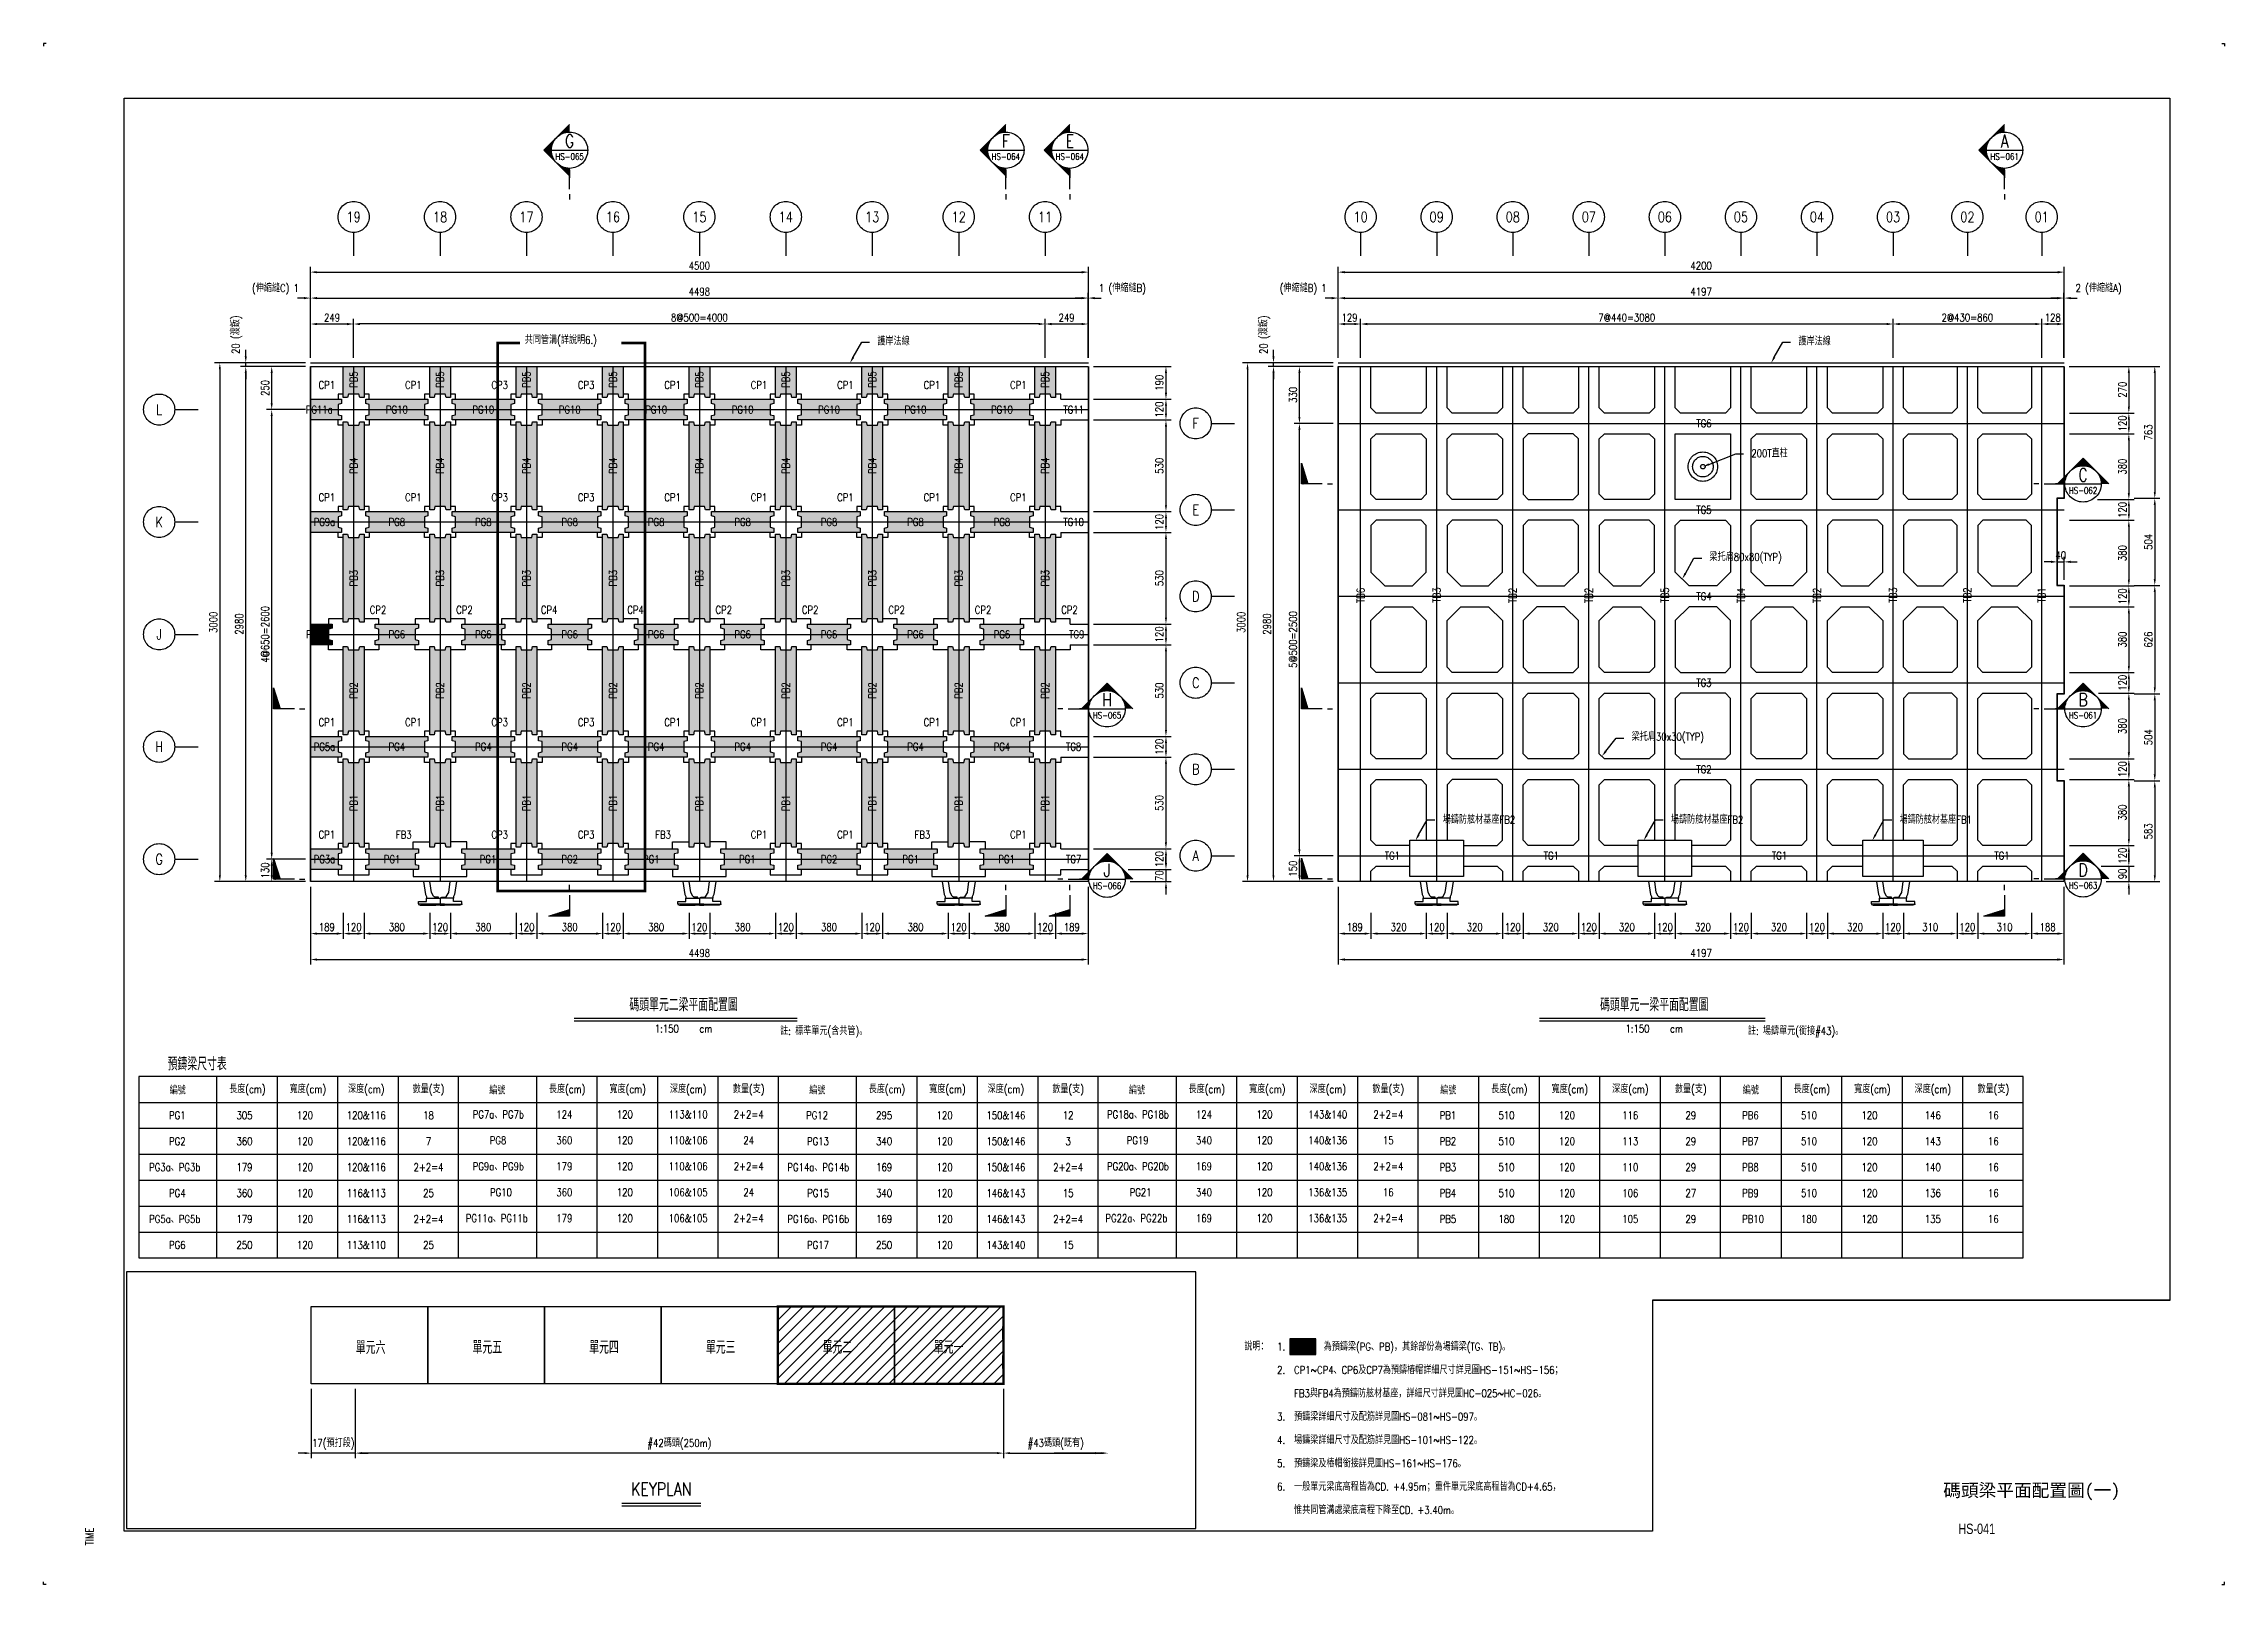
# Paper-space layout 'HS-041' of a CAD drawing. Extents: x -426 to 416, y -301 to 293.
# The model-space entities are those that its viewports show. They can reach past a viewport. Long polylines and large blocks are cut down to what shows.
import ezdxf
from ezdxf import colors
from ezdxf.entities.mleader import LeaderData, LeaderLine
from ezdxf.enums import TextEntityAlignment as Align
from ezdxf.math import Vec2, Vec3

# ---------------------------------------------------------------- set-up
doc = ezdxf.new("R2010")
doc.units = 0
doc.header["$LTSCALE"] = 0.05
doc.linetypes.add('CENTER', pattern=[50.8, 31.75, -6.35, 6.35, -6.35])
doc.linetypes.add('DASHED', pattern=[19.05, 12.7, -6.35])
doc.layers.get('0').update_dxf_attribs({"linetype": 'CONTINUOUS'})
doc.layers.get('Defpoints').update_dxf_attribs({"linetype": 'CONTINUOUS'})
for name, color, linetype in [('DIM_03', 1, 'CONTINUOUS'), ('HB_0', 7, 'CONTINUOUS'), ('HB_DIM', 1, 'CONTINUOUS'), ('HB_DWG_ATTDEF', 2, 'CONTINUOUS'), ('HB_SYMBOLS', 7, 'CONTINUOUS'), ('HB_TXT_CTEXT', 2, 'CONTINUOUS'), ('場鑄梁', 4, 'CONTINUOUS'), ('場鑄梁_TXT', 2, 'CONTINUOUS'), ('場鑄梁_虛線', 4, 'CONTINUOUS'), ('底圖', 7, 'CONTINUOUS'), ('直柱', 5, 'CONTINUOUS'), ('防舷材', 7, 'CONTINUOUS'), ('預鑄梁', 7, 'CONTINUOUS'), ('預鑄梁_HATCH', 253, 'CONTINUOUS'), ('預鑄梁_TXT', 2, 'CONTINUOUS'), ('預鑄梁_外緣', 7, 'CONTINUOUS'), ('預鑄樁帽', 6, 'CONTINUOUS'), ('預鑄樁帽_TXT', 2, 'CONTINUOUS')]:
    doc.layers.add(name, color=color, linetype=linetype)
doc.layers.get('預鑄樁帽').off()
doc.styles.get("Standard").update_dxf_attribs({"font": 'ROMANS.shx', "width": 0.8, "bigfont": 'lchinap.shx'})
doc.styles.add('style2', font='', dxfattribs={"height": 17.5})
doc.styles.add('text2', font='', dxfattribs={"width": 0.8, "height": 3})
doc.styles.add('結構平面-V3$0$STANDARD', font='ROMANS', dxfattribs={"width": 0.8, "bigfont": 'LCHINA.shx'})
doc.styles.get('style2').set_extended_font_data('DFKai-SB')
doc.styles.get('text2').set_extended_font_data('PMingLiU')
doc.dimstyles.new('150cm', dxfattribs={"dimscale": 15, "dimtxt": 3, "dimasz": 2.5, "dimexe": 2, "dimexo": 2, "dimgap": 1, "dimtad": 1, "dimdsep": 46, "dimtxsty": 'Standard', "dimcen": 0, "dimclrt": 2, "dimadec": 0, "dimazin": 0, "dimtfac": 1, "dimtix": 1, "dimtmove": 2, "dimatfit": 3, "dimfxl": 0, "dimtolj": 1, "dimtzin": 0, "dimarcsym": 0})

psp = doc.layouts.new('HS-041')

msp = doc.modelspace()

# ---------------------------------------------------------------- texts
at = {"layer": 'HB_DIM', "color": 2, "insert": (-1379.143, -2650.128), "char_height": 45, "attachment_point": 1}
msp.add_mtext('共同管溝(詳說明6.)', dxfattribs=at)
at = {"layer": 'HB_TXT_CTEXT', "color": 3, "width": 0.8}
for s, p in [('碼頭單元二梁平面配置圖', (-460.582, -6512.805)), ('碼頭單元一梁平面配置圖', (5154.45, -6512.805))]:
    msp.add_text(s, height=75, dxfattribs=at).set_placement(p, align=Align.MIDDLE)
at = {"layer": 'HB_TXT_CTEXT', "width": 0.8}
for s, p in [('1:150    cm', (-460.582, -6655.305)), ('註: 標準單元(含共管)。', (350.436, -6669.558)), ('1:150    cm', (5154.45, -6655.305)), ('註: 場鑄單元(銜接#43)。', (5972.423, -6669.558))]:
    msp.add_text(s, height=45, dxfattribs=at).set_placement(p, align=Align.MIDDLE)

# ---------------------------------------------------------------- blocks, each defined once
blk = doc.blocks.new('a1-p')
at = {"color": 7, "linetype": 'Continuous'}
for points in [[(-424.5, 293), (-425.5, 293), (-425.5, 292)], [(414.5, 293), (415.5, 293), (415.5, 292)], [(-424.5, -301), (-425.5, -301), (-425.5, -300)], [(414.5, -301), (415.5, -301), (415.5, -300)]]:
    blk.add_lwpolyline(points, dxfattribs=at)
blk = doc.blocks.new('07033-a')
at = {"layer": 'Defpoints', "linetype": 'Continuous'}
blk.add_lwpolyline([(-394.5, 272), (394.5, 272), (394.5, -191.5), (195, -191.5), (195, -280.5), (-394.5, -280.5)], close=True, dxfattribs=at)
at = {"layer": 'HB_0', "color": 1}
blk.add_blockref('a1-p', (0, 0), dxfattribs=at)
at = {"layer": 'HB_DWG_ATTDEF', "color": 3, "linetype": 'Continuous', "style": 'style2'}
blk.add_attdef('D-001', text='', height=5, dxfattribs=at).set_placement((341.19, -265.02), align=Align.MIDDLE)
at = {"layer": 'HB_DWG_ATTDEF', "color": 150, "linetype": 'Continuous', "width": 0.8}
blk.add_attdef('REVDATE', text='', height=3, rotation=90, dxfattribs=at).set_placement((-407.82, -286), align=Align.MIDDLE_LEFT)
at = {"layer": 'HB_DWG_ATTDEF', "color": 4, "linetype": 'Continuous', "style": 'text2', "width": 0.8}
blk.add_attdef('A-01', text='', height=4, dxfattribs=at).set_placement((320, -279.57), align=Align.MIDDLE)
blk = doc.blocks.new('*D6')
at = {"layer": 'Defpoints', "color": 0}
for p in [(3456, -2580), (3327, -2805), (3456, -2805)]:
    blk.add_point(p, dxfattribs=at)
at = {"layer": 'HB_DIM', "color": 0, "lineweight": -2}
for p, q in [((3327, -2775), (3327, -2550)), ((3365, -2580), (3419, -2580)), ((3456, -2775), (3456, -2550))]:
    blk.add_line(p, q, dxfattribs=at)
at = {"layer": 'HB_DIM', "color": 0}
for points in [[(3365, -2574), (3365, -2587), (3327, -2580)], [(3419, -2574), (3419, -2587), (3456, -2580)]]:
    blk.add_solid(points, dxfattribs=at)
at = {"layer": 'HB_DIM', "color": 2, "insert": (3392, -2543), "char_height": 45, "attachment_point": 5}
blk.add_mtext('\\A1;129', dxfattribs=at)
blk = doc.blocks.new('*D7')
at = {"layer": 'Defpoints', "color": 0}
for p in [(6536, -2580), (3456, -2805), (6536, -2805)]:
    blk.add_point(p, dxfattribs=at)
at = {"layer": 'HB_DIM', "color": 0, "lineweight": -2}
for p, q in [((3456, -2775), (3456, -2550)), ((3494, -2580), (6499, -2580)), ((6536, -2775), (6536, -2550))]:
    blk.add_line(p, q, dxfattribs=at)
at = {"layer": 'HB_DIM', "color": 0}
for points in [[(3494, -2574), (3494, -2587), (3456, -2580)], [(6499, -2574), (6499, -2587), (6536, -2580)]]:
    blk.add_solid(points, dxfattribs=at)
at = {"layer": 'HB_DIM', "color": 2, "insert": (4996, -2543), "char_height": 45, "attachment_point": 5}
blk.add_mtext('\\A1;7@440=3080', dxfattribs=at)
blk = doc.blocks.new('*D8')
at = {"layer": 'Defpoints', "color": 0}
for p in [(7396, -2580), (6536, -2805), (7396, -2805)]:
    blk.add_point(p, dxfattribs=at)
at = {"layer": 'HB_DIM', "color": 0, "lineweight": -2}
for p, q in [((6536, -2775), (6536, -2550)), ((6574, -2580), (7359, -2580)), ((7396, -2775), (7396, -2550))]:
    blk.add_line(p, q, dxfattribs=at)
at = {"layer": 'HB_DIM', "color": 0}
for points in [[(6574, -2574), (6574, -2587), (6536, -2580)], [(7359, -2574), (7359, -2587), (7396, -2580)]]:
    blk.add_solid(points, dxfattribs=at)
at = {"layer": 'HB_DIM', "color": 2, "insert": (6966, -2543), "char_height": 45, "attachment_point": 5}
blk.add_mtext('\\A1;2@430=860', dxfattribs=at)
blk = doc.blocks.new('*D9')
at = {"layer": 'Defpoints', "color": 0}
for p in [(7524, -2580), (7396, -2805), (7524, -2805)]:
    blk.add_point(p, dxfattribs=at)
at = {"layer": 'HB_DIM', "color": 0, "lineweight": -2}
for p, q in [((7396, -2775), (7396, -2550)), ((7434, -2580), (7487, -2580)), ((7524, -2775), (7524, -2550))]:
    blk.add_line(p, q, dxfattribs=at)
at = {"layer": 'HB_DIM', "color": 0}
for points in [[(7434, -2574), (7434, -2587), (7396, -2580)], [(7487, -2574), (7487, -2587), (7524, -2580)]]:
    blk.add_solid(points, dxfattribs=at)
at = {"layer": 'HB_DIM', "color": 2, "insert": (7460, -2543), "char_height": 45, "attachment_point": 5}
blk.add_mtext('\\A1;128', dxfattribs=at)
blk = doc.blocks.new('*D10')
at = {"layer": 'Defpoints', "color": 0}
for p in [(7524, -2430), (3327, -2805), (7524, -2805)]:
    blk.add_point(p, dxfattribs=at)
at = {"layer": 'HB_DIM', "color": 0, "lineweight": -2}
for p, q in [((3327, -2775), (3327, -2400)), ((3365, -2430), (7487, -2430)), ((7524, -2775), (7524, -2400))]:
    blk.add_line(p, q, dxfattribs=at)
at = {"layer": 'HB_DIM', "color": 0}
for points in [[(3365, -2424), (3365, -2437), (3327, -2430)], [(7487, -2424), (7487, -2437), (7524, -2430)]]:
    blk.add_solid(points, dxfattribs=at)
at = {"layer": 'HB_DIM', "color": 2, "insert": (5426, -2393), "char_height": 45, "attachment_point": 5}
blk.add_mtext('\\A1;4197', dxfattribs=at)
blk = doc.blocks.new('*D11')
at = {"layer": 'Defpoints', "color": 0}
for p in [(7526, -2430), (7524, -2805), (7526, -2805)]:
    blk.add_point(p, dxfattribs=at)
at = {"layer": 'HB_DIM', "color": 0, "lineweight": -2}
for p, q in [((7487, -2430), (7449, -2430)), ((7524, -2775), (7524, -2400)), ((7524, -2430), (7526, -2430)), ((7526, -2775), (7526, -2400)), ((7564, -2430), (7601, -2430))]:
    blk.add_line(p, q, dxfattribs=at)
at = {"layer": 'HB_DIM', "color": 0}
for points in [[(7487, -2424), (7487, -2437), (7524, -2430)], [(7564, -2424), (7564, -2437), (7526, -2430)]]:
    blk.add_solid(points, dxfattribs=at)
at = {"layer": 'HB_DIM', "color": 2, "insert": (7725, -2380), "char_height": 45, "attachment_point": 5}
blk.add_mtext('\\A1;2 (伸縮縫A)', dxfattribs=at)
blk = doc.blocks.new('*D12')
at = {"layer": 'Defpoints', "color": 0}
for p in [(3326, -2430), (3326, -2805), (3327, -2805)]:
    blk.add_point(p, dxfattribs=at)
at = {"layer": 'HB_DIM', "color": 0, "lineweight": -2}
for p, q in [((3289, -2430), (3251, -2430)), ((3326, -2775), (3326, -2400)), ((3327, -2430), (3326, -2430)), ((3327, -2775), (3327, -2400)), ((3365, -2430), (3402, -2430))]:
    blk.add_line(p, q, dxfattribs=at)
at = {"layer": 'HB_DIM', "color": 0}
for points in [[(3289, -2424), (3289, -2437), (3326, -2430)], [(3365, -2424), (3365, -2437), (3327, -2430)]]:
    blk.add_solid(points, dxfattribs=at)
at = {"layer": 'HB_DIM', "color": 2, "insert": (3124, -2380), "char_height": 45, "attachment_point": 5}
blk.add_mtext('\\A1;(伸縮縫B) 1', dxfattribs=at)
blk = doc.blocks.new('*D13')
at = {"layer": 'Defpoints', "color": 0}
for p in [(7526, -2280), (3326, -2805), (7526, -2805)]:
    blk.add_point(p, dxfattribs=at)
at = {"layer": 'HB_DIM', "color": 0, "lineweight": -2}
for p, q in [((3326, -2775), (3326, -2250)), ((7526, -2775), (7526, -2250)), ((3364, -2280), (7489, -2280))]:
    blk.add_line(p, q, dxfattribs=at)
at = {"layer": 'HB_DIM', "color": 0}
for points in [[(3364, -2274), (3364, -2287), (3326, -2280)], [(7489, -2274), (7489, -2287), (7526, -2280)]]:
    blk.add_solid(points, dxfattribs=at)
at = {"layer": 'HB_DIM', "color": 2, "insert": (5426, -2243), "char_height": 45, "attachment_point": 5}
blk.add_mtext('\\A1;4200', dxfattribs=at)
blk = doc.blocks.new('*D14')
at = {"layer": 'Defpoints', "color": 0}
for p in [(3102, -5655), (3327, -5655), (3327, -5805)]:
    blk.add_point(p, dxfattribs=at)
at = {"layer": 'HB_DIM', "color": 0, "lineweight": -2}
for p, q in [((3297, -5655), (3072, -5655)), ((3102, -5768), (3102, -5693)), ((3297, -5805), (3072, -5805))]:
    blk.add_line(p, q, dxfattribs=at)
at = {"layer": 'HB_DIM', "color": 0}
for points in [[(3096, -5693), (3108, -5693), (3102, -5655)], [(3096, -5768), (3108, -5768), (3102, -5805)]]:
    blk.add_solid(points, dxfattribs=at)
at = {"layer": 'HB_DIM', "color": 2, "insert": (3065, -5730), "char_height": 45, "attachment_point": 5, "rotation": 90}
blk.add_mtext('\\A1;150', dxfattribs=at)
blk = doc.blocks.new('*D15')
at = {"layer": 'Defpoints', "color": 0}
for p in [(3102, -3155), (3327, -3155), (3327, -5655)]:
    blk.add_point(p, dxfattribs=at)
at = {"layer": 'HB_DIM', "color": 0, "lineweight": -2}
for p, q in [((3297, -3155), (3072, -3155)), ((3102, -5618), (3102, -3193)), ((3297, -5655), (3072, -5655))]:
    blk.add_line(p, q, dxfattribs=at)
at = {"layer": 'HB_DIM', "color": 0}
for points in [[(3096, -3193), (3108, -3193), (3102, -3155)], [(3096, -5618), (3108, -5618), (3102, -5655)]]:
    blk.add_solid(points, dxfattribs=at)
at = {"layer": 'HB_DIM', "color": 2, "insert": (3065, -4405), "char_height": 45, "attachment_point": 5, "rotation": 90}
blk.add_mtext('\\A1;5@500=2500', dxfattribs=at)
blk = doc.blocks.new('*D16')
at = {"layer": 'Defpoints', "color": 0}
for p in [(3102, -2825), (3327, -2825), (3327, -3155)]:
    blk.add_point(p, dxfattribs=at)
at = {"layer": 'HB_DIM', "color": 0, "lineweight": -2}
for p, q in [((3297, -2825), (3072, -2825)), ((3102, -3118), (3102, -2863)), ((3297, -3155), (3072, -3155))]:
    blk.add_line(p, q, dxfattribs=at)
at = {"layer": 'HB_DIM', "color": 0}
for points in [[(3096, -2863), (3108, -2863), (3102, -2825)], [(3096, -3118), (3108, -3118), (3102, -3155)]]:
    blk.add_solid(points, dxfattribs=at)
at = {"layer": 'HB_DIM', "color": 2, "insert": (3065, -2990), "char_height": 45, "attachment_point": 5, "rotation": 90}
blk.add_mtext('\\A1;330', dxfattribs=at)
blk = doc.blocks.new('*D17')
at = {"layer": 'Defpoints', "color": 0}
for p in [(2952, -2825), (3326, -2825), (3327, -5805)]:
    blk.add_point(p, dxfattribs=at)
at = {"layer": 'HB_DIM', "color": 0, "lineweight": -2}
for p, q in [((3296, -2825), (2922, -2825)), ((2952, -5768), (2952, -2863)), ((3297, -5805), (2922, -5805))]:
    blk.add_line(p, q, dxfattribs=at)
at = {"layer": 'HB_DIM', "color": 0}
for points in [[(2946, -2863), (2958, -2863), (2952, -2825)], [(2946, -5768), (2958, -5768), (2952, -5805)]]:
    blk.add_solid(points, dxfattribs=at)
at = {"layer": 'HB_DIM', "color": 2, "insert": (2915, -4315), "char_height": 45, "attachment_point": 5, "rotation": 90}
blk.add_mtext('\\A1;2980', dxfattribs=at)
blk = doc.blocks.new('*D18')
at = {"layer": 'Defpoints', "color": 0}
for p in [(2952, -2805), (3327, -2805), (3327, -2825)]:
    blk.add_point(p, dxfattribs=at)
at = {"layer": 'HB_DIM', "color": 0, "lineweight": -2}
for p, q in [((2952, -2768), (2952, -2730)), ((3297, -2805), (2922, -2805)), ((3297, -2825), (2922, -2825)), ((2952, -2825), (2952, -2805)), ((2952, -2863), (2952, -2900))]:
    blk.add_line(p, q, dxfattribs=at)
at = {"layer": 'HB_DIM', "color": 0}
for points in [[(2946, -2768), (2958, -2768), (2952, -2805)], [(2946, -2863), (2958, -2863), (2952, -2825)]]:
    blk.add_solid(points, dxfattribs=at)
at = {"layer": 'HB_DIM', "color": 2, "insert": (2902, -2642), "char_height": 45, "attachment_point": 5, "rotation": 90}
blk.add_mtext('\\A1;20 (渡鈑)', dxfattribs=at)
blk = doc.blocks.new('*D19')
at = {"layer": 'Defpoints', "color": 0}
for p in [(3327, -2805), (2802, -5805), (3327, -5805)]:
    blk.add_point(p, dxfattribs=at)
at = {"layer": 'HB_DIM', "color": 0, "lineweight": -2}
for p, q in [((3297, -2805), (2772, -2805)), ((2802, -2843), (2802, -5768)), ((3297, -5805), (2772, -5805))]:
    blk.add_line(p, q, dxfattribs=at)
at = {"layer": 'HB_DIM', "color": 0}
for points in [[(2796, -2843), (2808, -2843), (2802, -2805)], [(2796, -5768), (2808, -5768), (2802, -5805)]]:
    blk.add_solid(points, dxfattribs=at)
at = {"layer": 'HB_DIM', "color": 2, "insert": (2765, -4305), "char_height": 45, "attachment_point": 5, "rotation": 90}
blk.add_mtext('\\A1;3000', dxfattribs=at)
blk = doc.blocks.new('*D20')
at = {"layer": 'Defpoints', "color": 0}
for p in [(-2369, -2580), (-2618, -2805), (-2369, -2805)]:
    blk.add_point(p, dxfattribs=at)
at = {"layer": 'HB_DIM', "color": 0, "lineweight": -2}
for p, q in [((-2618, -2775), (-2618, -2550)), ((-2581, -2580), (-2407, -2580)), ((-2369, -2775), (-2369, -2550))]:
    blk.add_line(p, q, dxfattribs=at)
at = {"layer": 'HB_DIM', "color": 0}
for points in [[(-2581, -2574), (-2581, -2587), (-2618, -2580)], [(-2407, -2574), (-2407, -2587), (-2369, -2580)]]:
    blk.add_solid(points, dxfattribs=at)
at = {"layer": 'HB_DIM', "color": 2, "insert": (-2494, -2543), "char_height": 45, "attachment_point": 5}
blk.add_mtext('\\A1;249', dxfattribs=at)
blk = doc.blocks.new('*D23')
at = {"layer": 'Defpoints', "color": 0}
for p in [(1880, -2580), (1631, -2805), (1880, -2805)]:
    blk.add_point(p, dxfattribs=at)
at = {"layer": 'HB_DIM', "color": 0, "lineweight": -2}
for p, q in [((1631, -2775), (1631, -2550)), ((1668, -2580), (1842, -2580)), ((1880, -2775), (1880, -2550))]:
    blk.add_line(p, q, dxfattribs=at)
at = {"layer": 'HB_DIM', "color": 0}
for points in [[(1668, -2574), (1668, -2587), (1631, -2580)], [(1842, -2574), (1842, -2587), (1880, -2580)]]:
    blk.add_solid(points, dxfattribs=at)
at = {"layer": 'HB_DIM', "color": 2, "insert": (1755, -2543), "char_height": 45, "attachment_point": 5}
blk.add_mtext('\\A1;249', dxfattribs=at)
blk = doc.blocks.new('*D24')
at = {"layer": 'Defpoints', "color": 0}
for p in [(1880, -2430), (-2618, -2805), (1880, -2805)]:
    blk.add_point(p, dxfattribs=at)
at = {"layer": 'HB_DIM', "color": 0, "lineweight": -2}
for p, q in [((-2618, -2775), (-2618, -2400)), ((-2581, -2430), (1842, -2430)), ((1880, -2775), (1880, -2400))]:
    blk.add_line(p, q, dxfattribs=at)
at = {"layer": 'HB_DIM', "color": 0}
for points in [[(-2581, -2424), (-2581, -2437), (-2618, -2430)], [(1842, -2424), (1842, -2437), (1880, -2430)]]:
    blk.add_solid(points, dxfattribs=at)
at = {"layer": 'HB_DIM', "color": 2, "insert": (-369, -2393), "char_height": 45, "attachment_point": 5}
blk.add_mtext('\\A1;4498', dxfattribs=at)
blk = doc.blocks.new('*D25')
at = {"layer": 'Defpoints', "color": 0}
for p in [(1881, -2430), (1880, -2805), (1881, -2805)]:
    blk.add_point(p, dxfattribs=at)
at = {"layer": 'HB_DIM', "color": 0, "lineweight": -2}
for p, q in [((1842, -2430), (1805, -2430)), ((1880, -2775), (1880, -2400)), ((1880, -2430), (1881, -2430)), ((1881, -2775), (1881, -2400)), ((1918, -2430), (1956, -2430))]:
    blk.add_line(p, q, dxfattribs=at)
at = {"layer": 'HB_DIM', "color": 0}
for points in [[(1842, -2424), (1842, -2437), (1880, -2430)], [(1918, -2424), (1918, -2437), (1881, -2430)]]:
    blk.add_solid(points, dxfattribs=at)
at = {"layer": 'HB_DIM', "color": 2, "insert": (2078, -2380), "char_height": 45, "attachment_point": 5}
blk.add_mtext('\\A1;1 (伸縮縫B)', dxfattribs=at)
blk = doc.blocks.new('*D26')
at = {"layer": 'Defpoints', "color": 0}
for p in [(-2619, -2430), (-2619, -2805), (-2618, -2805)]:
    blk.add_point(p, dxfattribs=at)
at = {"layer": 'HB_DIM', "color": 0, "lineweight": -2}
for p, q in [((-2657, -2430), (-2694, -2430)), ((-2619, -2775), (-2619, -2400)), ((-2618, -2430), (-2619, -2430)), ((-2618, -2775), (-2618, -2400)), ((-2581, -2430), (-2543, -2430))]:
    blk.add_line(p, q, dxfattribs=at)
at = {"layer": 'HB_DIM', "color": 0}
for points in [[(-2657, -2424), (-2657, -2437), (-2619, -2430)], [(-2581, -2424), (-2581, -2437), (-2618, -2430)]]:
    blk.add_solid(points, dxfattribs=at)
at = {"layer": 'HB_DIM', "color": 2, "insert": (-2821, -2380), "char_height": 45, "attachment_point": 5}
blk.add_mtext('\\A1;(伸縮縫C) 1', dxfattribs=at)
blk = doc.blocks.new('*D27')
at = {"layer": 'Defpoints', "color": 0}
for p in [(1881, -2280), (-2619, -2805), (1881, -2805)]:
    blk.add_point(p, dxfattribs=at)
at = {"layer": 'HB_DIM', "color": 0, "lineweight": -2}
for p, q in [((-2619, -2775), (-2619, -2250)), ((1881, -2775), (1881, -2250)), ((-2582, -2280), (1843, -2280))]:
    blk.add_line(p, q, dxfattribs=at)
at = {"layer": 'HB_DIM', "color": 0}
for points in [[(-2582, -2274), (-2582, -2287), (-2619, -2280)], [(1843, -2274), (1843, -2287), (1881, -2280)]]:
    blk.add_solid(points, dxfattribs=at)
at = {"layer": 'HB_DIM', "color": 2, "insert": (-369, -2243), "char_height": 45, "attachment_point": 5}
blk.add_mtext('\\A1;4500', dxfattribs=at)
blk = doc.blocks.new('*D21')
at = {"layer": 'Defpoints', "color": 0}
for p in [(-2843, -5675), (-2618, -5675), (-2618, -5805)]:
    blk.add_point(p, dxfattribs=at)
at = {"layer": 'HB_DIM', "color": 0, "lineweight": -2}
for p, q in [((-2648, -5675), (-2873, -5675)), ((-2843, -5768), (-2843, -5713)), ((-2648, -5805), (-2873, -5805))]:
    blk.add_line(p, q, dxfattribs=at)
at = {"layer": 'HB_DIM', "color": 0}
for points in [[(-2849, -5713), (-2837, -5713), (-2843, -5675)], [(-2849, -5768), (-2837, -5768), (-2843, -5805)]]:
    blk.add_solid(points, dxfattribs=at)
at = {"layer": 'HB_DIM', "color": 2, "insert": (-2881, -5740), "char_height": 45, "attachment_point": 5, "rotation": 90}
blk.add_mtext('\\A1;130', dxfattribs=at)
blk = doc.blocks.new('*D22')
at = {"layer": 'Defpoints', "color": 0}
for p in [(-2843, -3075), (-2618, -3075), (-2618, -5675)]:
    blk.add_point(p, dxfattribs=at)
at = {"layer": 'HB_DIM', "color": 0, "lineweight": -2}
for p, q in [((-2648, -3075), (-2873, -3075)), ((-2843, -5638), (-2843, -3113)), ((-2648, -5675), (-2873, -5675))]:
    blk.add_line(p, q, dxfattribs=at)
at = {"layer": 'HB_DIM', "color": 0}
for points in [[(-2849, -3113), (-2837, -3113), (-2843, -3075)], [(-2849, -5638), (-2837, -5638), (-2843, -5675)]]:
    blk.add_solid(points, dxfattribs=at)
at = {"layer": 'HB_DIM', "color": 2, "insert": (-2881, -4375), "char_height": 45, "attachment_point": 5, "rotation": 90}
blk.add_mtext('\\A1;4@650=2600', dxfattribs=at)
blk = doc.blocks.new('*D28')
at = {"layer": 'Defpoints', "color": 0}
for p in [(-2843, -2825), (-2618, -2825), (-2618, -3075)]:
    blk.add_point(p, dxfattribs=at)
at = {"layer": 'HB_DIM', "color": 0, "lineweight": -2}
for p, q in [((-2648, -2825), (-2873, -2825)), ((-2843, -3038), (-2843, -2863)), ((-2648, -3075), (-2873, -3075))]:
    blk.add_line(p, q, dxfattribs=at)
at = {"layer": 'HB_DIM', "color": 0}
for points in [[(-2849, -2863), (-2837, -2863), (-2843, -2825)], [(-2849, -3038), (-2837, -3038), (-2843, -3075)]]:
    blk.add_solid(points, dxfattribs=at)
at = {"layer": 'HB_DIM', "color": 2, "insert": (-2881, -2950), "char_height": 45, "attachment_point": 5, "rotation": 90}
blk.add_mtext('\\A1;250', dxfattribs=at)
blk = doc.blocks.new('*D29')
at = {"layer": 'Defpoints', "color": 0}
for p in [(-2993, -2825), (-2619, -2825), (-2618, -5805)]:
    blk.add_point(p, dxfattribs=at)
at = {"layer": 'HB_DIM', "color": 0, "lineweight": -2}
for p, q in [((-2649, -2825), (-3023, -2825)), ((-2993, -5768), (-2993, -2863)), ((-2648, -5805), (-3023, -5805))]:
    blk.add_line(p, q, dxfattribs=at)
at = {"layer": 'HB_DIM', "color": 0}
for points in [[(-2999, -2863), (-2987, -2863), (-2993, -2825)], [(-2999, -5768), (-2987, -5768), (-2993, -5805)]]:
    blk.add_solid(points, dxfattribs=at)
at = {"layer": 'HB_DIM', "color": 2, "insert": (-3031, -4315), "char_height": 45, "attachment_point": 5, "rotation": 90}
blk.add_mtext('\\A1;2980', dxfattribs=at)
blk = doc.blocks.new('*D30')
at = {"layer": 'Defpoints', "color": 0}
for p in [(-2993, -2805), (-2618, -2805), (-2618, -2825)]:
    blk.add_point(p, dxfattribs=at)
at = {"layer": 'HB_DIM', "color": 0, "lineweight": -2}
for p, q in [((-2993, -2768), (-2993, -2730)), ((-2648, -2805), (-3023, -2805)), ((-2648, -2825), (-3023, -2825)), ((-2993, -2825), (-2993, -2805)), ((-2993, -2863), (-2993, -2900))]:
    blk.add_line(p, q, dxfattribs=at)
at = {"layer": 'HB_DIM', "color": 0}
for points in [[(-2999, -2768), (-2987, -2768), (-2993, -2805)], [(-2999, -2863), (-2987, -2863), (-2993, -2825)]]:
    blk.add_solid(points, dxfattribs=at)
at = {"layer": 'HB_DIM', "color": 2, "insert": (-3044, -2642), "char_height": 45, "attachment_point": 5, "rotation": 90}
blk.add_mtext('\\A1;20 (渡鈑)', dxfattribs=at)
blk = doc.blocks.new('*D31')
at = {"layer": 'Defpoints', "color": 0}
for p in [(-2618, -2805), (-3143, -5805), (-2618, -5805)]:
    blk.add_point(p, dxfattribs=at)
at = {"layer": 'HB_DIM', "color": 0, "lineweight": -2}
for p, q in [((-2648, -2805), (-3173, -2805)), ((-3143, -2843), (-3143, -5768)), ((-2648, -5805), (-3173, -5805))]:
    blk.add_line(p, q, dxfattribs=at)
at = {"layer": 'HB_DIM', "color": 0}
for points in [[(-3149, -2843), (-3137, -2843), (-3143, -2805)], [(-3149, -5768), (-3137, -5768), (-3143, -5805)]]:
    blk.add_solid(points, dxfattribs=at)
at = {"layer": 'HB_DIM', "color": 2, "insert": (-3181, -4305), "char_height": 45, "attachment_point": 5, "rotation": 90}
blk.add_mtext('\\A1;3000', dxfattribs=at)
blk = doc.blocks.new('*D82')
at = {"layer": 'Defpoints', "color": 0}
for p in [(-2369, -2580), (-2369, -2805), (1631, -2805)]:
    blk.add_point(p, dxfattribs=at)
at = {"layer": 'HB_DIM', "color": 0, "lineweight": -2}
for p, q in [((-2369, -2775), (-2369, -2550)), ((1593, -2580), (-2332, -2580)), ((1631, -2775), (1631, -2550))]:
    blk.add_line(p, q, dxfattribs=at)
at = {"layer": 'HB_DIM', "color": 0}
for points in [[(-2332, -2574), (-2332, -2587), (-2369, -2580)], [(1593, -2574), (1593, -2587), (1631, -2580)]]:
    blk.add_solid(points, dxfattribs=at)
at = {"layer": 'HB_DIM', "color": 2, "insert": (-369, -2543), "char_height": 45, "attachment_point": 5}
blk.add_mtext('\\A1;8@500=4000', dxfattribs=at)
blk = doc.blocks.new('*D85')
at = {"layer": 'Defpoints', "color": 0}
for p in [(1881, -2825), (1880, -3015), (2330, -3015)]:
    blk.add_point(p, dxfattribs=at)
at = {"layer": 'HB_DIM', "color": 0, "lineweight": -2}
for p, q in [((1911, -2825), (2360, -2825)), ((2330, -2863), (2330, -2978)), ((1910, -3015), (2360, -3015))]:
    blk.add_line(p, q, dxfattribs=at)
at = {"layer": 'HB_DIM', "color": 0}
for points in [[(2324, -2863), (2336, -2863), (2330, -2825)], [(2324, -2978), (2336, -2978), (2330, -3015)]]:
    blk.add_solid(points, dxfattribs=at)
at = {"layer": 'HB_DIM', "color": 2, "insert": (2292, -2920), "char_height": 45, "attachment_point": 5, "rotation": 90}
blk.add_mtext('\\A1;190', dxfattribs=at)
blk = doc.blocks.new('*D86')
at = {"layer": 'Defpoints', "color": 0}
for p in [(1880, -3015), (1881, -3135), (2330, -3135)]:
    blk.add_point(p, dxfattribs=at)
at = {"layer": 'HB_DIM', "color": 0, "lineweight": -2}
for p, q in [((1910, -3015), (2360, -3015)), ((1911, -3135), (2360, -3135)), ((2330, -3053), (2330, -3098))]:
    blk.add_line(p, q, dxfattribs=at)
at = {"layer": 'HB_DIM', "color": 0}
for points in [[(2324, -3053), (2336, -3053), (2330, -3015)], [(2324, -3098), (2336, -3098), (2330, -3135)]]:
    blk.add_solid(points, dxfattribs=at)
at = {"layer": 'HB_DIM', "color": 2, "insert": (2292, -3075), "char_height": 45, "attachment_point": 5, "rotation": 90}
blk.add_mtext('\\A1;120', dxfattribs=at)
blk = doc.blocks.new('*D87')
at = {"layer": 'Defpoints', "color": 0}
for p in [(1881, -3135), (1881, -3665), (2330, -3665)]:
    blk.add_point(p, dxfattribs=at)
at = {"layer": 'HB_DIM', "color": 0, "lineweight": -2}
for p, q in [((1911, -3135), (2360, -3135)), ((2330, -3173), (2330, -3628)), ((1911, -3665), (2360, -3665))]:
    blk.add_line(p, q, dxfattribs=at)
at = {"layer": 'HB_DIM', "color": 0}
for points in [[(2324, -3173), (2336, -3173), (2330, -3135)], [(2324, -3628), (2336, -3628), (2330, -3665)]]:
    blk.add_solid(points, dxfattribs=at)
at = {"layer": 'HB_DIM', "color": 2, "insert": (2292, -3400), "char_height": 45, "attachment_point": 5, "rotation": 90}
blk.add_mtext('\\A1;530', dxfattribs=at)
blk = doc.blocks.new('*D88')
at = {"layer": 'Defpoints', "color": 0}
for p in [(1881, -3665), (1881, -3785), (2330, -3785)]:
    blk.add_point(p, dxfattribs=at)
at = {"layer": 'HB_DIM', "color": 0, "lineweight": -2}
for p, q in [((1911, -3665), (2360, -3665)), ((2330, -3703), (2330, -3748)), ((1911, -3785), (2360, -3785))]:
    blk.add_line(p, q, dxfattribs=at)
at = {"layer": 'HB_DIM', "color": 0}
for points in [[(2324, -3703), (2336, -3703), (2330, -3665)], [(2324, -3748), (2336, -3748), (2330, -3785)]]:
    blk.add_solid(points, dxfattribs=at)
at = {"layer": 'HB_DIM', "color": 2, "insert": (2292, -3725), "char_height": 45, "attachment_point": 5, "rotation": 90}
blk.add_mtext('\\A1;120', dxfattribs=at)
blk = doc.blocks.new('*D89')
at = {"layer": 'Defpoints', "color": 0}
for p in [(1881, -3785), (1881, -4315), (2330, -4315)]:
    blk.add_point(p, dxfattribs=at)
at = {"layer": 'HB_DIM', "color": 0, "lineweight": -2}
for p, q in [((1911, -3785), (2360, -3785)), ((2330, -3823), (2330, -4278)), ((1911, -4315), (2360, -4315))]:
    blk.add_line(p, q, dxfattribs=at)
at = {"layer": 'HB_DIM', "color": 0}
for points in [[(2324, -3823), (2336, -3823), (2330, -3785)], [(2324, -4278), (2336, -4278), (2330, -4315)]]:
    blk.add_solid(points, dxfattribs=at)
at = {"layer": 'HB_DIM', "color": 2, "insert": (2292, -4050), "char_height": 45, "attachment_point": 5, "rotation": 90}
blk.add_mtext('\\A1;530', dxfattribs=at)
blk = doc.blocks.new('*D90')
at = {"layer": 'Defpoints', "color": 0}
for p in [(1881, -4315), (1881, -4435), (2330, -4435)]:
    blk.add_point(p, dxfattribs=at)
at = {"layer": 'HB_DIM', "color": 0, "lineweight": -2}
for p, q in [((1911, -4315), (2360, -4315)), ((2330, -4353), (2330, -4398)), ((1911, -4435), (2360, -4435))]:
    blk.add_line(p, q, dxfattribs=at)
at = {"layer": 'HB_DIM', "color": 0}
for points in [[(2324, -4353), (2336, -4353), (2330, -4315)], [(2324, -4398), (2336, -4398), (2330, -4435)]]:
    blk.add_solid(points, dxfattribs=at)
at = {"layer": 'HB_DIM', "color": 2, "insert": (2292, -4375), "char_height": 45, "attachment_point": 5, "rotation": 90}
blk.add_mtext('\\A1;120', dxfattribs=at)
blk = doc.blocks.new('*D91')
at = {"layer": 'Defpoints', "color": 0}
for p in [(1881, -4435), (1881, -4965), (2330, -4965)]:
    blk.add_point(p, dxfattribs=at)
at = {"layer": 'HB_DIM', "color": 0, "lineweight": -2}
for p, q in [((1911, -4435), (2360, -4435)), ((2330, -4473), (2330, -4928)), ((1911, -4965), (2360, -4965))]:
    blk.add_line(p, q, dxfattribs=at)
at = {"layer": 'HB_DIM', "color": 0}
for points in [[(2324, -4473), (2336, -4473), (2330, -4435)], [(2324, -4928), (2336, -4928), (2330, -4965)]]:
    blk.add_solid(points, dxfattribs=at)
at = {"layer": 'HB_DIM', "color": 2, "insert": (2292, -4700), "char_height": 45, "attachment_point": 5, "rotation": 90}
blk.add_mtext('\\A1;530', dxfattribs=at)
blk = doc.blocks.new('*D92')
at = {"layer": 'Defpoints', "color": 0}
for p in [(1881, -4965), (1881, -5085), (2330, -5085)]:
    blk.add_point(p, dxfattribs=at)
at = {"layer": 'HB_DIM', "color": 0, "lineweight": -2}
for p, q in [((1911, -4965), (2360, -4965)), ((2330, -5003), (2330, -5048)), ((1911, -5085), (2360, -5085))]:
    blk.add_line(p, q, dxfattribs=at)
at = {"layer": 'HB_DIM', "color": 0}
for points in [[(2324, -5003), (2336, -5003), (2330, -4965)], [(2324, -5048), (2336, -5048), (2330, -5085)]]:
    blk.add_solid(points, dxfattribs=at)
at = {"layer": 'HB_DIM', "color": 2, "insert": (2292, -5025), "char_height": 45, "attachment_point": 5, "rotation": 90}
blk.add_mtext('\\A1;120', dxfattribs=at)
blk = doc.blocks.new('*D93')
at = {"layer": 'Defpoints', "color": 0}
for p in [(1881, -5085), (1881, -5615), (2330, -5615)]:
    blk.add_point(p, dxfattribs=at)
at = {"layer": 'HB_DIM', "color": 0, "lineweight": -2}
for p, q in [((1911, -5085), (2360, -5085)), ((2330, -5123), (2330, -5578)), ((1911, -5615), (2360, -5615))]:
    blk.add_line(p, q, dxfattribs=at)
at = {"layer": 'HB_DIM', "color": 0}
for points in [[(2324, -5123), (2336, -5123), (2330, -5085)], [(2324, -5578), (2336, -5578), (2330, -5615)]]:
    blk.add_solid(points, dxfattribs=at)
at = {"layer": 'HB_DIM', "color": 2, "insert": (2292, -5350), "char_height": 45, "attachment_point": 5, "rotation": 90}
blk.add_mtext('\\A1;530', dxfattribs=at)
blk = doc.blocks.new('*D94')
at = {"layer": 'Defpoints', "color": 0}
for p in [(1881, -5615), (2081, -5735), (2330, -5735)]:
    blk.add_point(p, dxfattribs=at)
at = {"layer": 'HB_DIM', "color": 0, "lineweight": -2}
for p, q in [((1911, -5615), (2360, -5615)), ((2330, -5653), (2330, -5698)), ((2111, -5735), (2360, -5735))]:
    blk.add_line(p, q, dxfattribs=at)
at = {"layer": 'HB_DIM', "color": 0}
for points in [[(2324, -5653), (2336, -5653), (2330, -5615)], [(2324, -5698), (2336, -5698), (2330, -5735)]]:
    blk.add_solid(points, dxfattribs=at)
at = {"layer": 'HB_DIM', "color": 2, "insert": (2292, -5675), "char_height": 45, "attachment_point": 5, "rotation": 90}
blk.add_mtext('\\A1;120', dxfattribs=at)
blk = doc.blocks.new('*D95')
at = {"layer": 'Defpoints', "color": 0}
for p in [(2081, -5735), (2093, -5805), (2330, -5805)]:
    blk.add_point(p, dxfattribs=at)
at = {"layer": 'HB_DIM', "color": 0, "lineweight": -2}
for p, q in [((2330, -5698), (2330, -5660)), ((2111, -5735), (2360, -5735)), ((2330, -5735), (2330, -5805)), ((2123, -5805), (2360, -5805)), ((2330, -5843), (2330, -5880))]:
    blk.add_line(p, q, dxfattribs=at)
at = {"layer": 'HB_DIM', "color": 0}
for points in [[(2324, -5698), (2336, -5698), (2330, -5735)], [(2324, -5843), (2336, -5843), (2330, -5805)]]:
    blk.add_solid(points, dxfattribs=at)
at = {"layer": 'HB_DIM', "color": 2, "insert": (2292, -5770), "char_height": 45, "attachment_point": 5, "rotation": 90}
blk.add_mtext('\\A1;70', dxfattribs=at)
blk = doc.blocks.new('*D96')
at = {"layer": 'Defpoints', "color": 0}
for p in [(-2618, -5805), (-2429, -5955), (-2429, -6105)]:
    blk.add_point(p, dxfattribs=at)
at = {"layer": 'HB_DIM', "color": 0, "lineweight": -2}
for p, q in [((-2618, -5835), (-2618, -6135)), ((-2429, -5985), (-2429, -6135)), ((-2581, -6105), (-2467, -6105))]:
    blk.add_line(p, q, dxfattribs=at)
at = {"layer": 'HB_DIM', "color": 0}
for points in [[(-2581, -6099), (-2581, -6112), (-2618, -6105)], [(-2467, -6099), (-2467, -6112), (-2429, -6105)]]:
    blk.add_solid(points, dxfattribs=at)
at = {"layer": 'HB_DIM', "color": 2, "insert": (-2524, -6068), "char_height": 45, "attachment_point": 5}
blk.add_mtext('\\A1;189', dxfattribs=at)
blk = doc.blocks.new('*D97')
at = {"layer": 'Defpoints', "color": 0}
for p in [(-2429, -5955), (-2309, -5955), (-2309, -6105)]:
    blk.add_point(p, dxfattribs=at)
at = {"layer": 'HB_DIM', "color": 0, "lineweight": -2}
for p, q in [((-2429, -5985), (-2429, -6135)), ((-2309, -5985), (-2309, -6135)), ((-2392, -6105), (-2347, -6105))]:
    blk.add_line(p, q, dxfattribs=at)
at = {"layer": 'HB_DIM', "color": 0}
for points in [[(-2392, -6099), (-2392, -6112), (-2429, -6105)], [(-2347, -6099), (-2347, -6112), (-2309, -6105)]]:
    blk.add_solid(points, dxfattribs=at)
at = {"layer": 'HB_DIM', "color": 2, "insert": (-2369, -6068), "char_height": 45, "attachment_point": 5}
blk.add_mtext('\\A1;120', dxfattribs=at)
blk = doc.blocks.new('*D98')
at = {"layer": 'Defpoints', "color": 0}
for p in [(-2309, -5955), (-1929, -5955), (-1929, -6105)]:
    blk.add_point(p, dxfattribs=at)
at = {"layer": 'HB_DIM', "color": 0, "lineweight": -2}
for p, q in [((-2309, -5985), (-2309, -6135)), ((-1929, -5985), (-1929, -6135)), ((-2272, -6105), (-1967, -6105))]:
    blk.add_line(p, q, dxfattribs=at)
at = {"layer": 'HB_DIM', "color": 0}
for points in [[(-2272, -6099), (-2272, -6112), (-2309, -6105)], [(-1967, -6099), (-1967, -6112), (-1929, -6105)]]:
    blk.add_solid(points, dxfattribs=at)
at = {"layer": 'HB_DIM', "color": 2, "insert": (-2119, -6068), "char_height": 45, "attachment_point": 5}
blk.add_mtext('\\A1;380', dxfattribs=at)
blk = doc.blocks.new('*D99')
at = {"layer": 'Defpoints', "color": 0}
for p in [(-1929, -5955), (-1809, -5955), (-1809, -6105)]:
    blk.add_point(p, dxfattribs=at)
at = {"layer": 'HB_DIM', "color": 0, "lineweight": -2}
for p, q in [((-1929, -5985), (-1929, -6135)), ((-1809, -5985), (-1809, -6135)), ((-1892, -6105), (-1847, -6105))]:
    blk.add_line(p, q, dxfattribs=at)
at = {"layer": 'HB_DIM', "color": 0}
for points in [[(-1892, -6099), (-1892, -6112), (-1929, -6105)], [(-1847, -6099), (-1847, -6112), (-1809, -6105)]]:
    blk.add_solid(points, dxfattribs=at)
at = {"layer": 'HB_DIM', "color": 2, "insert": (-1869, -6068), "char_height": 45, "attachment_point": 5}
blk.add_mtext('\\A1;120', dxfattribs=at)
blk = doc.blocks.new('*D100')
at = {"layer": 'Defpoints', "color": 0}
for p in [(-1809, -5955), (-1429, -5955), (-1429, -6105)]:
    blk.add_point(p, dxfattribs=at)
at = {"layer": 'HB_DIM', "color": 0, "lineweight": -2}
for p, q in [((-1809, -5985), (-1809, -6135)), ((-1429, -5985), (-1429, -6135)), ((-1772, -6105), (-1467, -6105))]:
    blk.add_line(p, q, dxfattribs=at)
at = {"layer": 'HB_DIM', "color": 0}
for points in [[(-1772, -6099), (-1772, -6112), (-1809, -6105)], [(-1467, -6099), (-1467, -6112), (-1429, -6105)]]:
    blk.add_solid(points, dxfattribs=at)
at = {"layer": 'HB_DIM', "color": 2, "insert": (-1619, -6068), "char_height": 45, "attachment_point": 5}
blk.add_mtext('\\A1;380', dxfattribs=at)
blk = doc.blocks.new('*D101')
at = {"layer": 'Defpoints', "color": 0}
for p in [(-1429, -5955), (-1309, -5955), (-1309, -6105)]:
    blk.add_point(p, dxfattribs=at)
at = {"layer": 'HB_DIM', "color": 0, "lineweight": -2}
for p, q in [((-1429, -5985), (-1429, -6135)), ((-1309, -5985), (-1309, -6135)), ((-1392, -6105), (-1347, -6105))]:
    blk.add_line(p, q, dxfattribs=at)
at = {"layer": 'HB_DIM', "color": 0}
for points in [[(-1392, -6099), (-1392, -6112), (-1429, -6105)], [(-1347, -6099), (-1347, -6112), (-1309, -6105)]]:
    blk.add_solid(points, dxfattribs=at)
at = {"layer": 'HB_DIM', "color": 2, "insert": (-1369, -6068), "char_height": 45, "attachment_point": 5}
blk.add_mtext('\\A1;120', dxfattribs=at)
blk = doc.blocks.new('*D102')
at = {"layer": 'Defpoints', "color": 0}
for p in [(-1309, -5955), (-929, -5955), (-929, -6105)]:
    blk.add_point(p, dxfattribs=at)
at = {"layer": 'HB_DIM', "color": 0, "lineweight": -2}
for p, q in [((-1309, -5985), (-1309, -6135)), ((-929, -5985), (-929, -6135)), ((-1272, -6105), (-967, -6105))]:
    blk.add_line(p, q, dxfattribs=at)
at = {"layer": 'HB_DIM', "color": 0}
for points in [[(-1272, -6099), (-1272, -6112), (-1309, -6105)], [(-967, -6099), (-967, -6112), (-929, -6105)]]:
    blk.add_solid(points, dxfattribs=at)
at = {"layer": 'HB_DIM', "color": 2, "insert": (-1119, -6068), "char_height": 45, "attachment_point": 5}
blk.add_mtext('\\A1;380', dxfattribs=at)
blk = doc.blocks.new('*D103')
at = {"layer": 'Defpoints', "color": 0}
for p in [(-929, -5955), (-809, -5955), (-809, -6105)]:
    blk.add_point(p, dxfattribs=at)
at = {"layer": 'HB_DIM', "color": 0, "lineweight": -2}
for p, q in [((-929, -5985), (-929, -6135)), ((-809, -5985), (-809, -6135)), ((-892, -6105), (-847, -6105))]:
    blk.add_line(p, q, dxfattribs=at)
at = {"layer": 'HB_DIM', "color": 0}
for points in [[(-892, -6099), (-892, -6112), (-929, -6105)], [(-847, -6099), (-847, -6112), (-809, -6105)]]:
    blk.add_solid(points, dxfattribs=at)
at = {"layer": 'HB_DIM', "color": 2, "insert": (-869, -6068), "char_height": 45, "attachment_point": 5}
blk.add_mtext('\\A1;120', dxfattribs=at)
blk = doc.blocks.new('*D104')
at = {"layer": 'Defpoints', "color": 0}
for p in [(-809, -5955), (-429, -5955), (-429, -6105)]:
    blk.add_point(p, dxfattribs=at)
at = {"layer": 'HB_DIM', "color": 0, "lineweight": -2}
for p, q in [((-809, -5985), (-809, -6135)), ((-429, -5985), (-429, -6135)), ((-772, -6105), (-467, -6105))]:
    blk.add_line(p, q, dxfattribs=at)
at = {"layer": 'HB_DIM', "color": 0}
for points in [[(-772, -6099), (-772, -6112), (-809, -6105)], [(-467, -6099), (-467, -6112), (-429, -6105)]]:
    blk.add_solid(points, dxfattribs=at)
at = {"layer": 'HB_DIM', "color": 2, "insert": (-619, -6068), "char_height": 45, "attachment_point": 5}
blk.add_mtext('\\A1;380', dxfattribs=at)
blk = doc.blocks.new('*D105')
at = {"layer": 'Defpoints', "color": 0}
for p in [(-429, -5955), (-309, -5955), (-309, -6105)]:
    blk.add_point(p, dxfattribs=at)
at = {"layer": 'HB_DIM', "color": 0, "lineweight": -2}
for p, q in [((-429, -5985), (-429, -6135)), ((-309, -5985), (-309, -6135)), ((-392, -6105), (-347, -6105))]:
    blk.add_line(p, q, dxfattribs=at)
at = {"layer": 'HB_DIM', "color": 0}
for points in [[(-392, -6099), (-392, -6112), (-429, -6105)], [(-347, -6099), (-347, -6112), (-309, -6105)]]:
    blk.add_solid(points, dxfattribs=at)
at = {"layer": 'HB_DIM', "color": 2, "insert": (-369, -6068), "char_height": 45, "attachment_point": 5}
blk.add_mtext('\\A1;120', dxfattribs=at)
blk = doc.blocks.new('*D106')
at = {"layer": 'Defpoints', "color": 0}
for p in [(-309, -5955), (71, -5955), (71, -6105)]:
    blk.add_point(p, dxfattribs=at)
at = {"layer": 'HB_DIM', "color": 0, "lineweight": -2}
for p, q in [((-309, -5985), (-309, -6135)), ((71, -5985), (71, -6135)), ((-272, -6105), (33, -6105))]:
    blk.add_line(p, q, dxfattribs=at)
at = {"layer": 'HB_DIM', "color": 0}
for points in [[(-272, -6099), (-272, -6112), (-309, -6105)], [(33, -6099), (33, -6112), (71, -6105)]]:
    blk.add_solid(points, dxfattribs=at)
at = {"layer": 'HB_DIM', "color": 2, "insert": (-119, -6068), "char_height": 45, "attachment_point": 5}
blk.add_mtext('\\A1;380', dxfattribs=at)
blk = doc.blocks.new('*D107')
at = {"layer": 'Defpoints', "color": 0}
for p in [(71, -5955), (191, -5955), (191, -6105)]:
    blk.add_point(p, dxfattribs=at)
at = {"layer": 'HB_DIM', "color": 0, "lineweight": -2}
for p, q in [((71, -5985), (71, -6135)), ((191, -5985), (191, -6135)), ((108, -6105), (153, -6105))]:
    blk.add_line(p, q, dxfattribs=at)
at = {"layer": 'HB_DIM', "color": 0}
for points in [[(108, -6099), (108, -6112), (71, -6105)], [(153, -6099), (153, -6112), (191, -6105)]]:
    blk.add_solid(points, dxfattribs=at)
at = {"layer": 'HB_DIM', "color": 2, "insert": (131, -6068), "char_height": 45, "attachment_point": 5}
blk.add_mtext('\\A1;120', dxfattribs=at)
blk = doc.blocks.new('*D108')
at = {"layer": 'Defpoints', "color": 0}
for p in [(191, -5955), (571, -5955), (571, -6105)]:
    blk.add_point(p, dxfattribs=at)
at = {"layer": 'HB_DIM', "color": 0, "lineweight": -2}
for p, q in [((191, -5985), (191, -6135)), ((571, -5985), (571, -6135)), ((228, -6105), (533, -6105))]:
    blk.add_line(p, q, dxfattribs=at)
at = {"layer": 'HB_DIM', "color": 0}
for points in [[(228, -6099), (228, -6112), (191, -6105)], [(533, -6099), (533, -6112), (571, -6105)]]:
    blk.add_solid(points, dxfattribs=at)
at = {"layer": 'HB_DIM', "color": 2, "insert": (381, -6068), "char_height": 45, "attachment_point": 5}
blk.add_mtext('\\A1;380', dxfattribs=at)
blk = doc.blocks.new('*D109')
at = {"layer": 'Defpoints', "color": 0}
for p in [(571, -5955), (691, -5955), (691, -6105)]:
    blk.add_point(p, dxfattribs=at)
at = {"layer": 'HB_DIM', "color": 0, "lineweight": -2}
for p, q in [((571, -5985), (571, -6135)), ((691, -5985), (691, -6135)), ((608, -6105), (653, -6105))]:
    blk.add_line(p, q, dxfattribs=at)
at = {"layer": 'HB_DIM', "color": 0}
for points in [[(608, -6099), (608, -6112), (571, -6105)], [(653, -6099), (653, -6112), (691, -6105)]]:
    blk.add_solid(points, dxfattribs=at)
at = {"layer": 'HB_DIM', "color": 2, "insert": (631, -6068), "char_height": 45, "attachment_point": 5}
blk.add_mtext('\\A1;120', dxfattribs=at)
blk = doc.blocks.new('*D110')
at = {"layer": 'Defpoints', "color": 0}
for p in [(691, -5955), (1071, -5955), (1071, -6105)]:
    blk.add_point(p, dxfattribs=at)
at = {"layer": 'HB_DIM', "color": 0, "lineweight": -2}
for p, q in [((691, -5985), (691, -6135)), ((1071, -5985), (1071, -6135)), ((728, -6105), (1033, -6105))]:
    blk.add_line(p, q, dxfattribs=at)
at = {"layer": 'HB_DIM', "color": 0}
for points in [[(728, -6099), (728, -6112), (691, -6105)], [(1033, -6099), (1033, -6112), (1071, -6105)]]:
    blk.add_solid(points, dxfattribs=at)
at = {"layer": 'HB_DIM', "color": 2, "insert": (881, -6068), "char_height": 45, "attachment_point": 5}
blk.add_mtext('\\A1;380', dxfattribs=at)
blk = doc.blocks.new('*D111')
at = {"layer": 'Defpoints', "color": 0}
for p in [(1071, -5955), (1191, -5955), (1191, -6105)]:
    blk.add_point(p, dxfattribs=at)
at = {"layer": 'HB_DIM', "color": 0, "lineweight": -2}
for p, q in [((1071, -5985), (1071, -6135)), ((1191, -5985), (1191, -6135)), ((1108, -6105), (1153, -6105))]:
    blk.add_line(p, q, dxfattribs=at)
at = {"layer": 'HB_DIM', "color": 0}
for points in [[(1108, -6099), (1108, -6112), (1071, -6105)], [(1153, -6099), (1153, -6112), (1191, -6105)]]:
    blk.add_solid(points, dxfattribs=at)
at = {"layer": 'HB_DIM', "color": 2, "insert": (1131, -6068), "char_height": 45, "attachment_point": 5}
blk.add_mtext('\\A1;120', dxfattribs=at)
blk = doc.blocks.new('*D112')
at = {"layer": 'Defpoints', "color": 0}
for p in [(1191, -5955), (1571, -5955), (1571, -6105)]:
    blk.add_point(p, dxfattribs=at)
at = {"layer": 'HB_DIM', "color": 0, "lineweight": -2}
for p, q in [((1191, -5985), (1191, -6135)), ((1571, -5985), (1571, -6135)), ((1228, -6105), (1533, -6105))]:
    blk.add_line(p, q, dxfattribs=at)
at = {"layer": 'HB_DIM', "color": 0}
for points in [[(1228, -6099), (1228, -6112), (1191, -6105)], [(1533, -6099), (1533, -6112), (1571, -6105)]]:
    blk.add_solid(points, dxfattribs=at)
at = {"layer": 'HB_DIM', "color": 2, "insert": (1381, -6068), "char_height": 45, "attachment_point": 5}
blk.add_mtext('\\A1;380', dxfattribs=at)
blk = doc.blocks.new('*D113')
at = {"layer": 'Defpoints', "color": 0}
for p in [(1571, -5955), (1691, -5955), (1691, -6105)]:
    blk.add_point(p, dxfattribs=at)
at = {"layer": 'HB_DIM', "color": 0, "lineweight": -2}
for p, q in [((1571, -5985), (1571, -6135)), ((1691, -5985), (1691, -6135)), ((1608, -6105), (1653, -6105))]:
    blk.add_line(p, q, dxfattribs=at)
at = {"layer": 'HB_DIM', "color": 0}
for points in [[(1608, -6099), (1608, -6112), (1571, -6105)], [(1653, -6099), (1653, -6112), (1691, -6105)]]:
    blk.add_solid(points, dxfattribs=at)
at = {"layer": 'HB_DIM', "color": 2, "insert": (1631, -6068), "char_height": 45, "attachment_point": 5}
blk.add_mtext('\\A1;120', dxfattribs=at)
blk = doc.blocks.new('*D114')
at = {"layer": 'Defpoints', "color": 0}
for p in [(1880, -5805), (1691, -5955), (1880, -6105)]:
    blk.add_point(p, dxfattribs=at)
at = {"layer": 'HB_DIM', "color": 0, "lineweight": -2}
for p, q in [((1880, -5835), (1880, -6135)), ((1691, -5985), (1691, -6135)), ((1728, -6105), (1842, -6105))]:
    blk.add_line(p, q, dxfattribs=at)
at = {"layer": 'HB_DIM', "color": 0}
for points in [[(1728, -6099), (1728, -6112), (1691, -6105)], [(1842, -6099), (1842, -6112), (1880, -6105)]]:
    blk.add_solid(points, dxfattribs=at)
at = {"layer": 'HB_DIM', "color": 2, "insert": (1785, -6068), "char_height": 45, "attachment_point": 5}
blk.add_mtext('\\A1;189', dxfattribs=at)
blk = doc.blocks.new('*D115')
at = {"layer": 'Defpoints', "color": 0}
for p in [(-2618, -5805), (1880, -5805), (1880, -6255)]:
    blk.add_point(p, dxfattribs=at)
at = {"layer": 'HB_DIM', "color": 0, "lineweight": -2}
for p, q in [((-2618, -5835), (-2618, -6285)), ((1880, -5835), (1880, -6285)), ((-2581, -6255), (1842, -6255))]:
    blk.add_line(p, q, dxfattribs=at)
at = {"layer": 'HB_DIM', "color": 0}
for points in [[(-2581, -6249), (-2581, -6262), (-2618, -6255)], [(1842, -6249), (1842, -6262), (1880, -6255)]]:
    blk.add_solid(points, dxfattribs=at)
at = {"layer": 'HB_DIM', "color": 2, "insert": (-369, -6218), "char_height": 45, "attachment_point": 5}
blk.add_mtext('\\A1;4498', dxfattribs=at)
blk = doc.blocks.new('*D242')
at = {"layer": 'Defpoints', "color": 0}
for p in [(3327, -5805), (3516, -5955), (3516, -6105)]:
    blk.add_point(p, dxfattribs=at)
at = {"layer": 'HB_DIM', "color": 0, "lineweight": -2}
for p, q in [((3327, -5835), (3327, -6135)), ((3516, -5985), (3516, -6135)), ((3365, -6105), (3479, -6105))]:
    blk.add_line(p, q, dxfattribs=at)
at = {"layer": 'HB_DIM', "color": 0}
for points in [[(3365, -6099), (3365, -6112), (3327, -6105)], [(3479, -6099), (3479, -6112), (3516, -6105)]]:
    blk.add_solid(points, dxfattribs=at)
at = {"layer": 'HB_DIM', "color": 2, "insert": (3422, -6068), "char_height": 45, "attachment_point": 5}
blk.add_mtext('\\A1;189', dxfattribs=at)
blk = doc.blocks.new('*D243')
at = {"layer": 'Defpoints', "color": 0}
for p in [(3516, -5955), (3836, -5955), (3836, -6105)]:
    blk.add_point(p, dxfattribs=at)
at = {"layer": 'HB_DIM', "color": 0, "lineweight": -2}
for p, q in [((3516, -5985), (3516, -6135)), ((3836, -5985), (3836, -6135)), ((3554, -6105), (3799, -6105))]:
    blk.add_line(p, q, dxfattribs=at)
at = {"layer": 'HB_DIM', "color": 0}
for points in [[(3554, -6099), (3554, -6112), (3516, -6105)], [(3799, -6099), (3799, -6112), (3836, -6105)]]:
    blk.add_solid(points, dxfattribs=at)
at = {"layer": 'HB_DIM', "color": 2, "insert": (3676, -6068), "char_height": 45, "attachment_point": 5}
blk.add_mtext('\\A1;320', dxfattribs=at)
blk = doc.blocks.new('*D244')
at = {"layer": 'Defpoints', "color": 0}
for p in [(3836, -5955), (3956, -5955), (3956, -6105)]:
    blk.add_point(p, dxfattribs=at)
at = {"layer": 'HB_DIM', "color": 0, "lineweight": -2}
for p, q in [((3836, -5985), (3836, -6135)), ((3956, -5985), (3956, -6135)), ((3874, -6105), (3919, -6105))]:
    blk.add_line(p, q, dxfattribs=at)
at = {"layer": 'HB_DIM', "color": 0}
for points in [[(3874, -6099), (3874, -6112), (3836, -6105)], [(3919, -6099), (3919, -6112), (3956, -6105)]]:
    blk.add_solid(points, dxfattribs=at)
at = {"layer": 'HB_DIM', "color": 2, "insert": (3896, -6068), "char_height": 45, "attachment_point": 5}
blk.add_mtext('\\A1;120', dxfattribs=at)
blk = doc.blocks.new('*D245')
at = {"layer": 'Defpoints', "color": 0}
for p in [(3956, -5955), (4276, -5955), (4276, -6105)]:
    blk.add_point(p, dxfattribs=at)
at = {"layer": 'HB_DIM', "color": 0, "lineweight": -2}
for p, q in [((3956, -5985), (3956, -6135)), ((4276, -5985), (4276, -6135)), ((3994, -6105), (4239, -6105))]:
    blk.add_line(p, q, dxfattribs=at)
at = {"layer": 'HB_DIM', "color": 0}
for points in [[(3994, -6099), (3994, -6112), (3956, -6105)], [(4239, -6099), (4239, -6112), (4276, -6105)]]:
    blk.add_solid(points, dxfattribs=at)
at = {"layer": 'HB_DIM', "color": 2, "insert": (4116, -6068), "char_height": 45, "attachment_point": 5}
blk.add_mtext('\\A1;320', dxfattribs=at)
blk = doc.blocks.new('*D241')
at = {"layer": 'Defpoints', "color": 0}
for p in [(7524, -5805), (7336, -5955), (7524, -6105)]:
    blk.add_point(p, dxfattribs=at)
at = {"layer": 'HB_DIM', "color": 0, "lineweight": -2}
for p, q in [((7524, -5835), (7524, -6135)), ((7336, -5985), (7336, -6135)), ((7374, -6105), (7487, -6105))]:
    blk.add_line(p, q, dxfattribs=at)
at = {"layer": 'HB_DIM', "color": 0}
for points in [[(7374, -6099), (7374, -6112), (7336, -6105)], [(7487, -6099), (7487, -6112), (7524, -6105)]]:
    blk.add_solid(points, dxfattribs=at)
at = {"layer": 'HB_DIM', "color": 2, "insert": (7430, -6068), "char_height": 45, "attachment_point": 5}
blk.add_mtext('\\A1;188', dxfattribs=at)
blk = doc.blocks.new('*D240')
at = {"layer": 'Defpoints', "color": 0}
for p in [(3327, -5805), (7524, -5805), (7524, -6255)]:
    blk.add_point(p, dxfattribs=at)
at = {"layer": 'HB_DIM', "color": 0, "lineweight": -2}
for p, q in [((3327, -5835), (3327, -6285)), ((7524, -5835), (7524, -6285)), ((3365, -6255), (7487, -6255))]:
    blk.add_line(p, q, dxfattribs=at)
at = {"layer": 'HB_DIM', "color": 0}
for points in [[(3365, -6249), (3365, -6262), (3327, -6255)], [(7487, -6249), (7487, -6262), (7524, -6255)]]:
    blk.add_solid(points, dxfattribs=at)
at = {"layer": 'HB_DIM', "color": 2, "insert": (5426, -6218), "char_height": 45, "attachment_point": 5}
blk.add_mtext('\\A1;4197', dxfattribs=at)
blk = doc.blocks.new('*D246')
at = {"layer": 'Defpoints', "color": 0}
for p in [(4276, -5955), (4396, -5955), (4396, -6105)]:
    blk.add_point(p, dxfattribs=at)
at = {"layer": 'HB_DIM', "color": 0, "lineweight": -2}
for p, q in [((4276, -5985), (4276, -6135)), ((4396, -5985), (4396, -6135)), ((4314, -6105), (4359, -6105))]:
    blk.add_line(p, q, dxfattribs=at)
at = {"layer": 'HB_DIM', "color": 0}
for points in [[(4314, -6099), (4314, -6112), (4276, -6105)], [(4359, -6099), (4359, -6112), (4396, -6105)]]:
    blk.add_solid(points, dxfattribs=at)
at = {"layer": 'HB_DIM', "color": 2, "insert": (4336, -6068), "char_height": 45, "attachment_point": 5}
blk.add_mtext('\\A1;120', dxfattribs=at)
blk = doc.blocks.new('*D247')
at = {"layer": 'Defpoints', "color": 0}
for p in [(4396, -5955), (4716, -5955), (4716, -6105)]:
    blk.add_point(p, dxfattribs=at)
at = {"layer": 'HB_DIM', "color": 0, "lineweight": -2}
for p, q in [((4396, -5985), (4396, -6135)), ((4716, -5985), (4716, -6135)), ((4434, -6105), (4679, -6105))]:
    blk.add_line(p, q, dxfattribs=at)
at = {"layer": 'HB_DIM', "color": 0}
for points in [[(4434, -6099), (4434, -6112), (4396, -6105)], [(4679, -6099), (4679, -6112), (4716, -6105)]]:
    blk.add_solid(points, dxfattribs=at)
at = {"layer": 'HB_DIM', "color": 2, "insert": (4556, -6068), "char_height": 45, "attachment_point": 5}
blk.add_mtext('\\A1;320', dxfattribs=at)
blk = doc.blocks.new('*D248')
at = {"layer": 'Defpoints', "color": 0}
for p in [(4716, -5955), (4836, -5955), (4836, -6105)]:
    blk.add_point(p, dxfattribs=at)
at = {"layer": 'HB_DIM', "color": 0, "lineweight": -2}
for p, q in [((4716, -5985), (4716, -6135)), ((4836, -5985), (4836, -6135)), ((4754, -6105), (4799, -6105))]:
    blk.add_line(p, q, dxfattribs=at)
at = {"layer": 'HB_DIM', "color": 0}
for points in [[(4754, -6099), (4754, -6112), (4716, -6105)], [(4799, -6099), (4799, -6112), (4836, -6105)]]:
    blk.add_solid(points, dxfattribs=at)
at = {"layer": 'HB_DIM', "color": 2, "insert": (4776, -6068), "char_height": 45, "attachment_point": 5}
blk.add_mtext('\\A1;120', dxfattribs=at)
blk = doc.blocks.new('*D249')
at = {"layer": 'Defpoints', "color": 0}
for p in [(4836, -5955), (5156, -5955), (5156, -6105)]:
    blk.add_point(p, dxfattribs=at)
at = {"layer": 'HB_DIM', "color": 0, "lineweight": -2}
for p, q in [((4836, -5985), (4836, -6135)), ((5156, -5985), (5156, -6135)), ((4874, -6105), (5119, -6105))]:
    blk.add_line(p, q, dxfattribs=at)
at = {"layer": 'HB_DIM', "color": 0}
for points in [[(4874, -6099), (4874, -6112), (4836, -6105)], [(5119, -6099), (5119, -6112), (5156, -6105)]]:
    blk.add_solid(points, dxfattribs=at)
at = {"layer": 'HB_DIM', "color": 2, "insert": (4996, -6068), "char_height": 45, "attachment_point": 5}
blk.add_mtext('\\A1;320', dxfattribs=at)
blk = doc.blocks.new('*D250')
at = {"layer": 'Defpoints', "color": 0}
for p in [(5156, -5955), (5276, -5955), (5276, -6105)]:
    blk.add_point(p, dxfattribs=at)
at = {"layer": 'HB_DIM', "color": 0, "lineweight": -2}
for p, q in [((5156, -5985), (5156, -6135)), ((5276, -5985), (5276, -6135)), ((5194, -6105), (5239, -6105))]:
    blk.add_line(p, q, dxfattribs=at)
at = {"layer": 'HB_DIM', "color": 0}
for points in [[(5194, -6099), (5194, -6112), (5156, -6105)], [(5239, -6099), (5239, -6112), (5276, -6105)]]:
    blk.add_solid(points, dxfattribs=at)
at = {"layer": 'HB_DIM', "color": 2, "insert": (5216, -6068), "char_height": 45, "attachment_point": 5}
blk.add_mtext('\\A1;120', dxfattribs=at)
blk = doc.blocks.new('*D251')
at = {"layer": 'Defpoints', "color": 0}
for p in [(5276, -5955), (5596, -5955), (5596, -6105)]:
    blk.add_point(p, dxfattribs=at)
at = {"layer": 'HB_DIM', "color": 0, "lineweight": -2}
for p, q in [((5276, -5985), (5276, -6135)), ((5596, -5985), (5596, -6135)), ((5314, -6105), (5559, -6105))]:
    blk.add_line(p, q, dxfattribs=at)
at = {"layer": 'HB_DIM', "color": 0}
for points in [[(5314, -6099), (5314, -6112), (5276, -6105)], [(5559, -6099), (5559, -6112), (5596, -6105)]]:
    blk.add_solid(points, dxfattribs=at)
at = {"layer": 'HB_DIM', "color": 2, "insert": (5436, -6068), "char_height": 45, "attachment_point": 5}
blk.add_mtext('\\A1;320', dxfattribs=at)
blk = doc.blocks.new('*D252')
at = {"layer": 'Defpoints', "color": 0}
for p in [(5596, -5955), (5716, -5955), (5716, -6105)]:
    blk.add_point(p, dxfattribs=at)
at = {"layer": 'HB_DIM', "color": 0, "lineweight": -2}
for p, q in [((5596, -5985), (5596, -6135)), ((5716, -5985), (5716, -6135)), ((5634, -6105), (5679, -6105))]:
    blk.add_line(p, q, dxfattribs=at)
at = {"layer": 'HB_DIM', "color": 0}
for points in [[(5634, -6099), (5634, -6112), (5596, -6105)], [(5679, -6099), (5679, -6112), (5716, -6105)]]:
    blk.add_solid(points, dxfattribs=at)
at = {"layer": 'HB_DIM', "color": 2, "insert": (5656, -6068), "char_height": 45, "attachment_point": 5}
blk.add_mtext('\\A1;120', dxfattribs=at)
blk = doc.blocks.new('*D253')
at = {"layer": 'Defpoints', "color": 0}
for p in [(5716, -5955), (6036, -5955), (6036, -6105)]:
    blk.add_point(p, dxfattribs=at)
at = {"layer": 'HB_DIM', "color": 0, "lineweight": -2}
for p, q in [((5716, -5985), (5716, -6135)), ((6036, -5985), (6036, -6135)), ((5754, -6105), (5999, -6105))]:
    blk.add_line(p, q, dxfattribs=at)
at = {"layer": 'HB_DIM', "color": 0}
for points in [[(5754, -6099), (5754, -6112), (5716, -6105)], [(5999, -6099), (5999, -6112), (6036, -6105)]]:
    blk.add_solid(points, dxfattribs=at)
at = {"layer": 'HB_DIM', "color": 2, "insert": (5876, -6068), "char_height": 45, "attachment_point": 5}
blk.add_mtext('\\A1;320', dxfattribs=at)
blk = doc.blocks.new('*D254')
at = {"layer": 'Defpoints', "color": 0}
for p in [(6036, -5955), (6156, -5955), (6156, -6105)]:
    blk.add_point(p, dxfattribs=at)
at = {"layer": 'HB_DIM', "color": 0, "lineweight": -2}
for p, q in [((6036, -5985), (6036, -6135)), ((6156, -5985), (6156, -6135)), ((6074, -6105), (6119, -6105))]:
    blk.add_line(p, q, dxfattribs=at)
at = {"layer": 'HB_DIM', "color": 0}
for points in [[(6074, -6099), (6074, -6112), (6036, -6105)], [(6119, -6099), (6119, -6112), (6156, -6105)]]:
    blk.add_solid(points, dxfattribs=at)
at = {"layer": 'HB_DIM', "color": 2, "insert": (6096, -6068), "char_height": 45, "attachment_point": 5}
blk.add_mtext('\\A1;120', dxfattribs=at)
blk = doc.blocks.new('*D255')
at = {"layer": 'Defpoints', "color": 0}
for p in [(6156, -5955), (6476, -5955), (6476, -6105)]:
    blk.add_point(p, dxfattribs=at)
at = {"layer": 'HB_DIM', "color": 0, "lineweight": -2}
for p, q in [((6156, -5985), (6156, -6135)), ((6476, -5985), (6476, -6135)), ((6194, -6105), (6439, -6105))]:
    blk.add_line(p, q, dxfattribs=at)
at = {"layer": 'HB_DIM', "color": 0}
for points in [[(6194, -6099), (6194, -6112), (6156, -6105)], [(6439, -6099), (6439, -6112), (6476, -6105)]]:
    blk.add_solid(points, dxfattribs=at)
at = {"layer": 'HB_DIM', "color": 2, "insert": (6316, -6068), "char_height": 45, "attachment_point": 5}
blk.add_mtext('\\A1;320', dxfattribs=at)
blk = doc.blocks.new('*D256')
at = {"layer": 'Defpoints', "color": 0}
for p in [(6476, -5955), (6596, -5955), (6596, -6105)]:
    blk.add_point(p, dxfattribs=at)
at = {"layer": 'HB_DIM', "color": 0, "lineweight": -2}
for p, q in [((6476, -5985), (6476, -6135)), ((6596, -5985), (6596, -6135)), ((6514, -6105), (6559, -6105))]:
    blk.add_line(p, q, dxfattribs=at)
at = {"layer": 'HB_DIM', "color": 0}
for points in [[(6514, -6099), (6514, -6112), (6476, -6105)], [(6559, -6099), (6559, -6112), (6596, -6105)]]:
    blk.add_solid(points, dxfattribs=at)
at = {"layer": 'HB_DIM', "color": 2, "insert": (6536, -6068), "char_height": 45, "attachment_point": 5}
blk.add_mtext('\\A1;120', dxfattribs=at)
blk = doc.blocks.new('*D257')
at = {"layer": 'Defpoints', "color": 0}
for p in [(6596, -5955), (6906, -5955), (6906, -6105)]:
    blk.add_point(p, dxfattribs=at)
at = {"layer": 'HB_DIM', "color": 0, "lineweight": -2}
for p, q in [((6596, -5985), (6596, -6135)), ((6906, -5985), (6906, -6135)), ((6634, -6105), (6869, -6105))]:
    blk.add_line(p, q, dxfattribs=at)
at = {"layer": 'HB_DIM', "color": 0}
for points in [[(6634, -6099), (6634, -6112), (6596, -6105)], [(6869, -6099), (6869, -6112), (6906, -6105)]]:
    blk.add_solid(points, dxfattribs=at)
at = {"layer": 'HB_DIM', "color": 2, "insert": (6751, -6068), "char_height": 45, "attachment_point": 5}
blk.add_mtext('\\A1;310', dxfattribs=at)
blk = doc.blocks.new('*D258')
at = {"layer": 'Defpoints', "color": 0}
for p in [(6906, -5955), (7026, -5955), (7026, -6105)]:
    blk.add_point(p, dxfattribs=at)
at = {"layer": 'HB_DIM', "color": 0, "lineweight": -2}
for p, q in [((6906, -5985), (6906, -6135)), ((7026, -5985), (7026, -6135)), ((6944, -6105), (6989, -6105))]:
    blk.add_line(p, q, dxfattribs=at)
at = {"layer": 'HB_DIM', "color": 0}
for points in [[(6944, -6099), (6944, -6112), (6906, -6105)], [(6989, -6099), (6989, -6112), (7026, -6105)]]:
    blk.add_solid(points, dxfattribs=at)
at = {"layer": 'HB_DIM', "color": 2, "insert": (6966, -6068), "char_height": 45, "attachment_point": 5}
blk.add_mtext('\\A1;120', dxfattribs=at)
blk = doc.blocks.new('*D259')
at = {"layer": 'Defpoints', "color": 0}
for p in [(7026, -5955), (7336, -5955), (7336, -6105)]:
    blk.add_point(p, dxfattribs=at)
at = {"layer": 'HB_DIM', "color": 0, "lineweight": -2}
for p, q in [((7026, -5985), (7026, -6135)), ((7336, -5985), (7336, -6135)), ((7064, -6105), (7299, -6105))]:
    blk.add_line(p, q, dxfattribs=at)
at = {"layer": 'HB_DIM', "color": 0}
for points in [[(7064, -6099), (7064, -6112), (7026, -6105)], [(7299, -6099), (7299, -6112), (7336, -6105)]]:
    blk.add_solid(points, dxfattribs=at)
at = {"layer": 'HB_DIM', "color": 2, "insert": (7181, -6068), "char_height": 45, "attachment_point": 5}
blk.add_mtext('\\A1;310', dxfattribs=at)
blk = doc.blocks.new('*D260')
at = {"layer": 'Defpoints', "color": 0}
for p in [(7526, -2825), (7526, -3095), (7900, -3095)]:
    blk.add_point(p, dxfattribs=at)
at = {"layer": 'HB_DIM', "color": 0, "lineweight": -2}
for p, q in [((7556, -2825), (7930, -2825)), ((7900, -2863), (7900, -3058)), ((7556, -3095), (7930, -3095))]:
    blk.add_line(p, q, dxfattribs=at)
at = {"layer": 'HB_DIM', "color": 0}
for points in [[(7894, -2863), (7906, -2863), (7900, -2825)], [(7894, -3058), (7906, -3058), (7900, -3095)]]:
    blk.add_solid(points, dxfattribs=at)
at = {"layer": 'HB_DIM', "color": 2, "insert": (7863, -2960), "char_height": 45, "attachment_point": 5, "rotation": 90}
blk.add_mtext('\\A1;270', dxfattribs=at)
blk = doc.blocks.new('*D261')
at = {"layer": 'Defpoints', "color": 0}
for p in [(7526, -5095), (7526, -5215), (7900, -5215)]:
    blk.add_point(p, dxfattribs=at)
at = {"layer": 'HB_DIM', "color": 0, "lineweight": -2}
for p, q in [((7556, -5095), (7930, -5095)), ((7900, -5133), (7900, -5178)), ((7556, -5215), (7930, -5215))]:
    blk.add_line(p, q, dxfattribs=at)
at = {"layer": 'HB_DIM', "color": 0}
for points in [[(7894, -5133), (7906, -5133), (7900, -5095)], [(7894, -5178), (7906, -5178), (7900, -5215)]]:
    blk.add_solid(points, dxfattribs=at)
at = {"layer": 'HB_DIM', "color": 2, "insert": (7863, -5155), "char_height": 45, "attachment_point": 5, "rotation": 90}
blk.add_mtext('\\A1;120', dxfattribs=at)
blk = doc.blocks.new('*D262')
at = {"layer": 'Defpoints', "color": 0}
for p in [(7526, -5215), (7526, -5595), (7900, -5595)]:
    blk.add_point(p, dxfattribs=at)
at = {"layer": 'HB_DIM', "color": 0, "lineweight": -2}
for p, q in [((7556, -5215), (7930, -5215)), ((7900, -5253), (7900, -5558)), ((7556, -5595), (7930, -5595))]:
    blk.add_line(p, q, dxfattribs=at)
at = {"layer": 'HB_DIM', "color": 0}
for points in [[(7894, -5253), (7906, -5253), (7900, -5215)], [(7894, -5558), (7906, -5558), (7900, -5595)]]:
    blk.add_solid(points, dxfattribs=at)
at = {"layer": 'HB_DIM', "color": 2, "insert": (7863, -5405), "char_height": 45, "attachment_point": 5, "rotation": 90}
blk.add_mtext('\\A1;380', dxfattribs=at)
blk = doc.blocks.new('*D263')
at = {"layer": 'Defpoints', "color": 0}
for p in [(7526, -5595), (7710, -5715), (7900, -5715)]:
    blk.add_point(p, dxfattribs=at)
at = {"layer": 'HB_DIM', "color": 0, "lineweight": -2}
for p, q in [((7556, -5595), (7930, -5595)), ((7900, -5633), (7900, -5678)), ((7740, -5715), (7930, -5715))]:
    blk.add_line(p, q, dxfattribs=at)
at = {"layer": 'HB_DIM', "color": 0}
for points in [[(7894, -5633), (7906, -5633), (7900, -5595)], [(7894, -5678), (7906, -5678), (7900, -5715)]]:
    blk.add_solid(points, dxfattribs=at)
at = {"layer": 'HB_DIM', "color": 2, "insert": (7863, -5655), "char_height": 45, "attachment_point": 5, "rotation": 90}
blk.add_mtext('\\A1;120', dxfattribs=at)
blk = doc.blocks.new('*D264')
at = {"layer": 'Defpoints', "color": 0}
for p in [(7710, -5715), (7739, -5805), (7900, -5805)]:
    blk.add_point(p, dxfattribs=at)
at = {"layer": 'HB_DIM', "color": 0, "lineweight": -2}
for p, q in [((7900, -5678), (7900, -5640)), ((7740, -5715), (7930, -5715)), ((7900, -5715), (7900, -5805)), ((7769, -5805), (7930, -5805)), ((7900, -5843), (7900, -5880))]:
    blk.add_line(p, q, dxfattribs=at)
at = {"layer": 'HB_DIM', "color": 0}
for points in [[(7894, -5678), (7906, -5678), (7900, -5715)], [(7894, -5843), (7906, -5843), (7900, -5805)]]:
    blk.add_solid(points, dxfattribs=at)
at = {"layer": 'HB_DIM', "color": 2, "insert": (7863, -5760), "char_height": 45, "attachment_point": 5, "rotation": 90}
blk.add_mtext('\\A1;90', dxfattribs=at)
blk = doc.blocks.new('*D265')
at = {"layer": 'Defpoints', "color": 0}
for p in [(7526, -4595), (7694, -4715), (7900, -4715)]:
    blk.add_point(p, dxfattribs=at)
at = {"layer": 'HB_DIM', "color": 0, "lineweight": -2}
for p, q in [((7556, -4595), (7930, -4595)), ((7900, -4633), (7900, -4678)), ((7724, -4715), (7930, -4715))]:
    blk.add_line(p, q, dxfattribs=at)
at = {"layer": 'HB_DIM', "color": 0}
for points in [[(7894, -4633), (7906, -4633), (7900, -4595)], [(7894, -4678), (7906, -4678), (7900, -4715)]]:
    blk.add_solid(points, dxfattribs=at)
at = {"layer": 'HB_DIM', "color": 2, "insert": (7863, -4655), "char_height": 45, "attachment_point": 5, "rotation": 90}
blk.add_mtext('\\A1;120', dxfattribs=at)
blk = doc.blocks.new('*D266')
at = {"layer": 'Defpoints', "color": 0}
for p in [(7694, -4715), (7526, -5095), (7900, -5095)]:
    blk.add_point(p, dxfattribs=at)
at = {"layer": 'HB_DIM', "color": 0, "lineweight": -2}
for p, q in [((7724, -4715), (7930, -4715)), ((7900, -4753), (7900, -5058)), ((7556, -5095), (7930, -5095))]:
    blk.add_line(p, q, dxfattribs=at)
at = {"layer": 'HB_DIM', "color": 0}
for points in [[(7894, -4753), (7906, -4753), (7900, -4715)], [(7894, -5058), (7906, -5058), (7900, -5095)]]:
    blk.add_solid(points, dxfattribs=at)
at = {"layer": 'HB_DIM', "color": 2, "insert": (7863, -4905), "char_height": 45, "attachment_point": 5, "rotation": 90}
blk.add_mtext('\\A1;380', dxfattribs=at)
blk = doc.blocks.new('*D267')
at = {"layer": 'Defpoints', "color": 0}
for p in [(7526, -4095), (7526, -4215), (7900, -4215)]:
    blk.add_point(p, dxfattribs=at)
at = {"layer": 'HB_DIM', "color": 0, "lineweight": -2}
for p, q in [((7556, -4095), (7930, -4095)), ((7900, -4133), (7900, -4178)), ((7556, -4215), (7930, -4215))]:
    blk.add_line(p, q, dxfattribs=at)
at = {"layer": 'HB_DIM', "color": 0}
for points in [[(7894, -4133), (7906, -4133), (7900, -4095)], [(7894, -4178), (7906, -4178), (7900, -4215)]]:
    blk.add_solid(points, dxfattribs=at)
at = {"layer": 'HB_DIM', "color": 2, "insert": (7863, -4155), "char_height": 45, "attachment_point": 5, "rotation": 90}
blk.add_mtext('\\A1;120', dxfattribs=at)
blk = doc.blocks.new('*D268')
at = {"layer": 'Defpoints', "color": 0}
for p in [(7526, -4215), (7526, -4595), (7900, -4595)]:
    blk.add_point(p, dxfattribs=at)
at = {"layer": 'HB_DIM', "color": 0, "lineweight": -2}
for p, q in [((7556, -4215), (7930, -4215)), ((7900, -4253), (7900, -4558)), ((7556, -4595), (7930, -4595))]:
    blk.add_line(p, q, dxfattribs=at)
at = {"layer": 'HB_DIM', "color": 0}
for points in [[(7894, -4253), (7906, -4253), (7900, -4215)], [(7894, -4558), (7906, -4558), (7900, -4595)]]:
    blk.add_solid(points, dxfattribs=at)
at = {"layer": 'HB_DIM', "color": 2, "insert": (7863, -4405), "char_height": 45, "attachment_point": 5, "rotation": 90}
blk.add_mtext('\\A1;380', dxfattribs=at)
blk = doc.blocks.new('*D269')
at = {"layer": 'Defpoints', "color": 0}
for p in [(7689, -3595), (7526, -3715), (7900, -3715)]:
    blk.add_point(p, dxfattribs=at)
at = {"layer": 'HB_DIM', "color": 0, "lineweight": -2}
for p, q in [((7719, -3595), (7930, -3595)), ((7900, -3633), (7900, -3678)), ((7556, -3715), (7930, -3715))]:
    blk.add_line(p, q, dxfattribs=at)
at = {"layer": 'HB_DIM', "color": 0}
for points in [[(7894, -3633), (7906, -3633), (7900, -3595)], [(7894, -3678), (7906, -3678), (7900, -3715)]]:
    blk.add_solid(points, dxfattribs=at)
at = {"layer": 'HB_DIM', "color": 2, "insert": (7863, -3655), "char_height": 45, "attachment_point": 5, "rotation": 90}
blk.add_mtext('\\A1;120', dxfattribs=at)
blk = doc.blocks.new('*D270')
at = {"layer": 'Defpoints', "color": 0}
for p in [(7526, -3715), (7526, -4095), (7900, -4095)]:
    blk.add_point(p, dxfattribs=at)
at = {"layer": 'HB_DIM', "color": 0, "lineweight": -2}
for p, q in [((7556, -3715), (7930, -3715)), ((7900, -3753), (7900, -4058)), ((7556, -4095), (7930, -4095))]:
    blk.add_line(p, q, dxfattribs=at)
at = {"layer": 'HB_DIM', "color": 0}
for points in [[(7894, -3753), (7906, -3753), (7900, -3715)], [(7894, -4058), (7906, -4058), (7900, -4095)]]:
    blk.add_solid(points, dxfattribs=at)
at = {"layer": 'HB_DIM', "color": 2, "insert": (7863, -3905), "char_height": 45, "attachment_point": 5, "rotation": 90}
blk.add_mtext('\\A1;380', dxfattribs=at)
blk = doc.blocks.new('*D271')
at = {"layer": 'Defpoints', "color": 0}
for p in [(7526, -3095), (7526, -3215), (7900, -3215)]:
    blk.add_point(p, dxfattribs=at)
at = {"layer": 'HB_DIM', "color": 0, "lineweight": -2}
for p, q in [((7556, -3095), (7930, -3095)), ((7900, -3133), (7900, -3178)), ((7556, -3215), (7930, -3215))]:
    blk.add_line(p, q, dxfattribs=at)
at = {"layer": 'HB_DIM', "color": 0}
for points in [[(7894, -3133), (7906, -3133), (7900, -3095)], [(7894, -3178), (7906, -3178), (7900, -3215)]]:
    blk.add_solid(points, dxfattribs=at)
at = {"layer": 'HB_DIM', "color": 2, "insert": (7863, -3155), "char_height": 45, "attachment_point": 5, "rotation": 90}
blk.add_mtext('\\A1;120', dxfattribs=at)
blk = doc.blocks.new('*D272')
at = {"layer": 'Defpoints', "color": 0}
for p in [(7526, -3215), (7689, -3595), (7900, -3595)]:
    blk.add_point(p, dxfattribs=at)
at = {"layer": 'HB_DIM', "color": 0, "lineweight": -2}
for p, q in [((7556, -3215), (7930, -3215)), ((7900, -3253), (7900, -3558)), ((7719, -3595), (7930, -3595))]:
    blk.add_line(p, q, dxfattribs=at)
at = {"layer": 'HB_DIM', "color": 0}
for points in [[(7894, -3253), (7906, -3253), (7900, -3215)], [(7894, -3558), (7906, -3558), (7900, -3595)]]:
    blk.add_solid(points, dxfattribs=at)
at = {"layer": 'HB_DIM', "color": 2, "insert": (7863, -3405), "char_height": 45, "attachment_point": 5, "rotation": 90}
blk.add_mtext('\\A1;380', dxfattribs=at)
blk = doc.blocks.new('*D273')
at = {"layer": 'Defpoints', "color": 0}
for p in [(7526, -3956), (7486, -4090), (7526, -4090)]:
    blk.add_point(p, dxfattribs=at)
at = {"layer": 'HB_DIM', "color": 0, "lineweight": -2}
for p, q in [((7449, -3956), (7411, -3956)), ((7486, -4060), (7486, -3926)), ((7486, -3956), (7526, -3956)), ((7526, -4060), (7526, -3926)), ((7564, -3956), (7601, -3956))]:
    blk.add_line(p, q, dxfattribs=at)
at = {"layer": 'HB_DIM', "color": 0}
for points in [[(7449, -3949), (7449, -3962), (7486, -3956)], [(7564, -3949), (7564, -3962), (7526, -3956)]]:
    blk.add_solid(points, dxfattribs=at)
at = {"layer": 'HB_DIM', "color": 2, "insert": (7506, -3918), "char_height": 45, "attachment_point": 5}
blk.add_mtext('\\A1;40', dxfattribs=at)
blk = doc.blocks.new('預鑄梁尺寸表')
at = {"layer": 'HB_TXT_CTEXT', "color": 3, "linetype": 'Continuous'}
for p, q in [((-8757, 2630), (-8757, 1580)), ((2143, 2630), (-8757, 2630)), ((-6907, 1580), (-6907, 2630)), ((-5057, 1580), (-5057, 2630)), ((-3207, 1580), (-3207, 2630)), ((-1357, 1580), (-1357, 2630)), ((393, 1580), (393, 2630)), ((2143, 1580), (2143, 2630)), ((-8757, 1580), (2143, 1580))]:
    blk.add_line(p, q, dxfattribs=at)
at = {"layer": 'HB_TXT_CTEXT', "color": 7, "linetype": 'Continuous'}
for p, q in [((-8307, 2630), (-8307, 1580)), ((-7957, 2630), (-7957, 1580)), ((-7607, 2630), (-7607, 1580)), ((-7257, 2630), (-7257, 1580)), ((-6457, 2630), (-6457, 1580)), ((-6107, 2630), (-6107, 1580)), ((-5757, 2630), (-5757, 1580)), ((-5407, 2630), (-5407, 1580)), ((-4607, 2630), (-4607, 1580)), ((-4257, 2630), (-4257, 1580)), ((-3907, 2630), (-3907, 1580)), ((-3557, 2630), (-3557, 1580)), ((-2757, 2630), (-2757, 1580)), ((-2407, 2630), (-2407, 1580)), ((-2057, 2630), (-2057, 1580)), ((-1707, 2630), (-1707, 1580)), ((-1007, 2630), (-1007, 1580)), ((-657, 2630), (-657, 1580)), ((-307, 2630), (-307, 1580)), ((43, 2630), (43, 1580)), ((743, 2630), (743, 1580)), ((1093, 2630), (1093, 1580)), ((1443, 2630), (1443, 1580)), ((1793, 2630), (1793, 1580)), ((-8757, 2330), (2143, 2330)), ((-8757, 2180), (2143, 2180)), ((-8757, 2030), (2143, 2030)), ((-8757, 1880), (2143, 1880)), ((-8757, 1730), (2143, 1730))]:
    blk.add_line(p, q, dxfattribs=at)
at = {"layer": 'HB_TXT_CTEXT', "color": 4, "linetype": 'Continuous'}
blk.add_line((-8757, 2480), (2143, 2480), dxfattribs=at)
at = {"layer": 'HB_TXT_CTEXT', "color": 3, "linetype": 'Continuous', "width": 0.8}
blk.add_text('預鑄梁尺寸表', height=75, rotation=360, dxfattribs=at).set_placement((-8419, 2706), align=Align.MIDDLE)
at = {"layer": 'HB_TXT_CTEXT', "color": 4, "linetype": 'Continuous', "width": 0.8}
for s, p in [('編號', (-8532, 2555)), ('長度(cm)', (-8129, 2555)), ('寬度(cm)', (-7779, 2555)), ('深度(cm)', (-7441, 2555)), ('數量(支)', (-7081, 2555)), ('編號', (-6683, 2555)), ('長度(cm)', (-6279, 2555)), ('寬度(cm)', (-5929, 2555)), ('深度(cm)', (-5579, 2555)), ('數量(支)', (-5229, 2555)), ('編號', (-4832, 2555)), ('長度(cm)', (-4429, 2555)), ('寬度(cm)', (-4079, 2555)), ('深度(cm)', (-3741, 2555)), ('數量(支)', (-3381, 2555)), ('編號', (-2983, 2555)), ('長度(cm)', (-2579, 2555)), ('寬度(cm)', (-2229, 2555)), ('深度(cm)', (-1879, 2555)), ('數量(支)', (-1529, 2555)), ('編號', (-1182, 2555)), ('長度(cm)', (-829, 2555)), ('寬度(cm)', (-479, 2555)), ('深度(cm)', (-129, 2555)), ('數量(支)', (221, 2555)), ('編號', (568, 2555)), ('長度(cm)', (921, 2555)), ('寬度(cm)', (1271, 2555)), ('深度(cm)', (1621, 2555)), ('數量(支)', (1971, 2555))]:
    blk.add_text(s, height=45, rotation=360, dxfattribs=at).set_placement(p, align=Align.MIDDLE)
for s, p in [('PG1', (-8582, 2405)), ('PB1', (-1232, 2405)), ('PB6', (518, 2405)), ('PG2', (-8582, 2255)), ('PB2', (-1232, 2255)), ('PB7', (518, 2255)), ('PG3a、PG3b', (-8697, 2105)), ('PB3', (-1232, 2105)), ('PB8', (518, 2105)), ('PG4', (-8582, 1955)), ('PB4', (-1232, 1955)), ('PB9', (518, 1955)), ('PG5a、PG5b', (-8697, 1805)), ('PB5', (-1232, 1805)), ('PB10', (518, 1805)), ('PG6', (-8582, 1655))]:
    blk.add_text(s, height=45, rotation=360, dxfattribs=at).set_placement(p, align=Align.MIDDLE_LEFT)
at = {"layer": 'HB_TXT_CTEXT', "color": 2, "linetype": 'Continuous', "width": 0.8}
for s, p in [('305', (-8099, 2405)), ('120', (-7749, 2405)), ('124', (-6249, 2410)), ('120', (-5899, 2410)), ('295', (-4399, 2405)), ('120', (-4049, 2405)), ('124', (-2549, 2410)), ('120', (-2199, 2410)), ('510', (-799, 2405)), ('120', (-449, 2405)), ('510', (951, 2405)), ('120', (1301, 2405)), ('360', (-8099, 2255)), ('120', (-7749, 2255)), ('360', (-6249, 2260)), ('120', (-5899, 2260)), ('340', (-4399, 2255)), ('120', (-4049, 2255)), ('340', (-2549, 2260)), ('120', (-2199, 2260)), ('510', (-799, 2255)), ('120', (-449, 2255)), ('510', (951, 2255)), ('120', (1301, 2255)), ('179', (-8099, 2105)), ('120', (-7749, 2105)), ('179', (-6249, 2110)), ('120', (-5899, 2110)), ('169', (-4399, 2105)), ('120', (-4049, 2105)), ('169', (-2549, 2110)), ('120', (-2199, 2110)), ('510', (-799, 2105)), ('120', (-449, 2105)), ('510', (951, 2105)), ('120', (1301, 2105)), ('360', (-8099, 1955)), ('120', (-7749, 1955)), ('360', (-6249, 1960)), ('120', (-5899, 1960)), ('340', (-4399, 1955)), ('120', (-4049, 1955)), ('340', (-2549, 1960)), ('120', (-2199, 1960)), ('510', (-799, 1955)), ('120', (-449, 1955)), ('510', (951, 1955)), ('120', (1301, 1955)), ('179', (-8099, 1805)), ('120', (-7749, 1805)), ('179', (-6249, 1810)), ('120', (-5899, 1810)), ('169', (-4399, 1805)), ('120', (-4049, 1805)), ('169', (-2549, 1810)), ('120', (-2199, 1810)), ('180', (-799, 1805)), ('120', (-449, 1805)), ('180', (951, 1805)), ('120', (1301, 1805)), ('250', (-8099, 1655)), ('120', (-7749, 1655)), ('250', (-4399, 1655)), ('120', (-4049, 1655))]:
    blk.add_text(s, height=45, rotation=360, dxfattribs=at).set_placement(p, align=Align.MIDDLE_RIGHT)
for s, p in [('120&116', (-7441, 2405)), ('18', (-7081, 2405)), ('113&110', (-5579, 2410)), ('2+2=4', (-5229, 2410)), ('150&146', (-3741, 2405)), ('12', (-3381, 2405)), ('143&140', (-1879, 2410)), ('2+2=4', (-1529, 2410)), ('116', (-129, 2405)), ('29', (221, 2405)), ('146', (1621, 2405)), ('16', (1971, 2405)), ('120&116', (-7441, 2255)), ('7', (-7081, 2255)), ('110&106', (-5579, 2260)), ('24', (-5229, 2260)), ('150&146', (-3741, 2255)), ('3', (-3381, 2255)), ('140&136', (-1879, 2260)), ('15', (-1529, 2260)), ('113', (-129, 2255)), ('29', (221, 2255)), ('143', (1621, 2255)), ('16', (1971, 2255)), ('120&116', (-7441, 2105)), ('2+2=4', (-7081, 2105)), ('110&106', (-5579, 2110)), ('2+2=4', (-5229, 2110)), ('150&146', (-3741, 2105)), ('2+2=4', (-3381, 2105)), ('140&136', (-1879, 2110)), ('2+2=4', (-1529, 2110)), ('110', (-129, 2105)), ('29', (221, 2105)), ('140', (1621, 2105)), ('16', (1971, 2105)), ('116&113', (-7441, 1955)), ('25', (-7081, 1955)), ('106&105', (-5579, 1960)), ('24', (-5229, 1960)), ('146&143', (-3741, 1955)), ('15', (-3381, 1955)), ('136&135', (-1879, 1960)), ('16', (-1529, 1960)), ('106', (-129, 1955)), ('27', (221, 1955)), ('136', (1621, 1955)), ('16', (1971, 1955)), ('116&113', (-7441, 1805)), ('2+2=4', (-7081, 1805)), ('106&105', (-5579, 1810)), ('2+2=4', (-5229, 1810)), ('146&143', (-3741, 1805)), ('2+2=4', (-3381, 1805)), ('136&135', (-1879, 1810)), ('2+2=4', (-1529, 1810)), ('105', (-129, 1805)), ('29', (221, 1805)), ('135', (1621, 1805)), ('16', (1971, 1805)), ('113&110', (-7441, 1655)), ('25', (-7081, 1655)), ('143&140', (-3741, 1655)), ('15', (-3381, 1655))]:
    blk.add_text(s, height=45, rotation=360, dxfattribs=at).set_placement(p, align=Align.MIDDLE)
at = {"layer": 'HB_TXT_CTEXT', "color": 4, "linetype": 'Continuous', "width": 0.8}
for s, p in [('PG7a、PG7b', (-6677, 2410)), ('PG12', (-4833, 2405)), ('PG18a、PG18b', (-2977, 2410)), ('PG8', (-6679, 2260)), ('PG13', (-4828, 2255)), ('PG19', (-2979, 2260)), ('PG9a、PG9b', (-6677, 2110)), ('PG14a、PG14b', (-4826, 2105)), ('PG20a、PG20b', (-2977, 2110)), ('PG10', (-6662, 1960)), ('PG15', (-4827, 1955)), ('PG21', (-2962, 1960)), ('PG11a、PG11b', (-6686, 1810)), ('PG16a、PG16b', (-4826, 1805)), ('PG22a、PG22b', (-2986, 1810)), ('PG17', (-4828, 1655))]:
    blk.add_text(s, height=45, rotation=360, dxfattribs=at).set_placement(p, align=Align.MIDDLE_CENTER)
blk = doc.blocks.new('說明')
at = {"layer": 'HB_0', "linetype": 'Continuous'}
blk.add_hatch(color=253, dxfattribs=at).paths.add_polyline_path([(-2098, 1022), (-1948, 1022), (-1948, 1112), (-2098, 1112)])
at = {"layer": 'HB_0', "color": 4, "linetype": 'Continuous'}
blk.add_lwpolyline([(-2098, 1022), (-1948, 1022), (-1948, 1112), (-2098, 1112)], close=True, dxfattribs=at)
at = {"layer": 'HB_TXT_CTEXT', "color": 2, "linetype": 'Continuous', "width": 0.8}
for s, p in [('說明：', (-2222, 1069)), ('1.', (-2126, 1067)), ('2.', (-2126, 932)), ('3.', (-2126, 662)), ('4.', (-2126, 527)), ('5.', (-2126, 392)), ('6.', (-2126, 257))]:
    blk.add_text(s, height=45, dxfattribs=at).set_placement(p, align=Align.MIDDLE_RIGHT)
for s, p in [('為預鑄梁(PG、PB)，其餘部份為場鑄梁(TG、TB)。', (-1903, 1067)), ('CP1~CP4、CP6及CP7為預鑄樁帽詳細尺寸詳見圖HS-151~HS-156；', (-2074, 932)), ('FB3與FB4為預鑄防舷材基座，詳細尺寸詳見圖HC-025~HC-026。', (-2074, 797)), ('預鑄梁詳細尺寸及配筋詳見圖HS-081~HS-097。', (-2074, 662)), ('場鑄梁詳細尺寸及配筋詳見圖HS-101~HS-122。', (-2074, 527)), ('預鑄梁及樁帽銜接詳見圖HS-161~HS-176。', (-2074, 392)), ('一般單元梁底高程皆為CD. +4.95m；重件單元梁底高程皆為CD+4.65，', (-2074, 257)), ('惟共同管溝處梁底高程下降至CD. +3.40m。', (-2074, 122))]:
    blk.add_text(s, height=45, dxfattribs=at).set_placement(p, align=Align.MIDDLE_LEFT)
blk = doc.blocks.new('*D277')
at = {"layer": 'Defpoints', "color": 0}
for p in [(7524, -2825), (7901, -3588), (8050, -3588)]:
    blk.add_point(p, dxfattribs=at)
at = {"layer": 'HB_DIM', "color": 0, "lineweight": -2}
for p, q in [((7554, -2825), (8080, -2825)), ((8050, -2863), (8050, -3551)), ((7931, -3588), (8080, -3588))]:
    blk.add_line(p, q, dxfattribs=at)
at = {"layer": 'HB_DIM', "color": 0}
for points in [[(8044, -2863), (8056, -2863), (8050, -2825)], [(8044, -3551), (8056, -3551), (8050, -3588)]]:
    blk.add_solid(points, dxfattribs=at)
at = {"layer": 'HB_DIM', "color": 2, "insert": (8013, -3207), "char_height": 45, "attachment_point": 5, "rotation": 90}
blk.add_mtext('\\A1;763', dxfattribs=at)
blk = doc.blocks.new('*D278')
at = {"layer": 'Defpoints', "color": 0}
for p in [(7901, -3588), (7901, -4092), (8050, -4092)]:
    blk.add_point(p, dxfattribs=at)
at = {"layer": 'HB_DIM', "color": 0, "lineweight": -2}
for p, q in [((7931, -3588), (8080, -3588)), ((8050, -3626), (8050, -4055)), ((7931, -4092), (8080, -4092))]:
    blk.add_line(p, q, dxfattribs=at)
at = {"layer": 'HB_DIM', "color": 0}
for points in [[(8044, -3626), (8056, -3626), (8050, -3588)], [(8044, -4055), (8056, -4055), (8050, -4092)]]:
    blk.add_solid(points, dxfattribs=at)
at = {"layer": 'HB_DIM', "color": 2, "insert": (8013, -3840), "char_height": 45, "attachment_point": 5, "rotation": 90}
blk.add_mtext('\\A1;504', dxfattribs=at)
blk = doc.blocks.new('*D279')
at = {"layer": 'Defpoints', "color": 0}
for p in [(7901, -4092), (7901, -4718), (8050, -4718)]:
    blk.add_point(p, dxfattribs=at)
at = {"layer": 'HB_DIM', "color": 0, "lineweight": -2}
for p, q in [((7931, -4092), (8080, -4092)), ((8050, -4130), (8050, -4681)), ((7931, -4718), (8080, -4718))]:
    blk.add_line(p, q, dxfattribs=at)
at = {"layer": 'HB_DIM', "color": 0}
for points in [[(8044, -4130), (8056, -4130), (8050, -4092)], [(8044, -4681), (8056, -4681), (8050, -4718)]]:
    blk.add_solid(points, dxfattribs=at)
at = {"layer": 'HB_DIM', "color": 2, "insert": (8013, -4405), "char_height": 45, "attachment_point": 5, "rotation": 90}
blk.add_mtext('\\A1;626', dxfattribs=at)
blk = doc.blocks.new('*D280')
at = {"layer": 'Defpoints', "color": 0}
for p in [(7901, -4718), (7901, -5222), (8050, -5222)]:
    blk.add_point(p, dxfattribs=at)
at = {"layer": 'HB_DIM', "color": 0, "lineweight": -2}
for p, q in [((7931, -4718), (8080, -4718)), ((8050, -4756), (8050, -5185)), ((7931, -5222), (8080, -5222))]:
    blk.add_line(p, q, dxfattribs=at)
at = {"layer": 'HB_DIM', "color": 0}
for points in [[(8044, -4756), (8056, -4756), (8050, -4718)], [(8044, -5185), (8056, -5185), (8050, -5222)]]:
    blk.add_solid(points, dxfattribs=at)
at = {"layer": 'HB_DIM', "color": 2, "insert": (8013, -4970), "char_height": 45, "attachment_point": 5, "rotation": 90}
blk.add_mtext('\\A1;504', dxfattribs=at)
blk = doc.blocks.new('*D281')
at = {"layer": 'Defpoints', "color": 0}
for p in [(7901, -5222), (7739, -5805), (8050, -5805)]:
    blk.add_point(p, dxfattribs=at)
at = {"layer": 'HB_DIM', "color": 0, "lineweight": -2}
for p, q in [((7931, -5222), (8080, -5222)), ((8050, -5260), (8050, -5768)), ((7769, -5805), (8080, -5805))]:
    blk.add_line(p, q, dxfattribs=at)
at = {"layer": 'HB_DIM', "color": 0}
for points in [[(8044, -5260), (8056, -5260), (8050, -5222)], [(8044, -5768), (8056, -5768), (8050, -5805)]]:
    blk.add_solid(points, dxfattribs=at)
at = {"layer": 'HB_DIM', "color": 2, "insert": (8013, -5514), "char_height": 45, "attachment_point": 5, "rotation": 90}
blk.add_mtext('\\A1;583', dxfattribs=at)
blk = doc.blocks.new('HP1250-flat-1')
at = {"color": 7, "linetype": 'Continuous'}
for points in [[(-0.95, 1.35), (-0.84, 0.6), (-0.78, 0.5), (-0.78, 0.4)], [(0.95, 1.35), (0.84, 0.6), (0.78, 0.5), (0.78, 0.4)]]:
    blk.add_lwpolyline(points, dxfattribs=at)
for points in [[(-0.09, 0.4), (-0.09, 0.46, 0.414214), (-0.09, 0.46), (-0.3, 0.46, -0.272631), (-0.38, 0.51), (-0.5, 0.72), (-0.59, 1.35)], [(0.09, 0.4), (0.09, 0.46, -0.414214), (0.1, 0.46), (0.3, 0.46, 0.272631), (0.38, 0.51), (0.5, 0.72), (0.59, 1.35)]]:
    blk.add_lwpolyline(points, format="xyb", dxfattribs=at)
for points in [[(0, 0.4), (0, 0.04), (-1.14, 0.04), (-1.25, 0.07), (-1.25, 0.2), (-0.78, 0.2), (-0.78, 0.4)], [(-1.15, 0), (-0.75, 0), (-0.75, 0.04), (-1.14, 0.04), (-1.25, 0.07), (-1.25, 0.03)], [(-0.75, 0.04), (-0.75, 0), (-0.25, 0), (-0.25, 0.04)], [(0, 0.04), (0, 0), (-0.25, 0), (-0.25, 0.04)], [(0, 0.4), (0, 0.04), (1.14, 0.04), (1.25, 0.07), (1.25, 0.2), (0.78, 0.2), (0.78, 0.4)], [(0, 0.04), (0, 0), (0.25, 0), (0.25, 0.04)], [(0.75, 0.04), (0.75, 0), (0.25, 0), (0.25, 0.04)], [(1.15, 0), (0.75, 0), (0.75, 0.04), (1.14, 0.04), (1.25, 0.07), (1.25, 0.03)]]:
    blk.add_lwpolyline(points, close=True, dxfattribs=at)
blk = doc.blocks.new('gr_t')
at = {"layer": 'HB_SYMBOLS', "color": 4, "linetype": 'Continuous'}
blk.add_line((0, -6), (0, -15), dxfattribs=at)
blk.add_circle((0, 0), 6, dxfattribs=at)
at = {"layer": 'HB_SYMBOLS', "color": 4, "linetype": 'Continuous', "width": 0.8}
blk.add_attdef('A', text='', height=4.5, dxfattribs=at).set_placement((0, 0), align=Align.MIDDLE)
blk = doc.blocks.new('Boll200T')
at = {"color": 0, "linetype": 'Continuous'}
for radius in [0.85, 0.13]:
    blk.add_circle((0, 0), radius, dxfattribs=at)
at = {"color": 0}
blk.add_circle((0, 0), 0.595, dxfattribs=at)
blk = doc.blocks.new('PG1')
at = {"layer": '預鑄梁_HATCH'}
blk.add_hatch(color=256, dxfattribs=at).paths.add_polyline_path([(0, 25), (0, 0), (305, 0), (305, 25), (285, 30), (285, 90), (305, 95), (305, 120), (0, 120), (0, 95), (20, 90), (20, 30)])
at = {"layer": '預鑄梁', "linetype": 'DASHED', "ltscale": 50}
blk.add_lwpolyline([(0, 0), (0, 25), (20, 30), (20, 90), (0, 95), (0, 120), (305, 120), (305, 95), (285, 90), (285, 30), (305, 25), (305, 0), (0, 0)], dxfattribs=at)
at = {"layer": '預鑄梁_外緣'}
blk.add_lwpolyline([(0, 0), (0, 25), (20, 30), (20, 90), (0, 95), (0, 120), (305, 120), (305, 95), (285, 90), (285, 30), (305, 25), (305, 0), (0, 0)], dxfattribs=at)
at = {"layer": '預鑄梁_TXT', "linetype": 'Continuous', "style": '結構平面-V3$0$STANDARD', "width": 0.8}
blk.add_text('PG1', height=45, rotation=0, dxfattribs=at).set_placement((152, 60), align=Align.MIDDLE)
blk = doc.blocks.new('PG2')
at = {"layer": '預鑄梁_HATCH'}
blk.add_hatch(color=256, dxfattribs=at).paths.add_polyline_path([(0, 25), (0, 0), (360, 0), (360, 25), (340, 30), (340, 90), (360, 95), (360, 120), (0, 120), (0, 95), (20, 90), (20, 30)])
at = {"layer": '預鑄梁', "linetype": 'DASHED', "ltscale": 50}
blk.add_lwpolyline([(0, 0), (0, 25), (20, 30), (20, 90), (0, 95), (0, 120), (360, 120), (360, 95), (340, 90), (340, 30), (360, 25), (360, 0), (0, 0)], dxfattribs=at)
at = {"layer": '預鑄梁_外緣'}
blk.add_lwpolyline([(0, 0), (0, 25), (20, 30), (20, 90), (0, 95), (0, 120), (360, 120), (360, 95), (340, 90), (340, 30), (360, 25), (360, 0), (0, 0)], dxfattribs=at)
at = {"layer": '預鑄梁_TXT', "linetype": 'Continuous', "style": '結構平面-V3$0$STANDARD', "width": 0.8}
blk.add_text('PG2', height=45, rotation=0, dxfattribs=at).set_placement((180, 60), align=Align.MIDDLE)
blk = doc.blocks.new('PG3a')
at = {"layer": '預鑄梁_HATCH'}
blk.add_hatch(color=256, dxfattribs=at).paths.add_polyline_path([(0, 120), (0, 0), (179, 0), (179, 25), (159, 30), (159, 90), (179, 95), (179, 120)])
at = {"layer": '預鑄梁', "linetype": 'DASHED', "ltscale": 50}
blk.add_lwpolyline([(0, 0), (0, 120), (179, 120), (179, 95), (159, 90), (159, 30), (179, 25), (179, 0)], close=True, dxfattribs=at)
at = {"layer": '預鑄梁_外緣'}
blk.add_lwpolyline([(0, 0), (0, 120), (179, 120), (179, 95), (159, 90), (159, 30), (179, 25), (179, 0)], close=True, dxfattribs=at)
at = {"layer": '預鑄梁_TXT', "linetype": 'Continuous', "style": '結構平面-V3$0$STANDARD', "width": 0.8}
blk.add_text('PG3a', height=45, rotation=0, dxfattribs=at).set_placement((80, 60), align=Align.MIDDLE)
blk = doc.blocks.new('PG4')
at = {"layer": '預鑄梁_HATCH'}
blk.add_hatch(color=256, dxfattribs=at).paths.add_polyline_path([(0, 25), (0, 0), (360, 0), (360, 25), (340, 30), (340, 90), (360, 95), (360, 120), (0, 120), (0, 95), (20, 90), (20, 30)])
at = {"layer": '預鑄梁', "linetype": 'DASHED', "ltscale": 50}
blk.add_lwpolyline([(0, 0), (0, 25), (20, 30), (20, 90), (0, 95), (0, 120), (360, 120), (360, 95), (340, 90), (340, 30), (360, 25), (360, 0), (0, 0)], dxfattribs=at)
at = {"layer": '預鑄梁_外緣'}
blk.add_lwpolyline([(0, 0), (0, 25), (20, 30), (20, 90), (0, 95), (0, 120), (360, 120), (360, 95), (340, 90), (340, 30), (360, 25), (360, 0), (0, 0)], dxfattribs=at)
at = {"layer": '預鑄梁_TXT', "linetype": 'Continuous', "style": '結構平面-V3$0$STANDARD', "width": 0.8}
blk.add_text('PG4', height=45, rotation=0, dxfattribs=at).set_placement((180, 60), align=Align.MIDDLE)
blk = doc.blocks.new('PG5a')
at = {"layer": '預鑄梁_HATCH'}
blk.add_hatch(color=256, dxfattribs=at).paths.add_polyline_path([(0, 120), (0, 0), (179, 0), (179, 25), (159, 30), (159, 90), (179, 95), (179, 120)])
at = {"layer": '預鑄梁', "linetype": 'DASHED', "ltscale": 50}
blk.add_lwpolyline([(0, 0), (0, 120), (179, 120), (179, 95), (159, 90), (159, 30), (179, 25), (179, 0)], close=True, dxfattribs=at)
at = {"layer": '預鑄梁_外緣'}
blk.add_lwpolyline([(0, 0), (0, 120), (179, 120), (179, 95), (159, 90), (159, 30), (179, 25), (179, 0)], close=True, dxfattribs=at)
at = {"layer": '預鑄梁_TXT', "linetype": 'Continuous', "style": '結構平面-V3$0$STANDARD', "width": 0.8}
blk.add_text('PG5a', height=45, rotation=0, dxfattribs=at).set_placement((80, 60), align=Align.MIDDLE)
blk = doc.blocks.new('PG6')
at = {"layer": '預鑄梁_HATCH'}
blk.add_hatch(color=256, dxfattribs=at).paths.add_polyline_path([(250, 0), (250, 25), (230, 30), (230, 90), (250, 95), (250, 120), (0, 120), (0, 95), (20, 90), (20, 30), (0, 25), (0, 0)])
at = {"layer": '預鑄梁', "linetype": 'DASHED', "ltscale": 50}
blk.add_lwpolyline([(0, 0), (0, 25), (20, 30), (20, 90), (0, 95), (0, 120), (250, 120), (250, 95), (230, 90), (230, 30), (250, 25), (250, 0), (0, 0)], dxfattribs=at)
at = {"layer": '預鑄梁_外緣'}
blk.add_lwpolyline([(0, 0), (0, 25), (20, 30), (20, 90), (0, 95), (0, 120), (250, 120), (250, 95), (230, 90), (230, 30), (250, 25), (250, 0), (0, 0)], dxfattribs=at)
at = {"layer": '預鑄梁_TXT', "linetype": 'Continuous', "style": '結構平面-V3$0$STANDARD', "width": 0.8}
blk.add_text('PG6', height=45, rotation=0, dxfattribs=at).set_placement((125, 60), align=Align.MIDDLE)
blk = doc.blocks.new('PG7a')
at = {"layer": '預鑄梁_HATCH'}
blk.add_hatch(color=256, dxfattribs=at).paths.add_polyline_path([(0, 120), (0, 0), (124, 0), (124, 25), (104, 30), (104, 90), (124, 95), (124, 120)])
at = {"layer": '預鑄梁', "linetype": 'DASHED', "ltscale": 50}
blk.add_lwpolyline([(0, 0), (0, 120), (124, 120), (124, 95), (104, 90), (104, 30), (124, 25), (124, 0)], close=True, dxfattribs=at)
at = {"layer": '預鑄梁_外緣'}
blk.add_lwpolyline([(0, 0), (0, 120), (124, 120), (124, 95), (104, 90), (104, 30), (124, 25), (124, 0)], close=True, dxfattribs=at)
at = {"layer": '預鑄梁_TXT', "linetype": 'Continuous', "style": '結構平面-V3$0$STANDARD', "width": 0.8}
blk.add_text('PG7a', height=45, rotation=0, dxfattribs=at).set_placement((36, 60), align=Align.MIDDLE)
blk = doc.blocks.new('PG8')
at = {"layer": '預鑄梁_HATCH'}
blk.add_hatch(color=256, dxfattribs=at).paths.add_polyline_path([(0, 25), (0, 0), (360, 0), (360, 25), (340, 30), (340, 90), (360, 95), (360, 120), (0, 120), (0, 95), (20, 90), (20, 30)])
at = {"layer": '預鑄梁', "linetype": 'DASHED', "ltscale": 50}
blk.add_lwpolyline([(0, 0), (0, 25), (20, 30), (20, 90), (0, 95), (0, 120), (360, 120), (360, 95), (340, 90), (340, 30), (360, 25), (360, 0), (0, 0)], dxfattribs=at)
at = {"layer": '預鑄梁_外緣'}
blk.add_lwpolyline([(0, 0), (0, 25), (20, 30), (20, 90), (0, 95), (0, 120), (360, 120), (360, 95), (340, 90), (340, 30), (360, 25), (360, 0), (0, 0)], dxfattribs=at)
at = {"layer": '預鑄梁_TXT', "linetype": 'Continuous', "style": '結構平面-V3$0$STANDARD', "width": 0.8}
blk.add_text('PG8', height=45, rotation=0, dxfattribs=at).set_placement((180, 60), align=Align.MIDDLE)
blk = doc.blocks.new('PG9a')
at = {"layer": '預鑄梁_HATCH'}
blk.add_hatch(color=256, dxfattribs=at).paths.add_polyline_path([(0, 120), (0, 0), (179, 0), (179, 25), (159, 30), (159, 90), (179, 95), (179, 120)])
at = {"layer": '預鑄梁', "linetype": 'DASHED', "ltscale": 50}
blk.add_lwpolyline([(0, 0), (0, 120), (179, 120), (179, 95), (159, 90), (159, 30), (179, 25), (179, 0)], close=True, dxfattribs=at)
at = {"layer": '預鑄梁_外緣'}
blk.add_lwpolyline([(0, 0), (0, 120), (179, 120), (179, 95), (159, 90), (159, 30), (179, 25), (179, 0)], close=True, dxfattribs=at)
at = {"layer": '預鑄梁_TXT', "linetype": 'Continuous', "style": '結構平面-V3$0$STANDARD', "width": 0.8}
blk.add_text('PG9a', height=45, rotation=0, dxfattribs=at).set_placement((80, 60), align=Align.MIDDLE)
blk = doc.blocks.new('PG10')
at = {"layer": '預鑄梁_HATCH'}
blk.add_hatch(color=256, dxfattribs=at).paths.add_polyline_path([(0, 25), (0, 0), (360, 0), (360, 25), (340, 30), (340, 90), (360, 95), (360, 120), (0, 120), (0, 95), (20, 90), (20, 30)])
at = {"layer": '預鑄梁', "linetype": 'DASHED', "ltscale": 50}
blk.add_lwpolyline([(0, 0), (0, 25), (20, 30), (20, 90), (0, 95), (0, 120), (360, 120), (360, 95), (340, 90), (340, 30), (360, 25), (360, 0), (0, 0)], dxfattribs=at)
at = {"layer": '預鑄梁_外緣'}
blk.add_lwpolyline([(0, 0), (0, 25), (20, 30), (20, 90), (0, 95), (0, 120), (360, 120), (360, 95), (340, 90), (340, 30), (360, 25), (360, 0), (0, 0)], dxfattribs=at)
at = {"layer": '預鑄梁_TXT', "linetype": 'Continuous', "style": '結構平面-V3$0$STANDARD', "width": 0.8}
blk.add_text('PG10', height=45, rotation=0, dxfattribs=at).set_placement((180, 60), align=Align.MIDDLE)
blk = doc.blocks.new('PG11a')
at = {"layer": '預鑄梁_HATCH'}
blk.add_hatch(color=256, dxfattribs=at).paths.add_polyline_path([(0, 120), (0, 0), (179, 0), (179, 25), (159, 30), (159, 90), (179, 95), (179, 120)])
at = {"layer": '預鑄梁', "linetype": 'DASHED', "ltscale": 50}
blk.add_lwpolyline([(0, 0), (0, 120), (179, 120), (179, 95), (159, 90), (159, 30), (179, 25), (179, 0)], close=True, dxfattribs=at)
at = {"layer": '預鑄梁_外緣'}
blk.add_lwpolyline([(0, 0), (0, 120), (179, 120), (179, 95), (159, 90), (159, 30), (179, 25), (179, 0)], close=True, dxfattribs=at)
at = {"layer": '預鑄梁_TXT', "linetype": 'Continuous', "style": '結構平面-V3$0$STANDARD', "width": 0.8}
blk.add_text('PG11a', height=45, rotation=0, dxfattribs=at).set_placement((50, 60), align=Align.MIDDLE)
blk = doc.blocks.new('PB1')
at = {"layer": '預鑄梁_HATCH'}
blk.add_hatch(color=256, dxfattribs=at).paths.add_polyline_path([(-25, 0), (0, 0), (0, 510), (-25, 510), (-30, 490), (-90, 490), (-95, 510), (-120, 510), (-120, 0), (-95, 0), (-90, 20), (-30, 20)])
at = {"layer": '預鑄梁', "linetype": 'DASHED', "ltscale": 50}
blk.add_lwpolyline([(0, 0), (-25, 0), (-30, 20), (-90, 20), (-95, 0), (-120, 0), (-120, 510), (-95, 510), (-90, 490), (-30, 490), (-25, 510), (0, 510), (0, 0)], dxfattribs=at)
at = {"layer": '預鑄梁_外緣'}
blk.add_lwpolyline([(0, 0), (-25, 0), (-30, 20), (-90, 20), (-95, 0), (-120, 0), (-120, 510), (-95, 510), (-90, 490), (-30, 490), (-25, 510), (0, 510), (0, 0)], dxfattribs=at)
at = {"layer": '預鑄梁_TXT', "linetype": 'Continuous', "style": '結構平面-V3$0$STANDARD', "width": 0.8}
blk.add_text('PB1', height=45, rotation=90, dxfattribs=at).set_placement((-60, 255), align=Align.MIDDLE)
blk = doc.blocks.new('PB2')
at = {"layer": '預鑄梁_HATCH'}
blk.add_hatch(color=256, dxfattribs=at).paths.add_polyline_path([(-25, 0), (0, 0), (0, 510), (-25, 510), (-30, 490), (-90, 490), (-95, 510), (-120, 510), (-120, 0), (-95, 0), (-90, 20), (-30, 20)])
at = {"layer": '預鑄梁', "linetype": 'DASHED', "ltscale": 50}
blk.add_lwpolyline([(0, 0), (-25, 0), (-30, 20), (-90, 20), (-95, 0), (-120, 0), (-120, 510), (-95, 510), (-90, 490), (-30, 490), (-25, 510), (0, 510), (0, 0)], dxfattribs=at)
at = {"layer": '預鑄梁_外緣'}
blk.add_lwpolyline([(0, 0), (-25, 0), (-30, 20), (-90, 20), (-95, 0), (-120, 0), (-120, 510), (-95, 510), (-90, 490), (-30, 490), (-25, 510), (0, 510), (0, 0)], dxfattribs=at)
at = {"layer": '預鑄梁_TXT', "linetype": 'Continuous', "style": '結構平面-V3$0$STANDARD', "width": 0.8}
blk.add_text('PB2', height=45, rotation=90, dxfattribs=at).set_placement((-60, 255), align=Align.MIDDLE)
blk = doc.blocks.new('PB3')
at = {"layer": '預鑄梁_HATCH'}
blk.add_hatch(color=256, dxfattribs=at).paths.add_polyline_path([(-25, 0), (0, 0), (0, 510), (-25, 510), (-30, 490), (-90, 490), (-95, 510), (-120, 510), (-120, 0), (-95, 0), (-90, 20), (-30, 20)])
at = {"layer": '預鑄梁', "linetype": 'DASHED', "ltscale": 50}
blk.add_lwpolyline([(0, 0), (-25, 0), (-30, 20), (-90, 20), (-95, 0), (-120, 0), (-120, 510), (-95, 510), (-90, 490), (-30, 490), (-25, 510), (0, 510), (0, 0)], dxfattribs=at)
at = {"layer": '預鑄梁_外緣'}
blk.add_lwpolyline([(0, 0), (-25, 0), (-30, 20), (-90, 20), (-95, 0), (-120, 0), (-120, 510), (-95, 510), (-90, 490), (-30, 490), (-25, 510), (0, 510), (0, 0)], dxfattribs=at)
at = {"layer": '預鑄梁_TXT', "linetype": 'Continuous', "style": '結構平面-V3$0$STANDARD', "width": 0.8}
blk.add_text('PB3', height=45, rotation=90, dxfattribs=at).set_placement((-60, 255), align=Align.MIDDLE)
blk = doc.blocks.new('PB4')
at = {"layer": '預鑄梁_HATCH'}
blk.add_hatch(color=256, dxfattribs=at).paths.add_polyline_path([(-25, 0), (0, 0), (0, 510), (-25, 510), (-30, 490), (-90, 490), (-95, 510), (-120, 510), (-120, 0), (-95, 0), (-90, 20), (-30, 20)])
at = {"layer": '預鑄梁', "linetype": 'DASHED', "ltscale": 50}
blk.add_lwpolyline([(0, 0), (-25, 0), (-30, 20), (-90, 20), (-95, 0), (-120, 0), (-120, 510), (-95, 510), (-90, 490), (-30, 490), (-25, 510), (0, 510), (0, 0)], dxfattribs=at)
at = {"layer": '預鑄梁_外緣'}
blk.add_lwpolyline([(0, 0), (-25, 0), (-30, 20), (-90, 20), (-95, 0), (-120, 0), (-120, 510), (-95, 510), (-90, 490), (-30, 490), (-25, 510), (0, 510), (0, 0)], dxfattribs=at)
at = {"layer": '預鑄梁_TXT', "linetype": 'Continuous', "style": '結構平面-V3$0$STANDARD', "width": 0.8}
blk.add_text('PB4', height=45, rotation=90, dxfattribs=at).set_placement((-60, 255), align=Align.MIDDLE)
blk = doc.blocks.new('PB5')
at = {"layer": '預鑄梁_HATCH'}
blk.add_hatch(color=256, dxfattribs=at).paths.add_polyline_path([(0, 180), (-120, 180), (-120, 0), (-95, 0), (-90, 20), (-30, 20), (-25, 0), (0, 0)])
at = {"layer": '預鑄梁', "linetype": 'DASHED', "ltscale": 50}
blk.add_lwpolyline([(0, 0), (-25, 0), (-30, 20), (-90, 20), (-95, 0), (-120, 0), (-120, 180), (0, 180), (0, 0)], dxfattribs=at)
at = {"layer": '預鑄梁_外緣'}
blk.add_lwpolyline([(0, 0), (-25, 0), (-30, 20), (-90, 20), (-95, 0), (-120, 0), (-120, 180), (0, 180), (0, 0)], dxfattribs=at)
at = {"layer": '預鑄梁_TXT', "linetype": 'Continuous', "style": '結構平面-V3$0$STANDARD', "width": 0.8}
blk.add_text('PB5', height=45, rotation=90, dxfattribs=at).set_placement((-60, 103), align=Align.MIDDLE)
blk = doc.blocks.new('CP1')
at = {"layer": '預鑄樁帽_TXT', "linetype": 'Continuous', "width": 0.8}
blk.add_text('CP1', height=45, dxfattribs=at).set_placement((-255, 242), align=Align.MIDDLE)
blk = doc.blocks.new('CP3')
at = {"layer": '預鑄樁帽_TXT', "linetype": 'Continuous', "width": 0.8}
blk.add_text('CP3', height=45, dxfattribs=at).set_placement((-255, 242), align=Align.MIDDLE)
blk = doc.blocks.new('FB3')
at = {"layer": '預鑄樁帽_TXT', "linetype": 'Continuous', "width": 0.8}
blk.add_text('FB3', height=45, dxfattribs=at).set_placement((-365, 242), align=Align.MIDDLE)
blk = doc.blocks.new('CP2')
at = {"layer": '預鑄樁帽_TXT', "linetype": 'Continuous', "width": 0.8}
blk.add_text('CP2', height=45, dxfattribs=at).set_placement((-14, 242), align=Align.MIDDLE)
blk = doc.blocks.new('CP4')
at = {"layer": '預鑄樁帽_TXT', "linetype": 'Continuous', "width": 0.8}
blk.add_text('CP4', height=45, dxfattribs=at).set_placement((-24, 242), align=Align.MIDDLE)
blk = doc.blocks.new('*X332')
at = {"color": 0, "linetype": 'Continuous'}
for p, q in [((79, 269.21), (79.03, 269.24)), ((79.17, 269.21), (79.29, 269.32)), ((79.35, 269.21), (79.54, 269.4)), ((79.53, 269.21), (79.8, 269.48)), ((79.71, 269.21), (80.06, 269.56)), ((79.88, 269.21), (80.31, 269.64)), ((80.06, 269.21), (80.57, 269.72)), ((80.24, 269.21), (80.83, 269.8)), ((80.41, 269.21), (81.09, 269.88)), ((80.59, 269.21), (81.34, 269.96)), ((80.77, 269.21), (81.6, 270.04)), ((80.94, 269.21), (81.86, 270.12)), ((81.12, 269.21), (82.11, 270.2)), ((81.3, 269.21), (82.37, 270.29)), ((81.47, 269.21), (82.63, 270.37)), ((81.65, 269.21), (82.89, 270.45)), ((81.83, 269.21), (83.14, 270.53)), ((82, 269.21), (83.4, 270.61)), ((82.18, 269.21), (83.66, 270.69)), ((82.36, 269.21), (83.91, 270.77)), ((82.53, 269.21), (84.17, 270.85)), ((82.71, 269.21), (84.43, 270.93)), ((82.89, 269.21), (84.69, 271.01)), ((83.06, 269.21), (84.94, 271.09)), ((83.24, 269.21), (85.2, 271.17)), ((83.42, 269.21), (85.46, 271.25)), ((83.59, 269.21), (85.71, 271.33)), ((83.77, 269.21), (85.97, 271.41)), ((83.95, 269.21), (86.23, 271.49)), ((84.12, 269.21), (86.49, 271.57)), ((84.3, 269.21), (86.74, 271.65)), ((84.48, 269.21), (86.93, 271.66)), ((84.65, 269.21), (86.93, 271.48)), ((84.83, 269.21), (86.93, 271.31)), ((85.01, 269.21), (86.93, 271.13)), ((85.19, 269.21), (86.93, 270.95)), ((85.36, 269.21), (86.93, 270.78)), ((85.54, 269.21), (86.93, 270.6)), ((85.72, 269.21), (86.93, 270.42)), ((85.89, 269.21), (86.93, 270.25)), ((86.07, 269.21), (86.93, 270.07)), ((86.25, 269.21), (86.93, 269.89)), ((86.42, 269.21), (86.93, 269.72)), ((86.6, 269.21), (86.93, 269.54)), ((86.78, 269.21), (86.93, 269.36))]:
    blk.add_line(p, q, dxfattribs=at)
blk = doc.blocks.new('SEND-n')
at = {"color": 3}
for p, q in [((8, 0), (0, 0)), ((10, 0), (12, 0))]:
    blk.add_line(p, q, dxfattribs=at)
at = {"color": 2, "linetype": 'Continuous'}
blk.add_lwpolyline([(0, 0), (0, 8), (2.5, 0)], close=True, dxfattribs=at)
at = {"color": 2, "linetype": 'Continuous', "rotation": 270}
blk.add_blockref('*X332', (-269.21, 86.93), dxfattribs=at)
blk = doc.blocks.new('SEC2U0-n')
at = {"color": 2, "linetype": 'Continuous'}
for p, q in [((-9.9, 0), (0, 9.9)), ((0, 9.9), (9.9, 0)), ((-7.51, 0), (-10.62, 0))]:
    blk.add_line(p, q, dxfattribs=at)
at = {"color": 3}
for p, q in [((-17, 0), (-19, 0)), ((-15, 0), (-7, 0))]:
    blk.add_line(p, q, dxfattribs=at)
at = {"color": 2, "linetype": 'Continuous'}
blk.add_circle((0, 0), 7, dxfattribs=at)
for points in [[(0, 9.9), (-3.5, 6.06), (-4.95, 4.95), (-4.26, 5.55)], [(0, 9.9), (-1.81, 6.76), (-3.5, 6.06), (-1.81, 6.76)], [(0, 9.9), (0, 7), (-1.81, 6.76), (-0.91, 6.94)], [(0, 9.9), (3.5, 6.06), (4.95, 4.95), (4.26, 5.55)], [(0, 9.9), (1.81, 6.76), (3.5, 6.06), (1.81, 6.76)], [(0, 9.9), (0, 7), (1.81, 6.76), (0.91, 6.94)], [(-9.9, 0), (-6.06, 3.5), (-4.95, 4.95), (-5.55, 4.26)], [(-9.9, 0), (-6.76, 1.81), (-6.06, 3.5), (-6.76, 1.81)], [(-9.9, 0), (-7, 0), (-6.76, 1.81), (-6.94, 0.91)], [(9.9, 0), (6.06, 3.5), (4.95, 4.95), (5.55, 4.26)], [(9.9, 0), (6.76, 1.81), (6.06, 3.5), (6.76, 1.81)], [(9.9, 0), (7, 0), (6.76, 1.81), (6.94, 0.91)]]:
    blk.add_solid(points, dxfattribs=at)
blk = doc.blocks.new('ST-n')
at = {"color": 2}
blk.add_line((-7, 0), (7, 0), dxfattribs=at)
blk.add_circle((0, 0), 7, dxfattribs=at)
at = {"color": 3, "width": 0.8}
blk.add_attdef('A', text='', height=4.5, dxfattribs=at).set_placement((0, 3.5), align=Align.MIDDLE)
at = {"color": 1, "width": 0.8}
blk.add_attdef('HB2002', text='', height=2.5, dxfattribs=at).set_placement((0, -2.5), align=Align.MIDDLE)
blk = doc.blocks.new('*D292')
at = {"layer": 'Defpoints', "color": 0}
for p in [(1390, -8709), (1995, -8709), (1995, -9110)]:
    blk.add_point(p, dxfattribs=at)
at = {"layer": '底圖', "color": 0, "lineweight": -2}
for p, q in [((1390, -8739), (1390, -9140)), ((1428, -9110), (1957, -9110))]:
    blk.add_line(p, q, dxfattribs=at)
at = {"layer": '底圖', "color": 0}
for points in [[(1428, -9104), (1428, -9116), (1390, -9110)], [(1957, -9104), (1957, -9116), (1995, -9110)]]:
    blk.add_solid(points, dxfattribs=at)
at = {"layer": '底圖', "color": 2, "insert": (1692, -9059), "char_height": 45, "attachment_point": 5}
blk.add_mtext('\\A1;#43碼頭(既有)', dxfattribs=at)
blk = doc.blocks.new('*D337')
at = {"layer": 'Defpoints', "color": 0}
for p in [(-2360, -8709), (1390, -8709), (-2360, -9110)]:
    blk.add_point(p, dxfattribs=at)
at = {"layer": 'HB_DIM', "color": 0, "lineweight": -2}
for p, q in [((-2360, -8739), (-2360, -9140)), ((1390, -8739), (1390, -9140)), ((1353, -9110), (-2322, -9110))]:
    blk.add_line(p, q, dxfattribs=at)
at = {"layer": 'HB_DIM', "color": 0}
for points in [[(-2322, -9104), (-2322, -9116), (-2360, -9110)], [(1353, -9104), (1353, -9116), (1390, -9110)]]:
    blk.add_solid(points, dxfattribs=at)
at = {"layer": 'HB_DIM', "color": 2, "insert": (-485, -9059), "char_height": 45, "attachment_point": 5}
blk.add_mtext('\\A1;#42碼頭(250m)', dxfattribs=at)
blk = doc.blocks.new('*D338')
at = {"layer": 'Defpoints', "color": 0}
for p in [(-2615, -8709), (-2360, -8709), (-2615, -9110)]:
    blk.add_point(p, dxfattribs=at)
at = {"layer": 'HB_DIM', "color": 0, "lineweight": -2}
for p, q in [((-2615, -8739), (-2615, -9140)), ((-2360, -8739), (-2360, -9140)), ((-2652, -9110), (-2690, -9110)), ((-2360, -9110), (-2615, -9110)), ((-2322, -9110), (-2285, -9110))]:
    blk.add_line(p, q, dxfattribs=at)
at = {"layer": 'HB_DIM', "color": 0}
for points in [[(-2652, -9104), (-2652, -9116), (-2615, -9110)], [(-2322, -9104), (-2322, -9116), (-2360, -9110)]]:
    blk.add_solid(points, dxfattribs=at)
at = {"layer": 'HB_DIM', "color": 2, "insert": (-2487, -9059), "char_height": 45, "attachment_point": 5}
blk.add_mtext('\\A1;17(預打段)', dxfattribs=at)
blk = doc.blocks.new('KeyPlan底圖')
at = {"layer": '底圖', "color": 3}
blk.add_line((2879.5, 161.083), (3335.5, 161.083), dxfattribs=at)
at = {"layer": '底圖', "color": 1}
blk.add_line((2879.5, 146.083), (3335.5, 146.083), dxfattribs=at)
at = {"layer": '底圖'}
blk.add_lwpolyline([(6200, 1500), (15, 1500), (15, 15), (6200, 15)], close=True, dxfattribs=at)
at = {"layer": '底圖', "linetype": 'Continuous'}
for points in [[(1336, 1299.162), (1757.5, 1299.162), (1757.5, 852.162), (1082.5, 852.162), (1082.5, 1299.162), (1336, 1299.162)], [(2011, 1299.162), (2432.5, 1299.162), (2432.5, 852.162), (1757.5, 852.162), (1757.5, 1299.162), (2011, 1299.162)], [(2686, 1299.162), (3107.5, 1299.162), (3107.5, 852.162), (2432.5, 852.162), (2432.5, 1299.162), (2686, 1299.162)], [(3361, 1299.162), (3782.5, 1299.162), (3782.5, 852.162), (3107.5, 852.162), (3107.5, 1299.162), (3361, 1299.162)], [(4036, 1299.162), (4457.5, 1299.162), (4457.5, 852.162), (3782.5, 852.162), (3782.5, 1299.162), (4036, 1299.162)]]:
    blk.add_lwpolyline(points, dxfattribs=at)
blk.add_lwpolyline([(5087.5, 852.162), (4457.5, 852.162), (4457.5, 1299.162), (5087.5, 1299.162), (5087.5, 1184.412), (5081.5, 1184.412), (5081.5, 1109.412), (5087.5, 1109.412), (5087.5, 1014.912), (5081.5, 1014.912), (5081.5, 939.912), (5087.5, 939.912)], close=True, dxfattribs=at)
at = {"layer": '底圖', "color": 3, "width": 0.8}
for s, p in [('單元六', (1426.228, 1065.339)), ('單元五', (2101.228, 1065.339)), ('單元四', (2776.228, 1065.339)), ('單元三', (3451.228, 1065.339)), ('單元二', (4126.228, 1065.339)), ('單元一', (4769.784, 1065.339)), ('KEYPLAN', (3107.5, 243.583))]:
    blk.add_text(s, height=75, dxfattribs=at).set_placement(p, align=Align.MIDDLE)
at = {"layer": 'HB_DIM'}
for base, p1, p2, text, picture, middle in [((1082.5, 451.161), (1337.5, 852.162), (1082.5, 852.162), '17(預打段)', '*D338', (1210, 501.786)), ((1337.5, 451.161), (5087.5, 852.162), (1337.5, 852.162), '#42碼頭(250m)', '*D337', (3212.5, 501.786))]:
    dim = blk.add_linear_dim(base=base, p1=p1, p2=p2, text=text, dimstyle='150cm', dxfattribs=at)
    dim.commit()
    dim.dimension.update_dxf_attribs({"geometry": picture, "text_midpoint": middle, "insert": (3697.403, 9561.25)})
at = {"layer": '底圖', "color": 1}
dim = blk.add_linear_dim(base=(5692.27, 451.161), p1=(5087.5, 852.162), p2=(5692.27, 852.162), text='#43碼頭(既有)', dimstyle='150cm', override={"dimse2": 1}, dxfattribs=at)
dim.commit()
dim.dimension.update_dxf_attribs({"geometry": '*D292', "text_midpoint": (5389.885, 501.786), "insert": (3697.403, 9561.25)})
blk.add_leader([(5654.77, 451.161), (5379.742, 451.161)], dimstyle='150cm', override={"dimse2": 1}, dxfattribs=at)
blk = doc.blocks.new('碼頭結構總配置圖')
at = {"layer": '底圖'}
h = blk.add_hatch(dxfattribs=at)
h.set_pattern_fill('ANSI31', color=1, scale=15)
h.set_pattern_definition([(45, (-287.533, 109.487), (-33.67596, 33.67596), [])])
h.paths.add_polyline_path([(1390, -8262), (760, -8262), (760, -8709), (1390, -8709), (1390, -8621), (1384, -8621), (1384, -8546), (1390, -8546), (1390, -8452), (1384, -8452), (1384, -8377), (1390, -8377)])
h.paths.add_polyline_path([(760, -8262), (339, -8262), (85, -8262), (85, -8709), (760, -8709)])
h.paths.add_polyline_path([(897, -8577), (1247, -8577), (1247, -8415), (897, -8415)], flags=24)
h.paths.add_polyline_path([(254, -8577), (604, -8577), (604, -8415), (254, -8415)], flags=24)
at = {"layer": 'Defpoints', "color": 217}
for points in [[(8138, -8226), (5145, -8226), (5145, -9561), (-3697, -9561), (-3697, -1274), (8138, -1274)], [(19973, -8226), (16980, -8226), (16980, -9561), (8138, -9561), (8138, -1274), (19973, -1274)]]:
    blk.add_lwpolyline(points, close=True, dxfattribs=at)
at = {"layer": '場鑄梁'}
for p, q in [((1721, -3015), (1880, -3015)), ((1721, -3135), (1880, -3135)), ((1721, -3665), (1880, -3665)), ((1721, -3785), (1880, -3785)), ((1776, -4315), (1880, -4315)), ((1776, -4435), (1880, -4435)), ((1721, -4965), (1880, -4965)), ((1721, -5085), (1880, -5085)), ((1721, -5615), (1880, -5615)), ((1721, -5735), (1880, -5735))]:
    blk.add_line(p, q, dxfattribs=at)
for points in [[(3836, -2825), (3836, -3065), (3806, -3095), (3546, -3095), (3516, -3065), (3516, -2825)], [(4276, -2825), (4276, -3065), (4246, -3095), (3986, -3095), (3956, -3065), (3956, -2825)], [(4716, -2825), (4716, -3065), (4686, -3095), (4426, -3095), (4396, -3065), (4396, -2825)], [(5156, -2825), (5156, -3065), (5126, -3095), (4866, -3095), (4836, -3065), (4836, -2825)], [(5596, -2825), (5596, -3065), (5566, -3095), (5306, -3095), (5276, -3065), (5276, -2825)], [(6036, -2825), (6036, -3065), (6006, -3095), (5746, -3095), (5716, -3065), (5716, -2825)], [(6476, -2825), (6476, -3065), (6446, -3095), (6186, -3095), (6156, -3065), (6156, -2825)], [(6906, -2825), (6906, -3065), (6876, -3095), (6626, -3095), (6596, -3065), (6596, -2825)], [(7336, -2825), (7336, -3065), (7306, -3095), (7056, -3095), (7026, -3065), (7026, -2825)], [(-2429, -2985), (-2459, -2985), (-2459, -3015)], [(-2279, -3015), (-2279, -2985), (-2309, -2985)], [(-1929, -2985), (-1959, -2985), (-1959, -3015)], [(-1779, -3015), (-1779, -2985), (-1809, -2985)], [(-1429, -2985), (-1459, -2985), (-1459, -3015)], [(-1279, -3015), (-1279, -2985), (-1309, -2985)], [(-929, -2985), (-959, -2985), (-959, -3015)], [(-779, -3015), (-779, -2985), (-809, -2985)], [(-429, -2985), (-459, -2985), (-459, -3015)], [(-279, -3015), (-279, -2985), (-309, -2985)], [(71, -2985), (41, -2985), (41, -3015)], [(221, -3015), (221, -2985), (191, -2985)], [(571, -2985), (541, -2985), (541, -3015)], [(721, -3015), (721, -2985), (691, -2985)], [(1071, -2985), (1041, -2985), (1041, -3015)], [(1221, -3015), (1221, -2985), (1191, -2985)], [(1571, -2985), (1541, -2985), (1541, -3015)], [(1721, -3015), (1721, -2985), (1691, -2985)], [(-2429, -3165), (-2459, -3165), (-2459, -3135)], [(-2279, -3135), (-2279, -3165), (-2309, -3165)], [(-1929, -3165), (-1959, -3165), (-1959, -3135)], [(-1779, -3135), (-1779, -3165), (-1809, -3165)], [(-1429, -3165), (-1459, -3165), (-1459, -3135)], [(-1279, -3135), (-1279, -3165), (-1309, -3165)], [(-929, -3165), (-959, -3165), (-959, -3135)], [(-779, -3135), (-779, -3165), (-809, -3165)], [(-429, -3165), (-459, -3165), (-459, -3135)], [(-279, -3135), (-279, -3165), (-309, -3165)], [(71, -3165), (41, -3165), (41, -3135)], [(221, -3135), (221, -3165), (191, -3165)], [(571, -3165), (541, -3165), (541, -3135)], [(721, -3135), (721, -3165), (691, -3165)], [(1071, -3165), (1041, -3165), (1041, -3135)], [(1221, -3135), (1221, -3165), (1191, -3165)], [(1571, -3165), (1541, -3165), (1541, -3135)], [(1721, -3135), (1721, -3165), (1691, -3165)], [(-2429, -3635), (-2459, -3635), (-2459, -3665)], [(-2279, -3665), (-2279, -3635), (-2309, -3635)], [(-1929, -3635), (-1959, -3635), (-1959, -3665)], [(-1779, -3665), (-1779, -3635), (-1809, -3635)], [(-1429, -3635), (-1459, -3635), (-1459, -3665)], [(-1279, -3665), (-1279, -3635), (-1309, -3635)], [(-929, -3635), (-959, -3635), (-959, -3665)], [(-779, -3665), (-779, -3635), (-809, -3635)], [(-429, -3635), (-459, -3635), (-459, -3665)], [(-279, -3665), (-279, -3635), (-309, -3635)], [(71, -3635), (41, -3635), (41, -3665)], [(221, -3665), (221, -3635), (191, -3635)], [(571, -3635), (541, -3635), (541, -3665)], [(721, -3665), (721, -3635), (691, -3635)], [(1071, -3635), (1041, -3635), (1041, -3665)], [(1221, -3665), (1221, -3635), (1191, -3635)], [(1571, -3635), (1541, -3635), (1541, -3665)], [(1721, -3665), (1721, -3635), (1691, -3635)], [(-2429, -3815), (-2459, -3815), (-2459, -3785)], [(-2279, -3785), (-2279, -3815), (-2309, -3815)], [(-1929, -3815), (-1959, -3815), (-1959, -3785)], [(-1779, -3785), (-1779, -3815), (-1809, -3815)], [(-1429, -3815), (-1459, -3815), (-1459, -3785)], [(-1279, -3785), (-1279, -3815), (-1309, -3815)], [(-929, -3815), (-959, -3815), (-959, -3785)], [(-779, -3785), (-779, -3815), (-809, -3815)], [(-429, -3815), (-459, -3815), (-459, -3785)], [(-279, -3785), (-279, -3815), (-309, -3815)], [(71, -3815), (41, -3815), (41, -3785)], [(221, -3785), (221, -3815), (191, -3815)], [(571, -3815), (541, -3815), (541, -3785)], [(721, -3785), (721, -3815), (691, -3815)], [(1071, -3815), (1041, -3815), (1041, -3785)], [(1221, -3785), (1221, -3815), (1191, -3815)], [(1571, -3815), (1541, -3815), (1541, -3785)], [(1721, -3785), (1721, -3815), (1691, -3815)], [(-2429, -4285), (-2514, -4285), (-2514, -4315)], [(-2224, -4315), (-2224, -4285), (-2309, -4285)], [(-1929, -4285), (-2014, -4285), (-2014, -4315)], [(-1724, -4315), (-1724, -4285), (-1809, -4285)], [(-1429, -4285), (-1514, -4285), (-1514, -4315)], [(-1224, -4315), (-1224, -4285), (-1309, -4285)], [(-929, -4285), (-1014, -4285), (-1014, -4315)], [(-724, -4315), (-724, -4285), (-809, -4285)], [(-429, -4285), (-514, -4285), (-514, -4315)], [(-224, -4315), (-224, -4285), (-309, -4285)], [(71, -4285), (-14, -4285), (-14, -4315)], [(276, -4315), (276, -4285), (191, -4285)], [(571, -4285), (486, -4285), (486, -4315)], [(776, -4315), (776, -4285), (691, -4285)], [(1071, -4285), (986, -4285), (986, -4315)], [(1276, -4315), (1276, -4285), (1191, -4285)], [(1571, -4285), (1486, -4285), (1486, -4315)], [(1776, -4315), (1776, -4285), (1691, -4285)], [(3756, -4215), (3836, -4295), (3836, -4565), (3806, -4595), (3546, -4595), (3516, -4565), (3516, -4295), (3596, -4215), (3756, -4215)], [(4196, -4215), (4276, -4295), (4276, -4565), (4246, -4595), (3986, -4595), (3956, -4565), (3956, -4295), (4036, -4215), (4196, -4215)], [(5076, -4215), (5156, -4295), (5156, -4565), (5126, -4595), (4866, -4595), (4836, -4565), (4836, -4295), (4916, -4215), (5076, -4215)], [(5956, -4215), (6036, -4295), (6036, -4565), (6006, -4595), (5746, -4595), (5716, -4565), (5716, -4295), (5796, -4215), (5956, -4215)], [(6396, -4215), (6476, -4295), (6476, -4565), (6446, -4595), (6186, -4595), (6156, -4565), (6156, -4295), (6236, -4215), (6396, -4215)], [(6826, -4215), (6906, -4295), (6906, -4565), (6876, -4595), (6626, -4595), (6596, -4565), (6596, -4295), (6676, -4215), (6826, -4215)], [(7256, -4215), (7336, -4295), (7336, -4565), (7306, -4595), (7056, -4595), (7026, -4565), (7026, -4295), (7106, -4215), (7256, -4215)], [(-2429, -4465), (-2514, -4465), (-2514, -4435)], [(-2224, -4435), (-2224, -4465), (-2309, -4465)], [(-1929, -4465), (-2014, -4465), (-2014, -4435)], [(-1724, -4435), (-1724, -4465), (-1809, -4465)], [(-1429, -4465), (-1514, -4465), (-1514, -4435)], [(-1224, -4435), (-1224, -4465), (-1309, -4465)], [(-929, -4465), (-1014, -4465), (-1014, -4435)], [(-724, -4435), (-724, -4465), (-809, -4465)], [(-429, -4465), (-514, -4465), (-514, -4435)], [(-224, -4435), (-224, -4465), (-309, -4465)], [(71, -4465), (-14, -4465), (-14, -4435)], [(276, -4435), (276, -4465), (191, -4465)], [(571, -4465), (486, -4465), (486, -4435)], [(776, -4435), (776, -4465), (691, -4465)], [(1071, -4465), (986, -4465), (986, -4435)], [(1276, -4435), (1276, -4465), (1191, -4465)], [(1571, -4465), (1486, -4465), (1486, -4435)], [(1776, -4435), (1776, -4465), (1691, -4465)], [(-2429, -4935), (-2459, -4935), (-2459, -4965)], [(-2279, -4965), (-2279, -4935), (-2309, -4935)], [(-1929, -4935), (-1959, -4935), (-1959, -4965)], [(-1779, -4965), (-1779, -4935), (-1809, -4935)], [(-1429, -4935), (-1459, -4935), (-1459, -4965)], [(-1279, -4965), (-1279, -4935), (-1309, -4935)], [(-929, -4935), (-959, -4935), (-959, -4965)], [(-779, -4965), (-779, -4935), (-809, -4935)], [(-429, -4935), (-459, -4935), (-459, -4965)], [(-279, -4965), (-279, -4935), (-309, -4935)], [(71, -4935), (41, -4935), (41, -4965)], [(221, -4965), (221, -4935), (191, -4935)], [(571, -4935), (541, -4935), (541, -4965)], [(721, -4965), (721, -4935), (691, -4935)], [(1071, -4935), (1041, -4935), (1041, -4965)], [(1221, -4965), (1221, -4935), (1191, -4935)], [(1571, -4935), (1541, -4935), (1541, -4965)], [(1721, -4965), (1721, -4935), (1691, -4935)], [(-2429, -5115), (-2459, -5115), (-2459, -5085)], [(-2279, -5085), (-2279, -5115), (-2309, -5115)], [(-1929, -5115), (-1959, -5115), (-1959, -5085)], [(-1779, -5085), (-1779, -5115), (-1809, -5115)], [(-1429, -5115), (-1459, -5115), (-1459, -5085)], [(-1279, -5085), (-1279, -5115), (-1309, -5115)], [(-929, -5115), (-959, -5115), (-959, -5085)], [(-779, -5085), (-779, -5115), (-809, -5115)], [(-429, -5115), (-459, -5115), (-459, -5085)], [(-279, -5085), (-279, -5115), (-309, -5115)], [(71, -5115), (41, -5115), (41, -5085)], [(221, -5085), (221, -5115), (191, -5115)], [(571, -5115), (541, -5115), (541, -5085)], [(721, -5085), (721, -5115), (691, -5115)], [(1071, -5115), (1041, -5115), (1041, -5085)], [(1221, -5085), (1221, -5115), (1191, -5115)], [(1571, -5115), (1541, -5115), (1541, -5085)], [(1721, -5085), (1721, -5115), (1691, -5115)], [(3741, -5595), (3546, -5595), (3516, -5565), (3516, -5245), (3546, -5215), (3806, -5215), (3836, -5245), (3836, -5565)], [(4051, -5595), (4246, -5595), (4276, -5565), (4276, -5245), (4246, -5215), (3986, -5215), (3956, -5245), (3956, -5565)], [(4686, -5215), (4716, -5245), (4716, -5565), (4686, -5595), (4426, -5595), (4396, -5565), (4396, -5245), (4426, -5215), (4686, -5215)], [(5061, -5595), (4866, -5595), (4836, -5565), (4836, -5245), (4866, -5215), (5126, -5215), (5156, -5245), (5156, -5565)], [(5276, -5565), (5276, -5245), (5306, -5215), (5566, -5215), (5596, -5245), (5596, -5565), (5566, -5595), (5371, -5595)], [(6006, -5215), (6036, -5245), (6036, -5565), (6006, -5595), (5746, -5595), (5716, -5565), (5716, -5245), (5746, -5215), (6006, -5215)], [(6361, -5595), (6186, -5595), (6156, -5565), (6156, -5245), (6186, -5215), (6446, -5215), (6476, -5245), (6476, -5565)], [(6596, -5565), (6596, -5245), (6626, -5215), (6876, -5215), (6906, -5245), (6906, -5565), (6876, -5595), (6711, -5595)], [(7306, -5215), (7336, -5245), (7336, -5565), (7306, -5595), (7056, -5595), (7026, -5565), (7026, -5245), (7056, -5215), (7306, -5215)], [(-2429, -5585), (-2459, -5585), (-2459, -5615)], [(-2279, -5615), (-2279, -5585), (-2309, -5585)], [(-2024, -5615), (-2024, -5575), (-1929, -5575)], [(-1714, -5615), (-1714, -5575), (-1809, -5575)], [(-1429, -5585), (-1459, -5585), (-1459, -5615)], [(-1279, -5615), (-1279, -5585), (-1309, -5585)], [(-929, -5585), (-959, -5585), (-959, -5615)], [(-779, -5615), (-779, -5585), (-809, -5585)], [(-524, -5615), (-524, -5575), (-429, -5575)], [(-214, -5615), (-214, -5575), (-309, -5575)], [(71, -5585), (41, -5585), (41, -5615)], [(221, -5615), (221, -5585), (191, -5585)], [(571, -5585), (541, -5585), (541, -5615)], [(721, -5615), (721, -5585), (691, -5585)], [(976, -5615), (976, -5575), (1071, -5575)], [(1286, -5615), (1286, -5575), (1191, -5575)], [(1571, -5585), (1541, -5585), (1541, -5615)], [(1721, -5615), (1721, -5585), (1691, -5585)], [(-2459, -5735), (-2459, -5765), (-2279, -5765), (-2279, -5735)], [(-2024, -5735), (-2024, -5775), (-1714, -5775), (-1714, -5735)], [(-1459, -5735), (-1459, -5765), (-1279, -5765), (-1279, -5735)], [(-959, -5735), (-959, -5765), (-779, -5765), (-779, -5735)], [(-524, -5735), (-524, -5775), (-214, -5775), (-214, -5735)], [(41, -5735), (41, -5765), (221, -5765), (221, -5735)], [(541, -5735), (541, -5765), (721, -5765), (721, -5735)], [(976, -5735), (976, -5775), (1286, -5775), (1286, -5735)], [(1541, -5735), (1541, -5765), (1721, -5765), (1721, -5735)], [(3516, -5805), (3516, -5745), (3546, -5715), (3741, -5715)], [(4051, -5715), (4246, -5715), (4276, -5745), (4276, -5805)], [(4396, -5805), (4396, -5745), (4426, -5715), (4686, -5715), (4716, -5745), (4716, -5805)], [(4836, -5805), (4836, -5745), (4866, -5715), (5061, -5715)], [(5371, -5715), (5566, -5715), (5596, -5745), (5596, -5805)], [(5716, -5805), (5716, -5745), (5746, -5715), (6006, -5715), (6036, -5745), (6036, -5805)], [(6156, -5805), (6156, -5745), (6186, -5715), (6361, -5715)], [(6711, -5715), (6876, -5715), (6906, -5745), (6906, -5805)], [(7026, -5805), (7026, -5745), (7056, -5715), (7306, -5715), (7336, -5745), (7336, -5805)]]:
    blk.add_lwpolyline(points, dxfattribs=at)
for points in [[(3516, -3565), (3516, -3245), (3546, -3215), (3806, -3215), (3836, -3245), (3836, -3565), (3806, -3595), (3546, -3595)], [(3956, -3565), (3956, -3245), (3986, -3215), (4246, -3215), (4276, -3245), (4276, -3565), (4246, -3595), (3986, -3595)], [(4426, -3595), (4686, -3595), (4716, -3565), (4716, -3245), (4686, -3215), (4426, -3215), (4396, -3245), (4396, -3565)], [(4836, -3565), (4836, -3245), (4866, -3215), (5126, -3215), (5156, -3245), (5156, -3565), (5126, -3595), (4866, -3595)], [(5716, -3565), (5716, -3245), (5746, -3215), (6006, -3215), (6036, -3245), (6036, -3565), (6006, -3595), (5746, -3595)], [(6156, -3565), (6156, -3245), (6186, -3215), (6446, -3215), (6476, -3245), (6476, -3565), (6446, -3595), (6186, -3595)], [(6596, -3565), (6596, -3245), (6626, -3215), (6876, -3215), (6906, -3245), (6906, -3565), (6876, -3595), (6626, -3595)], [(7026, -3565), (7026, -3245), (7056, -3215), (7306, -3215), (7336, -3245), (7336, -3565), (7306, -3595), (7056, -3595)], [(3596, -4095), (3756, -4095), (3836, -4015), (3836, -3745), (3806, -3715), (3546, -3715), (3516, -3745), (3516, -4015)], [(4036, -4095), (4196, -4095), (4276, -4015), (4276, -3745), (4246, -3715), (3986, -3715), (3956, -3745), (3956, -4015)], [(4476, -4095), (4636, -4095), (4716, -4015), (4716, -3745), (4686, -3715), (4426, -3715), (4396, -3745), (4396, -4015)], [(4916, -4095), (5076, -4095), (5156, -4015), (5156, -3745), (5126, -3715), (4866, -3715), (4836, -3745), (4836, -4015)], [(5276, -4015), (5276, -3745), (5306, -3715), (5566, -3715), (5596, -3745), (5596, -4015), (5516, -4095), (5356, -4095)], [(5716, -4015), (5716, -3745), (5746, -3715), (6006, -3715), (6036, -3745), (6036, -4015), (5956, -4095), (5796, -4095)], [(6236, -4095), (6396, -4095), (6476, -4015), (6476, -3745), (6446, -3715), (6186, -3715), (6156, -3745), (6156, -4015)], [(6676, -4095), (6826, -4095), (6906, -4015), (6906, -3745), (6876, -3715), (6626, -3715), (6596, -3745), (6596, -4015)], [(7106, -4095), (7256, -4095), (7336, -4015), (7336, -3745), (7306, -3715), (7056, -3715), (7026, -3745), (7026, -4015)], [(4396, -4295), (4396, -4565), (4426, -4595), (4686, -4595), (4716, -4565), (4716, -4295), (4636, -4215), (4476, -4215)], [(5276, -4295), (5276, -4565), (5306, -4595), (5566, -4595), (5596, -4565), (5596, -4295), (5516, -4215), (5356, -4215)], [(3836, -4745), (3836, -5065), (3806, -5095), (3546, -5095), (3516, -5065), (3516, -4745), (3546, -4715), (3806, -4715)], [(4276, -4745), (4276, -5065), (4246, -5095), (3986, -5095), (3956, -5065), (3956, -4745), (3986, -4715), (4246, -4715)], [(4716, -4745), (4716, -5065), (4686, -5095), (4426, -5095), (4396, -5065), (4396, -4745), (4426, -4715), (4686, -4715)], [(5156, -4745), (5156, -5065), (5126, -5095), (4866, -5095), (4836, -5065), (4836, -4745), (4866, -4715), (5126, -4715)], [(5566, -4715), (5306, -4715), (5276, -4745), (5276, -5065), (5306, -5095), (5566, -5095), (5596, -5065), (5596, -4745)], [(6036, -4745), (6036, -5065), (6006, -5095), (5746, -5095), (5716, -5065), (5716, -4745), (5746, -4715), (6006, -4715)], [(6476, -4745), (6476, -5065), (6446, -5095), (6186, -5095), (6156, -5065), (6156, -4745), (6186, -4715), (6446, -4715)], [(6596, -4745), (6596, -5065), (6626, -5095), (6876, -5095), (6906, -5065), (6906, -4745), (6876, -4715), (6626, -4715)], [(7336, -4745), (7336, -5065), (7306, -5095), (7056, -5095), (7026, -5065), (7026, -4745), (7056, -4715), (7306, -4715)], [(3741, -5565), (4051, -5565), (4051, -5775), (3741, -5775)], [(5061, -5565), (5371, -5565), (5371, -5775), (5061, -5775)], [(6361, -5565), (6711, -5565), (6711, -5775), (6361, -5775)]]:
    blk.add_lwpolyline(points, close=True, dxfattribs=at)
at = {"layer": '場鑄梁', "linetype": 'DASHED', "ltscale": 50}
blk.add_lwpolyline([(5596, -3595), (5276, -3595), (5276, -3215), (5596, -3215)], close=True, dxfattribs=at)
at = {"layer": '場鑄梁_虛線', "linetype": 'DASHED', "ltscale": 50}
for p, q in [((1721, -3015), (1880, -3015)), ((1721, -3135), (1880, -3135)), ((1721, -3665), (1880, -3665)), ((1721, -3785), (1880, -3785)), ((1776, -4315), (1880, -4315)), ((1776, -4435), (1880, -4435)), ((1721, -4965), (1880, -4965)), ((1721, -5085), (1880, -5085)), ((1721, -5615), (1880, -5615)), ((1721, -5735), (1880, -5735))]:
    blk.add_line(p, q, dxfattribs=at)
for points in [[(3836, -2825), (3836, -3065), (3806, -3095), (3546, -3095), (3516, -3065), (3516, -2825)], [(4276, -2825), (4276, -3065), (4246, -3095), (3986, -3095), (3956, -3065), (3956, -2825)], [(4716, -2825), (4716, -3065), (4686, -3095), (4426, -3095), (4396, -3065), (4396, -2825)], [(5156, -2825), (5156, -3065), (5126, -3095), (4866, -3095), (4836, -3065), (4836, -2825)], [(5596, -2825), (5596, -3065), (5566, -3095), (5306, -3095), (5276, -3065), (5276, -2825)], [(6036, -2825), (6036, -3065), (6006, -3095), (5746, -3095), (5716, -3065), (5716, -2825)], [(6476, -2825), (6476, -3065), (6446, -3095), (6186, -3095), (6156, -3065), (6156, -2825)], [(6906, -2825), (6906, -3065), (6876, -3095), (6626, -3095), (6596, -3065), (6596, -2825)], [(7336, -2825), (7336, -3065), (7306, -3095), (7056, -3095), (7026, -3065), (7026, -2825)], [(-2429, -2985), (-2459, -2985), (-2459, -3015)], [(-2279, -3015), (-2279, -2985), (-2309, -2985)], [(-1929, -2985), (-1959, -2985), (-1959, -3015)], [(-1779, -3015), (-1779, -2985), (-1809, -2985)], [(-1429, -2985), (-1459, -2985), (-1459, -3015)], [(-1279, -3015), (-1279, -2985), (-1309, -2985)], [(-929, -2985), (-959, -2985), (-959, -3015)], [(-779, -3015), (-779, -2985), (-809, -2985)], [(-429, -2985), (-459, -2985), (-459, -3015)], [(-279, -3015), (-279, -2985), (-309, -2985)], [(71, -2985), (41, -2985), (41, -3015)], [(221, -3015), (221, -2985), (191, -2985)], [(571, -2985), (541, -2985), (541, -3015)], [(721, -3015), (721, -2985), (691, -2985)], [(1071, -2985), (1041, -2985), (1041, -3015)], [(1221, -3015), (1221, -2985), (1191, -2985)], [(1571, -2985), (1541, -2985), (1541, -3015)], [(1721, -3015), (1721, -2985), (1691, -2985)], [(-2429, -3165), (-2459, -3165), (-2459, -3135)], [(-2279, -3135), (-2279, -3165), (-2309, -3165)], [(-1929, -3165), (-1959, -3165), (-1959, -3135)], [(-1779, -3135), (-1779, -3165), (-1809, -3165)], [(-1429, -3165), (-1459, -3165), (-1459, -3135)], [(-1279, -3135), (-1279, -3165), (-1309, -3165)], [(-929, -3165), (-959, -3165), (-959, -3135)], [(-779, -3135), (-779, -3165), (-809, -3165)], [(-429, -3165), (-459, -3165), (-459, -3135)], [(-279, -3135), (-279, -3165), (-309, -3165)], [(71, -3165), (41, -3165), (41, -3135)], [(221, -3135), (221, -3165), (191, -3165)], [(571, -3165), (541, -3165), (541, -3135)], [(721, -3135), (721, -3165), (691, -3165)], [(1071, -3165), (1041, -3165), (1041, -3135)], [(1221, -3135), (1221, -3165), (1191, -3165)], [(1571, -3165), (1541, -3165), (1541, -3135)], [(1721, -3135), (1721, -3165), (1691, -3165)], [(-2429, -3635), (-2459, -3635), (-2459, -3665)], [(-2279, -3665), (-2279, -3635), (-2309, -3635)], [(-1929, -3635), (-1959, -3635), (-1959, -3665)], [(-1779, -3665), (-1779, -3635), (-1809, -3635)], [(-1429, -3635), (-1459, -3635), (-1459, -3665)], [(-1279, -3665), (-1279, -3635), (-1309, -3635)], [(-929, -3635), (-959, -3635), (-959, -3665)], [(-779, -3665), (-779, -3635), (-809, -3635)], [(-429, -3635), (-459, -3635), (-459, -3665)], [(-279, -3665), (-279, -3635), (-309, -3635)], [(71, -3635), (41, -3635), (41, -3665)], [(221, -3665), (221, -3635), (191, -3635)], [(571, -3635), (541, -3635), (541, -3665)], [(721, -3665), (721, -3635), (691, -3635)], [(1071, -3635), (1041, -3635), (1041, -3665)], [(1221, -3665), (1221, -3635), (1191, -3635)], [(1571, -3635), (1541, -3635), (1541, -3665)], [(1721, -3665), (1721, -3635), (1691, -3635)], [(-2429, -3815), (-2459, -3815), (-2459, -3785)], [(-2279, -3785), (-2279, -3815), (-2309, -3815)], [(-1929, -3815), (-1959, -3815), (-1959, -3785)], [(-1779, -3785), (-1779, -3815), (-1809, -3815)], [(-1429, -3815), (-1459, -3815), (-1459, -3785)], [(-1279, -3785), (-1279, -3815), (-1309, -3815)], [(-929, -3815), (-959, -3815), (-959, -3785)], [(-779, -3785), (-779, -3815), (-809, -3815)], [(-429, -3815), (-459, -3815), (-459, -3785)], [(-279, -3785), (-279, -3815), (-309, -3815)], [(71, -3815), (41, -3815), (41, -3785)], [(221, -3785), (221, -3815), (191, -3815)], [(571, -3815), (541, -3815), (541, -3785)], [(721, -3785), (721, -3815), (691, -3815)], [(1071, -3815), (1041, -3815), (1041, -3785)], [(1221, -3785), (1221, -3815), (1191, -3815)], [(1571, -3815), (1541, -3815), (1541, -3785)], [(1721, -3785), (1721, -3815), (1691, -3815)], [(-2429, -4285), (-2514, -4285), (-2514, -4315)], [(-2224, -4315), (-2224, -4285), (-2309, -4285)], [(-1929, -4285), (-2014, -4285), (-2014, -4315)], [(-1724, -4315), (-1724, -4285), (-1809, -4285)], [(-1429, -4285), (-1514, -4285), (-1514, -4315)], [(-1224, -4315), (-1224, -4285), (-1309, -4285)], [(-929, -4285), (-1014, -4285), (-1014, -4315)], [(-724, -4315), (-724, -4285), (-809, -4285)], [(-429, -4285), (-514, -4285), (-514, -4315)], [(-224, -4315), (-224, -4285), (-309, -4285)], [(71, -4285), (-14, -4285), (-14, -4315)], [(276, -4315), (276, -4285), (191, -4285)], [(571, -4285), (486, -4285), (486, -4315)], [(776, -4315), (776, -4285), (691, -4285)], [(1071, -4285), (986, -4285), (986, -4315)], [(1276, -4315), (1276, -4285), (1191, -4285)], [(1571, -4285), (1486, -4285), (1486, -4315)], [(1776, -4315), (1776, -4285), (1691, -4285)], [(3756, -4215), (3836, -4295), (3836, -4565), (3806, -4595), (3546, -4595), (3516, -4565), (3516, -4295), (3596, -4215), (3756, -4215)], [(4196, -4215), (4276, -4295), (4276, -4565), (4246, -4595), (3986, -4595), (3956, -4565), (3956, -4295), (4036, -4215), (4196, -4215)], [(5076, -4215), (5156, -4295), (5156, -4565), (5126, -4595), (4866, -4595), (4836, -4565), (4836, -4295), (4916, -4215), (5076, -4215)], [(5956, -4215), (6036, -4295), (6036, -4565), (6006, -4595), (5746, -4595), (5716, -4565), (5716, -4295), (5796, -4215), (5956, -4215)], [(6396, -4215), (6476, -4295), (6476, -4565), (6446, -4595), (6186, -4595), (6156, -4565), (6156, -4295), (6236, -4215), (6396, -4215)], [(6826, -4215), (6906, -4295), (6906, -4565), (6876, -4595), (6626, -4595), (6596, -4565), (6596, -4295), (6676, -4215), (6826, -4215)], [(7256, -4215), (7336, -4295), (7336, -4565), (7306, -4595), (7056, -4595), (7026, -4565), (7026, -4295), (7106, -4215), (7256, -4215)], [(-2429, -4465), (-2514, -4465), (-2514, -4435)], [(-2224, -4435), (-2224, -4465), (-2309, -4465)], [(-1929, -4465), (-2014, -4465), (-2014, -4435)], [(-1724, -4435), (-1724, -4465), (-1809, -4465)], [(-1429, -4465), (-1514, -4465), (-1514, -4435)], [(-1224, -4435), (-1224, -4465), (-1309, -4465)], [(-929, -4465), (-1014, -4465), (-1014, -4435)], [(-724, -4435), (-724, -4465), (-809, -4465)], [(-429, -4465), (-514, -4465), (-514, -4435)], [(-224, -4435), (-224, -4465), (-309, -4465)], [(71, -4465), (-14, -4465), (-14, -4435)], [(276, -4435), (276, -4465), (191, -4465)], [(571, -4465), (486, -4465), (486, -4435)], [(776, -4435), (776, -4465), (691, -4465)], [(1071, -4465), (986, -4465), (986, -4435)], [(1276, -4435), (1276, -4465), (1191, -4465)], [(1571, -4465), (1486, -4465), (1486, -4435)], [(1776, -4435), (1776, -4465), (1691, -4465)], [(-2429, -4935), (-2459, -4935), (-2459, -4965)], [(-2279, -4965), (-2279, -4935), (-2309, -4935)], [(-1929, -4935), (-1959, -4935), (-1959, -4965)], [(-1779, -4965), (-1779, -4935), (-1809, -4935)], [(-1429, -4935), (-1459, -4935), (-1459, -4965)], [(-1279, -4965), (-1279, -4935), (-1309, -4935)], [(-929, -4935), (-959, -4935), (-959, -4965)], [(-779, -4965), (-779, -4935), (-809, -4935)], [(-429, -4935), (-459, -4935), (-459, -4965)], [(-279, -4965), (-279, -4935), (-309, -4935)], [(71, -4935), (41, -4935), (41, -4965)], [(221, -4965), (221, -4935), (191, -4935)], [(571, -4935), (541, -4935), (541, -4965)], [(721, -4965), (721, -4935), (691, -4935)], [(1071, -4935), (1041, -4935), (1041, -4965)], [(1221, -4965), (1221, -4935), (1191, -4935)], [(1571, -4935), (1541, -4935), (1541, -4965)], [(1721, -4965), (1721, -4935), (1691, -4935)], [(-2429, -5115), (-2459, -5115), (-2459, -5085)], [(-2279, -5085), (-2279, -5115), (-2309, -5115)], [(-1929, -5115), (-1959, -5115), (-1959, -5085)], [(-1779, -5085), (-1779, -5115), (-1809, -5115)], [(-1429, -5115), (-1459, -5115), (-1459, -5085)], [(-1279, -5085), (-1279, -5115), (-1309, -5115)], [(-929, -5115), (-959, -5115), (-959, -5085)], [(-779, -5085), (-779, -5115), (-809, -5115)], [(-429, -5115), (-459, -5115), (-459, -5085)], [(-279, -5085), (-279, -5115), (-309, -5115)], [(71, -5115), (41, -5115), (41, -5085)], [(221, -5085), (221, -5115), (191, -5115)], [(571, -5115), (541, -5115), (541, -5085)], [(721, -5085), (721, -5115), (691, -5115)], [(1071, -5115), (1041, -5115), (1041, -5085)], [(1221, -5085), (1221, -5115), (1191, -5115)], [(1571, -5115), (1541, -5115), (1541, -5085)], [(1721, -5085), (1721, -5115), (1691, -5115)], [(3741, -5595), (3546, -5595), (3516, -5565), (3516, -5245), (3546, -5215), (3806, -5215), (3836, -5245), (3836, -5565)], [(4051, -5595), (4246, -5595), (4276, -5565), (4276, -5245), (4246, -5215), (3986, -5215), (3956, -5245), (3956, -5565)], [(4686, -5215), (4716, -5245), (4716, -5565), (4686, -5595), (4426, -5595), (4396, -5565), (4396, -5245), (4426, -5215), (4686, -5215)], [(5061, -5595), (4866, -5595), (4836, -5565), (4836, -5245), (4866, -5215), (5126, -5215), (5156, -5245), (5156, -5565)], [(5276, -5565), (5276, -5245), (5306, -5215), (5566, -5215), (5596, -5245), (5596, -5565), (5566, -5595), (5371, -5595)], [(6006, -5215), (6036, -5245), (6036, -5565), (6006, -5595), (5746, -5595), (5716, -5565), (5716, -5245), (5746, -5215), (6006, -5215)], [(6361, -5595), (6186, -5595), (6156, -5565), (6156, -5245), (6186, -5215), (6446, -5215), (6476, -5245), (6476, -5565)], [(6596, -5565), (6596, -5245), (6626, -5215), (6876, -5215), (6906, -5245), (6906, -5565), (6876, -5595), (6711, -5595)], [(7306, -5215), (7336, -5245), (7336, -5565), (7306, -5595), (7056, -5595), (7026, -5565), (7026, -5245), (7056, -5215), (7306, -5215)], [(-2429, -5585), (-2459, -5585), (-2459, -5615)], [(-2279, -5615), (-2279, -5585), (-2309, -5585)], [(-2024, -5615), (-2024, -5575), (-1929, -5575)], [(-1714, -5615), (-1714, -5575), (-1809, -5575)], [(-1429, -5585), (-1459, -5585), (-1459, -5615)], [(-1279, -5615), (-1279, -5585), (-1309, -5585)], [(-929, -5585), (-959, -5585), (-959, -5615)], [(-779, -5615), (-779, -5585), (-809, -5585)], [(-524, -5615), (-524, -5575), (-429, -5575)], [(-214, -5615), (-214, -5575), (-309, -5575)], [(71, -5585), (41, -5585), (41, -5615)], [(221, -5615), (221, -5585), (191, -5585)], [(571, -5585), (541, -5585), (541, -5615)], [(721, -5615), (721, -5585), (691, -5585)], [(976, -5615), (976, -5575), (1071, -5575)], [(1286, -5615), (1286, -5575), (1191, -5575)], [(1571, -5585), (1541, -5585), (1541, -5615)], [(1721, -5615), (1721, -5585), (1691, -5585)], [(-2459, -5735), (-2459, -5765), (-2279, -5765), (-2279, -5735)], [(-2024, -5735), (-2024, -5775), (-1714, -5775), (-1714, -5735)], [(-1459, -5735), (-1459, -5765), (-1279, -5765), (-1279, -5735)], [(-959, -5735), (-959, -5765), (-779, -5765), (-779, -5735)], [(-524, -5735), (-524, -5775), (-214, -5775), (-214, -5735)], [(41, -5735), (41, -5765), (221, -5765), (221, -5735)], [(541, -5735), (541, -5765), (721, -5765), (721, -5735)], [(976, -5735), (976, -5775), (1286, -5775), (1286, -5735)], [(1541, -5735), (1541, -5765), (1721, -5765), (1721, -5735)], [(3516, -5805), (3516, -5745), (3546, -5715), (3741, -5715)], [(4051, -5715), (4246, -5715), (4276, -5745), (4276, -5805)], [(4396, -5805), (4396, -5745), (4426, -5715), (4686, -5715), (4716, -5745), (4716, -5805)], [(4836, -5805), (4836, -5745), (4866, -5715), (5061, -5715)], [(5371, -5715), (5566, -5715), (5596, -5745), (5596, -5805)], [(5716, -5805), (5716, -5745), (5746, -5715), (6006, -5715), (6036, -5745), (6036, -5805)], [(6156, -5805), (6156, -5745), (6186, -5715), (6361, -5715)], [(6711, -5715), (6876, -5715), (6906, -5745), (6906, -5805)], [(7026, -5805), (7026, -5745), (7056, -5715), (7306, -5715), (7336, -5745), (7336, -5805)]]:
    blk.add_lwpolyline(points, dxfattribs=at)
for points in [[(3516, -3565), (3516, -3245), (3546, -3215), (3806, -3215), (3836, -3245), (3836, -3565), (3806, -3595), (3546, -3595)], [(3956, -3565), (3956, -3245), (3986, -3215), (4246, -3215), (4276, -3245), (4276, -3565), (4246, -3595), (3986, -3595)], [(4426, -3595), (4686, -3595), (4716, -3565), (4716, -3245), (4686, -3215), (4426, -3215), (4396, -3245), (4396, -3565)], [(4836, -3565), (4836, -3245), (4866, -3215), (5126, -3215), (5156, -3245), (5156, -3565), (5126, -3595), (4866, -3595)], [(5596, -3595), (5276, -3595), (5276, -3215), (5596, -3215)], [(5716, -3565), (5716, -3245), (5746, -3215), (6006, -3215), (6036, -3245), (6036, -3565), (6006, -3595), (5746, -3595)], [(6156, -3565), (6156, -3245), (6186, -3215), (6446, -3215), (6476, -3245), (6476, -3565), (6446, -3595), (6186, -3595)], [(6596, -3565), (6596, -3245), (6626, -3215), (6876, -3215), (6906, -3245), (6906, -3565), (6876, -3595), (6626, -3595)], [(7026, -3565), (7026, -3245), (7056, -3215), (7306, -3215), (7336, -3245), (7336, -3565), (7306, -3595), (7056, -3595)], [(3596, -4095), (3756, -4095), (3836, -4015), (3836, -3745), (3806, -3715), (3546, -3715), (3516, -3745), (3516, -4015)], [(4036, -4095), (4196, -4095), (4276, -4015), (4276, -3745), (4246, -3715), (3986, -3715), (3956, -3745), (3956, -4015)], [(4476, -4095), (4636, -4095), (4716, -4015), (4716, -3745), (4686, -3715), (4426, -3715), (4396, -3745), (4396, -4015)], [(4916, -4095), (5076, -4095), (5156, -4015), (5156, -3745), (5126, -3715), (4866, -3715), (4836, -3745), (4836, -4015)], [(5276, -4015), (5276, -3745), (5306, -3715), (5566, -3715), (5596, -3745), (5596, -4015), (5516, -4095), (5356, -4095)], [(5716, -4015), (5716, -3745), (5746, -3715), (6006, -3715), (6036, -3745), (6036, -4015), (5956, -4095), (5796, -4095)], [(6236, -4095), (6396, -4095), (6476, -4015), (6476, -3745), (6446, -3715), (6186, -3715), (6156, -3745), (6156, -4015)], [(6676, -4095), (6826, -4095), (6906, -4015), (6906, -3745), (6876, -3715), (6626, -3715), (6596, -3745), (6596, -4015)], [(7106, -4095), (7256, -4095), (7336, -4015), (7336, -3745), (7306, -3715), (7056, -3715), (7026, -3745), (7026, -4015)], [(4396, -4295), (4396, -4565), (4426, -4595), (4686, -4595), (4716, -4565), (4716, -4295), (4636, -4215), (4476, -4215)], [(5276, -4295), (5276, -4565), (5306, -4595), (5566, -4595), (5596, -4565), (5596, -4295), (5516, -4215), (5356, -4215)], [(3836, -4745), (3836, -5065), (3806, -5095), (3546, -5095), (3516, -5065), (3516, -4745), (3546, -4715), (3806, -4715)], [(4276, -4745), (4276, -5065), (4246, -5095), (3986, -5095), (3956, -5065), (3956, -4745), (3986, -4715), (4246, -4715)], [(4716, -4745), (4716, -5065), (4686, -5095), (4426, -5095), (4396, -5065), (4396, -4745), (4426, -4715), (4686, -4715)], [(5156, -4745), (5156, -5065), (5126, -5095), (4866, -5095), (4836, -5065), (4836, -4745), (4866, -4715), (5126, -4715)], [(5566, -4715), (5306, -4715), (5276, -4745), (5276, -5065), (5306, -5095), (5566, -5095), (5596, -5065), (5596, -4745)], [(6036, -4745), (6036, -5065), (6006, -5095), (5746, -5095), (5716, -5065), (5716, -4745), (5746, -4715), (6006, -4715)], [(6476, -4745), (6476, -5065), (6446, -5095), (6186, -5095), (6156, -5065), (6156, -4745), (6186, -4715), (6446, -4715)], [(6596, -4745), (6596, -5065), (6626, -5095), (6876, -5095), (6906, -5065), (6906, -4745), (6876, -4715), (6626, -4715)], [(7336, -4745), (7336, -5065), (7306, -5095), (7056, -5095), (7026, -5065), (7026, -4745), (7056, -4715), (7306, -4715)], [(3741, -5565), (4051, -5565), (4051, -5775), (3741, -5775)], [(5061, -5565), (5371, -5565), (5371, -5775), (5061, -5775)], [(6361, -5565), (6711, -5565), (6711, -5775), (6361, -5775)]]:
    blk.add_lwpolyline(points, close=True, dxfattribs=at)
at = {"layer": '底圖'}
for p, q in [((-2619, -2805), (1881, -2805)), ((3327, -2805), (7526, -2805))]:
    blk.add_line(p, q, dxfattribs=at)
at = {"layer": '底圖', "linetype": 'CENTER', "ltscale": 15}
for p, q in [((-2619, -2825), (-2619, -5805)), ((1881, -2825), (1881, -5805)), ((3326, -2825), (3326, -5805))]:
    blk.add_line(p, q, dxfattribs=at)
at = {"layer": '底圖', "color": 252, "linetype": 'CENTER', "ltscale": 150}
for p, q in [((-2369, -2825), (-2369, -5805)), ((-1869, -2825), (-1869, -5805)), ((-1369, -2825), (-1369, -5805)), ((-869, -2825), (-869, -5805)), ((-369, -2825), (-369, -5805)), ((131, -2825), (131, -5805)), ((631, -2825), (631, -5805)), ((1131, -2825), (1131, -5805)), ((1631, -2825), (1631, -5805)), ((3456, -5805), (3456, -2825)), ((3896, -5805), (3896, -2825)), ((4336, -5805), (4336, -2825)), ((4776, -5805), (4776, -2825)), ((5216, -5805), (5216, -2825)), ((5656, -5805), (5656, -2825)), ((6096, -5805), (6096, -2825)), ((6536, -5805), (6536, -2825)), ((6966, -5805), (6966, -2825)), ((7396, -5805), (7396, -2825)), ((-2618, -3075), (1881, -3075)), ((3327, -3155), (7526, -3155)), ((3327, -3655), (7526, -3655)), ((-2618, -3725), (1881, -3725)), ((3327, -4155), (7526, -4155)), ((-2618, -4375), (1881, -4375)), ((3327, -4655), (7526, -4655)), ((-2618, -5025), (1881, -5025)), ((3327, -5155), (7526, -5155)), ((-2618, -5675), (1881, -5675)), ((3327, -5655), (7526, -5655))]:
    blk.add_line(p, q, dxfattribs=at)
at = {"layer": '底圖', "color": 4, "linetype": 'Continuous'}
blk.add_lwpolyline([(1880, -2825), (1880, -5805), (-2618, -5805), (-2618, -2825), (1880, -2825)], dxfattribs=at)
blk.add_lwpolyline([(7524, -5805), (3327, -5805), (3327, -2825), (7524, -2825), (7524, -3588), (7484, -3588), (7484, -4092), (7524, -4092), (7524, -4718), (7484, -4718), (7484, -5222), (7524, -5222)], close=True, dxfattribs=at)
at = {"layer": '底圖'}
blk.add_lwpolyline([(7526, -2826), (7526, -3590), (7486, -3590), (7486, -4090), (7526, -4090), (7526, -4720), (7486, -4720), (7486, -5220), (7526, -5220), (7526, -5805)], dxfattribs=at)
at = {"layer": '底圖', "color": 4, "linetype": 'DASHED', "ltscale": 150, "const_width": 15}
blk.add_lwpolyline([(85, -8262), (1390, -8262), (1390, -8709), (85, -8709)], close=True, dxfattribs=at)
at = {"layer": 'DIM_03', "xscale": 14.99999999999999, "yscale": 14.99999999999999, "zscale": 14.99999999999999}
for p, rotation in [((-1120, -1575), 90.00000086103375), ((1404, -1575), 90.00000086103375), ((1774, -1575), 90.00000086103375), ((7181, -1575), 90.00000086103375), ((7635, -3505), 8.610337444451461e-07), ((1989, -4805), 8.610337444451461e-07), ((7635, -4805), 8.610337444451461e-07), ((1989, -5791), 8.610337444451461e-07), ((7635, -5789), 8.610337444451461e-07)]:
    blk.add_blockref('SEC2U0-n', p, dxfattribs=dict(at, rotation=rotation))
at = {"layer": 'DIM_03', "linetype": 'Continuous'}
ref = blk.add_blockref('ST-n', (-1120, -1575), dxfattribs=dict(at, xscale=14.99999999999999, yscale=14.99999999999999, zscale=14.99999999999999, rotation=7.778254040857746e-07))
ref.add_attrib('HB2002', 'HS-065', dxfattribs={"layer": '0', "color": 1, "height": 37.5, "rotation": 360, "width": 0.8}).set_placement((-1120, -1612), align=Align.MIDDLE)
ref.add_attrib('A', 'G', dxfattribs={"layer": '0', "color": 3, "height": 75, "rotation": 360, "width": 0.8}).set_placement((-1120, -1522), align=Align.MIDDLE)
ref = blk.add_blockref('ST-n', (1404, -1575), dxfattribs=dict(at, xscale=14.99999999999999, yscale=14.99999999999999, zscale=14.99999999999999, rotation=7.778254040857746e-07))
ref.add_attrib('HB2002', 'HS-064', dxfattribs={"layer": '0', "color": 1, "height": 37.5, "rotation": 360, "width": 0.8}).set_placement((1404, -1612), align=Align.MIDDLE)
ref.add_attrib('A', 'F', dxfattribs={"layer": '0', "color": 3, "height": 75, "rotation": 360, "width": 0.8}).set_placement((1404, -1522), align=Align.MIDDLE)
ref = blk.add_blockref('ST-n', (1774, -1575), dxfattribs=dict(at, xscale=14.99999999999999, yscale=14.99999999999999, zscale=14.99999999999999, rotation=7.778254040857746e-07))
ref.add_attrib('HB2002', 'HS-064', dxfattribs={"layer": '0', "color": 1, "height": 37.5, "rotation": 360, "width": 0.8}).set_placement((1774, -1612), align=Align.MIDDLE)
ref.add_attrib('A', 'E', dxfattribs={"layer": '0', "color": 3, "height": 75, "rotation": 360, "width": 0.8}).set_placement((1774, -1522), align=Align.MIDDLE)
ref = blk.add_blockref('ST-n', (7181, -1575), dxfattribs=dict(at, xscale=14.99999999999999, yscale=14.99999999999999, zscale=14.99999999999999, rotation=7.778254040857746e-07))
ref.add_attrib('HB2002', 'HS-061', dxfattribs={"layer": '0', "color": 1, "height": 37.5, "rotation": 360, "width": 0.8}).set_placement((7181, -1612), align=Align.MIDDLE)
ref.add_attrib('A', 'A', dxfattribs={"layer": '0', "color": 3, "height": 75, "rotation": 360, "width": 0.8}).set_placement((7181, -1522), align=Align.MIDDLE)
at = {"layer": 'DIM_03', "linetype": 'Continuous', "xscale": 14.99999999999999, "yscale": 14.99999999999999, "zscale": 14.99999999999999}
for p, rotation in [((3114, -3505), 8.609491416906192e-07), ((-2832, -4805), 8.609491416906192e-07), ((3114, -4805), 8.609491416906192e-07), ((-2832, -5791), 8.609491416906192e-07), ((3114, -5789), 8.609491416906192e-07), ((-1120, -6004), 90.00000086094916), ((1404, -6004), 90.00000086094916), ((1774, -6004), 90.00000086094916), ((7181, -6004), 90.00000086094916)]:
    blk.add_blockref('SEND-n', p, dxfattribs=dict(at, rotation=rotation))
at = {"layer": 'DIM_03', "linetype": 'Continuous'}
ref = blk.add_blockref('ST-n', (7635, -3505), dxfattribs=dict(at, xscale=14.99999999999999, yscale=14.99999999999999, zscale=14.99999999999999, rotation=7.778253450905704e-07))
ref.add_attrib('HB2002', 'HS-062', dxfattribs={"layer": '0', "color": 1, "height": 37.5, "rotation": 360, "width": 0.8}).set_placement((7635, -3543), align=Align.MIDDLE)
ref.add_attrib('A', 'C', dxfattribs={"layer": '0', "color": 3, "height": 75, "rotation": 360, "width": 0.8}).set_placement((7635, -3453), align=Align.MIDDLE)
ref = blk.add_blockref('ST-n', (1989, -4805), dxfattribs=dict(at, xscale=14.99999999999999, yscale=14.99999999999999, zscale=14.99999999999999, rotation=7.778253450905704e-07))
ref.add_attrib('HB2002', 'HS-065', dxfattribs={"layer": '0', "color": 1, "height": 37.5, "rotation": 360, "width": 0.8}).set_placement((1989, -4843), align=Align.MIDDLE)
ref.add_attrib('A', 'H', dxfattribs={"layer": '0', "color": 3, "height": 75, "rotation": 360, "width": 0.8}).set_placement((1989, -4753), align=Align.MIDDLE)
ref = blk.add_blockref('ST-n', (7635, -4805), dxfattribs=dict(at, xscale=14.99999999999999, yscale=14.99999999999999, zscale=14.99999999999999, rotation=7.778253450905704e-07))
ref.add_attrib('HB2002', 'HS-061', dxfattribs={"layer": '0', "color": 1, "height": 37.5, "rotation": 360, "width": 0.8}).set_placement((7635, -4843), align=Align.MIDDLE)
ref.add_attrib('A', 'B', dxfattribs={"layer": '0', "color": 3, "height": 75, "rotation": 360, "width": 0.8}).set_placement((7635, -4753), align=Align.MIDDLE)
ref = blk.add_blockref('ST-n', (1989, -5791), dxfattribs=dict(at, xscale=14.99999999999999, yscale=14.99999999999999, zscale=14.99999999999999, rotation=7.778253450905704e-07))
ref.add_attrib('HB2002', 'HS-066', dxfattribs={"layer": '0', "color": 1, "height": 37.5, "rotation": 360, "width": 0.8}).set_placement((1989, -5829), align=Align.MIDDLE)
ref.add_attrib('A', 'J', dxfattribs={"layer": '0', "color": 3, "height": 75, "rotation": 360, "width": 0.8}).set_placement((1989, -5739), align=Align.MIDDLE)
ref = blk.add_blockref('ST-n', (7635, -5789), dxfattribs=dict(at, xscale=14.99999999999999, yscale=14.99999999999999, zscale=14.99999999999999, rotation=7.778253450905704e-07))
ref.add_attrib('HB2002', 'HS-063', dxfattribs={"layer": '0', "color": 1, "height": 37.5, "rotation": 360, "width": 0.8}).set_placement((7635, -5827), align=Align.MIDDLE)
ref.add_attrib('A', 'D', dxfattribs={"layer": '0', "color": 3, "height": 75, "rotation": 360, "width": 0.8}).set_placement((7635, -5737), align=Align.MIDDLE)
at = {"layer": 'HB_0'}
for p in [(-3697, -9561), (8138, -9561)]:
    blk.add_blockref('KeyPlan底圖', p, dxfattribs=at)
at = {"layer": '底圖'}
ref = blk.add_blockref('gr_t', (-2369, -1961), dxfattribs=dict(at, xscale=15, yscale=15, zscale=15))
ref.add_attrib('A', '19', dxfattribs={"layer": 'HB_SYMBOLS', "color": 4, "linetype": 'Continuous', "height": 60, "width": 0.8}).set_placement((-2369, -1961), align=Align.MIDDLE)
ref = blk.add_blockref('gr_t', (-1869, -1961), dxfattribs=dict(at, xscale=15, yscale=15, zscale=15))
ref.add_attrib('A', '18', dxfattribs={"layer": 'HB_SYMBOLS', "color": 4, "linetype": 'Continuous', "height": 60, "width": 0.8}).set_placement((-1869, -1961), align=Align.MIDDLE)
ref = blk.add_blockref('gr_t', (-1369, -1961), dxfattribs=dict(at, xscale=15, yscale=15, zscale=15))
ref.add_attrib('A', '17', dxfattribs={"layer": 'HB_SYMBOLS', "color": 4, "linetype": 'Continuous', "height": 60, "width": 0.8}).set_placement((-1369, -1961), align=Align.MIDDLE)
ref = blk.add_blockref('gr_t', (-869, -1961), dxfattribs=dict(at, xscale=15, yscale=15, zscale=15))
ref.add_attrib('A', '16', dxfattribs={"layer": 'HB_SYMBOLS', "color": 4, "linetype": 'Continuous', "height": 60, "width": 0.8}).set_placement((-869, -1961), align=Align.MIDDLE)
ref = blk.add_blockref('gr_t', (-369, -1961), dxfattribs=dict(at, xscale=15, yscale=15, zscale=15))
ref.add_attrib('A', '15', dxfattribs={"layer": 'HB_SYMBOLS', "color": 4, "linetype": 'Continuous', "height": 60, "width": 0.8}).set_placement((-369, -1961), align=Align.MIDDLE)
ref = blk.add_blockref('gr_t', (131, -1961), dxfattribs=dict(at, xscale=15, yscale=15, zscale=15))
ref.add_attrib('A', '14', dxfattribs={"layer": 'HB_SYMBOLS', "color": 4, "linetype": 'Continuous', "height": 60, "width": 0.8}).set_placement((131, -1961), align=Align.MIDDLE)
ref = blk.add_blockref('gr_t', (631, -1961), dxfattribs=dict(at, xscale=15, yscale=15, zscale=15))
ref.add_attrib('A', '13', dxfattribs={"layer": 'HB_SYMBOLS', "color": 4, "linetype": 'Continuous', "height": 60, "width": 0.8}).set_placement((631, -1961), align=Align.MIDDLE)
ref = blk.add_blockref('gr_t', (1131, -1961), dxfattribs=dict(at, xscale=15, yscale=15, zscale=15))
ref.add_attrib('A', '12', dxfattribs={"layer": 'HB_SYMBOLS', "color": 4, "linetype": 'Continuous', "height": 60, "width": 0.8}).set_placement((1131, -1961), align=Align.MIDDLE)
ref = blk.add_blockref('gr_t', (1631, -1961), dxfattribs=dict(at, xscale=15, yscale=15, zscale=15))
ref.add_attrib('A', '11', dxfattribs={"layer": 'HB_SYMBOLS', "color": 4, "linetype": 'Continuous', "height": 60, "width": 0.8}).set_placement((1631, -1961), align=Align.MIDDLE)
ref = blk.add_blockref('gr_t', (3456, -1961), dxfattribs=dict(at, xscale=15, yscale=15, zscale=15))
ref.add_attrib('A', '10', dxfattribs={"layer": 'HB_SYMBOLS', "color": 4, "linetype": 'Continuous', "height": 60, "width": 0.8}).set_placement((3456, -1961), align=Align.MIDDLE)
ref = blk.add_blockref('gr_t', (3896, -1961), dxfattribs=dict(at, xscale=15, yscale=15, zscale=15))
ref.add_attrib('A', '09', dxfattribs={"layer": 'HB_SYMBOLS', "color": 4, "linetype": 'Continuous', "height": 60, "width": 0.8}).set_placement((3896, -1961), align=Align.MIDDLE)
ref = blk.add_blockref('gr_t', (4336, -1961), dxfattribs=dict(at, xscale=15, yscale=15, zscale=15))
ref.add_attrib('A', '08', dxfattribs={"layer": 'HB_SYMBOLS', "color": 4, "linetype": 'Continuous', "height": 60, "width": 0.8}).set_placement((4336, -1961), align=Align.MIDDLE)
ref = blk.add_blockref('gr_t', (4776, -1961), dxfattribs=dict(at, xscale=15, yscale=15, zscale=15))
ref.add_attrib('A', '07', dxfattribs={"layer": 'HB_SYMBOLS', "color": 4, "linetype": 'Continuous', "height": 60, "width": 0.8}).set_placement((4776, -1961), align=Align.MIDDLE)
ref = blk.add_blockref('gr_t', (5216, -1961), dxfattribs=dict(at, xscale=15, yscale=15, zscale=15))
ref.add_attrib('A', '06', dxfattribs={"layer": 'HB_SYMBOLS', "color": 4, "linetype": 'Continuous', "height": 60, "width": 0.8}).set_placement((5216, -1961), align=Align.MIDDLE)
ref = blk.add_blockref('gr_t', (5656, -1961), dxfattribs=dict(at, xscale=15, yscale=15, zscale=15))
ref.add_attrib('A', '05', dxfattribs={"layer": 'HB_SYMBOLS', "color": 4, "linetype": 'Continuous', "height": 60, "width": 0.8}).set_placement((5656, -1961), align=Align.MIDDLE)
ref = blk.add_blockref('gr_t', (6096, -1961), dxfattribs=dict(at, xscale=15, yscale=15, zscale=15))
ref.add_attrib('A', '04', dxfattribs={"layer": 'HB_SYMBOLS', "color": 4, "linetype": 'Continuous', "height": 60, "width": 0.8}).set_placement((6096, -1961), align=Align.MIDDLE)
ref = blk.add_blockref('gr_t', (6536, -1961), dxfattribs=dict(at, xscale=15, yscale=15, zscale=15))
ref.add_attrib('A', '03', dxfattribs={"layer": 'HB_SYMBOLS', "color": 4, "linetype": 'Continuous', "height": 60, "width": 0.8}).set_placement((6536, -1961), align=Align.MIDDLE)
ref = blk.add_blockref('gr_t', (6966, -1961), dxfattribs=dict(at, xscale=15, yscale=15, zscale=15))
ref.add_attrib('A', '02', dxfattribs={"layer": 'HB_SYMBOLS', "color": 4, "linetype": 'Continuous', "height": 60, "width": 0.8}).set_placement((6966, -1961), align=Align.MIDDLE)
ref = blk.add_blockref('gr_t', (7396, -1961), dxfattribs=dict(at, xscale=15, yscale=15, zscale=15))
ref.add_attrib('A', '01', dxfattribs={"layer": 'HB_SYMBOLS', "color": 4, "linetype": 'Continuous', "height": 60, "width": 0.8}).set_placement((7396, -1961), align=Align.MIDDLE)
ref = blk.add_blockref('gr_t', (-3494, -3075), dxfattribs=dict(at, xscale=15, yscale=15, zscale=15, rotation=90))
ref.add_attrib('A', 'L', dxfattribs={"layer": 'HB_SYMBOLS', "color": 4, "linetype": 'Continuous', "height": 60, "width": 0.8}).set_placement((-3494, -3075), align=Align.MIDDLE)
ref = blk.add_blockref('gr_t', (2502, -3155), dxfattribs=dict(at, xscale=15, yscale=15, zscale=15, rotation=90))
ref.add_attrib('A', 'F', dxfattribs={"layer": 'HB_SYMBOLS', "color": 4, "linetype": 'Continuous', "height": 60, "width": 0.8}).set_placement((2502, -3155), align=Align.MIDDLE)
ref = blk.add_blockref('gr_t', (-3494, -3725), dxfattribs=dict(at, xscale=15, yscale=15, zscale=15, rotation=90))
ref.add_attrib('A', 'K', dxfattribs={"layer": 'HB_SYMBOLS', "color": 4, "linetype": 'Continuous', "height": 60, "width": 0.8}).set_placement((-3494, -3725), align=Align.MIDDLE)
ref = blk.add_blockref('gr_t', (2502, -3655), dxfattribs=dict(at, xscale=15, yscale=15, zscale=15, rotation=90))
ref.add_attrib('A', 'E', dxfattribs={"layer": 'HB_SYMBOLS', "color": 4, "linetype": 'Continuous', "height": 60, "width": 0.8}).set_placement((2502, -3655), align=Align.MIDDLE)
ref = blk.add_blockref('gr_t', (2502, -4155), dxfattribs=dict(at, xscale=15, yscale=15, zscale=15, rotation=90))
ref.add_attrib('A', 'D', dxfattribs={"layer": 'HB_SYMBOLS', "color": 4, "linetype": 'Continuous', "height": 60, "width": 0.8}).set_placement((2502, -4155), align=Align.MIDDLE)
ref = blk.add_blockref('gr_t', (-3494, -4375), dxfattribs=dict(at, xscale=15, yscale=15, zscale=15, rotation=90))
ref.add_attrib('A', 'J', dxfattribs={"layer": 'HB_SYMBOLS', "color": 4, "linetype": 'Continuous', "height": 60, "width": 0.8}).set_placement((-3494, -4375), align=Align.MIDDLE)
ref = blk.add_blockref('gr_t', (2502, -4655), dxfattribs=dict(at, xscale=15, yscale=15, zscale=15, rotation=90))
ref.add_attrib('A', 'C', dxfattribs={"layer": 'HB_SYMBOLS', "color": 4, "linetype": 'Continuous', "height": 60, "width": 0.8}).set_placement((2502, -4655), align=Align.MIDDLE)
ref = blk.add_blockref('gr_t', (-3494, -5025), dxfattribs=dict(at, xscale=15, yscale=15, zscale=15, rotation=90))
ref.add_attrib('A', 'H', dxfattribs={"layer": 'HB_SYMBOLS', "color": 4, "linetype": 'Continuous', "height": 60, "width": 0.8}).set_placement((-3494, -5025), align=Align.MIDDLE)
ref = blk.add_blockref('gr_t', (2502, -5155), dxfattribs=dict(at, xscale=15, yscale=15, zscale=15, rotation=90))
ref.add_attrib('A', 'B', dxfattribs={"layer": 'HB_SYMBOLS', "color": 4, "linetype": 'Continuous', "height": 60, "width": 0.8}).set_placement((2502, -5155), align=Align.MIDDLE)
ref = blk.add_blockref('gr_t', (-3494, -5675), dxfattribs=dict(at, xscale=15, yscale=15, zscale=15, rotation=90))
ref.add_attrib('A', 'G', dxfattribs={"layer": 'HB_SYMBOLS', "color": 4, "linetype": 'Continuous', "height": 60, "width": 0.8}).set_placement((-3494, -5675), align=Align.MIDDLE)
ref = blk.add_blockref('gr_t', (2502, -5655), dxfattribs=dict(at, xscale=15, yscale=15, zscale=15, rotation=90))
ref.add_attrib('A', 'A', dxfattribs={"layer": 'HB_SYMBOLS', "color": 4, "linetype": 'Continuous', "height": 60, "width": 0.8}).set_placement((2502, -5655), align=Align.MIDDLE)
at = {"layer": '直柱', "linetype": 'Continuous', "xscale": 100, "yscale": 100, "zscale": 100}
blk.add_blockref('Boll200T', (5436, -3405), dxfattribs=at)
at = {"layer": '防舷材', "xscale": 100, "yscale": 100, "zscale": 100}
for p in [(-1869, -5940), (-369, -5940), (1131, -5940), (3896, -5940), (5216, -5940), (6536, -5940)]:
    blk.add_blockref('HP1250-flat-1', p, dxfattribs=at)
at = {"layer": '預鑄梁'}
for name, p in [('PB5', (-2309, -3005)), ('PB5', (-1809, -3005)), ('PB5', (-1309, -3005)), ('PB5', (-809, -3005)), ('PB5', (-309, -3005)), ('PB5', (191, -3005)), ('PB5', (691, -3005)), ('PB5', (1191, -3005)), ('PB5', (1691, -3005)), ('PG11a', (-2618, -3135)), ('PG10', (-2299, -3135)), ('PG10', (-1799, -3135)), ('PG10', (-1299, -3135)), ('PG10', (-799, -3135)), ('PG10', (-299, -3135)), ('PG10', (201, -3135)), ('PG10', (701, -3135)), ('PG10', (1201, -3135)), ('PB4', (-2309, -3655)), ('PB4', (-1809, -3655)), ('PB4', (-1309, -3655)), ('PB4', (-809, -3655)), ('PB4', (-309, -3655)), ('PB4', (191, -3655)), ('PB4', (691, -3655)), ('PB4', (1191, -3655)), ('PB4', (1691, -3655)), ('PG9a', (-2618, -3785)), ('PG8', (-2299, -3785)), ('PG8', (-1799, -3785)), ('PG8', (-1299, -3785)), ('PG8', (-799, -3785)), ('PG8', (-299, -3785)), ('PG8', (201, -3785)), ('PG8', (701, -3785)), ('PG8', (1201, -3785)), ('PB3', (-2309, -4305)), ('PB3', (-1809, -4305)), ('PB3', (-1309, -4305)), ('PB3', (-809, -4305)), ('PB3', (-309, -4305)), ('PB3', (191, -4305)), ('PB3', (691, -4305)), ('PB3', (1191, -4305)), ('PB3', (1691, -4305)), ('PG7a', (-2618, -4435)), ('PG6', (-2244, -4435)), ('PG6', (-1744, -4435)), ('PG6', (-1244, -4435)), ('PG6', (-744, -4435)), ('PG6', (-244, -4435)), ('PG6', (256, -4435)), ('PG6', (756, -4435)), ('PG6', (1256, -4435)), ('PB2', (-2309, -4955)), ('PB2', (-1809, -4955)), ('PB2', (-1309, -4955)), ('PB2', (-809, -4955)), ('PB2', (-309, -4955)), ('PB2', (191, -4955)), ('PB2', (691, -4955)), ('PB2', (1191, -4955)), ('PB2', (1691, -4955)), ('PG5a', (-2618, -5085)), ('PG4', (-2299, -5085)), ('PG4', (-1799, -5085)), ('PG4', (-1299, -5085)), ('PG4', (-799, -5085)), ('PG4', (-299, -5085)), ('PG4', (201, -5085)), ('PG4', (701, -5085)), ('PG4', (1201, -5085)), ('PB1', (-2309, -5605)), ('PB1', (-1809, -5605)), ('PB1', (-1309, -5605)), ('PB1', (-809, -5605)), ('PB1', (-309, -5605)), ('PB1', (191, -5605)), ('PB1', (691, -5605)), ('PB1', (1191, -5605)), ('PB1', (1691, -5605)), ('PG3a', (-2618, -5735)), ('PG1', (-2299, -5735)), ('PG1', (-1744, -5735)), ('PG2', (-1299, -5735)), ('PG1', (-799, -5735)), ('PG1', (-244, -5735)), ('PG2', (201, -5735)), ('PG1', (701, -5735)), ('PG1', (1256, -5735))]:
    blk.add_blockref(name, p, dxfattribs=at)
at = {"layer": '預鑄樁帽'}
for name, p in [('CP1', (-2269, -3175)), ('CP1', (-1769, -3175)), ('CP3', (-1269, -3175)), ('CP3', (-769, -3175)), ('CP1', (-269, -3175)), ('CP1', (231, -3175)), ('CP1', (731, -3175)), ('CP1', (1231, -3175)), ('CP1', (1731, -3175)), ('CP1', (-2269, -3825)), ('CP1', (-1769, -3825)), ('CP3', (-1269, -3825)), ('CP3', (-769, -3825)), ('CP1', (-269, -3825)), ('CP1', (231, -3825)), ('CP1', (731, -3825)), ('CP1', (1231, -3825)), ('CP1', (1731, -3825)), ('CP2', (-2214, -4475)), ('CP2', (-1714, -4475)), ('CP4', (-1214, -4475)), ('CP4', (-714, -4475)), ('CP2', (-214, -4475)), ('CP2', (286, -4475)), ('CP2', (786, -4475)), ('CP2', (1286, -4475)), ('CP2', (1786, -4475)), ('CP1', (-2269, -5125)), ('CP1', (-1769, -5125)), ('CP3', (-1269, -5125)), ('CP3', (-769, -5125)), ('CP1', (-269, -5125)), ('CP1', (231, -5125)), ('CP1', (731, -5125)), ('CP1', (1231, -5125)), ('CP1', (1731, -5125)), ('CP1', (-2269, -5775)), ('FB3', (-1714, -5775)), ('CP3', (-1269, -5775)), ('CP3', (-769, -5775)), ('FB3', (-214, -5775)), ('CP1', (231, -5775)), ('CP1', (731, -5775)), ('FB3', (1286, -5775)), ('CP1', (1731, -5775))]:
    blk.add_blockref(name, p, dxfattribs=at)
at = {"layer": '場鑄梁_TXT', "color": 2, "style": '結構平面-V3$0$STANDARD', "width": 0.8}
for s, rotation, p in [('TG11', 0, (1796, -3075)), ('TG6', 0, (5442, -3155)), ('TG5', 0, (5442, -3655)), ('TG10', 0, (1796, -3725)), ('TB6', 90, (3456, -4150)), ('TB3', 90, (3896, -4148)), ('TB2', 90, (4336, -4150)), ('TB2', 90, (4776, -4150)), ('TB5', 90, (5216, -4148)), ('TG4', 0, (5442, -4155)), ('TB4', 90, (5656, -4150)), ('TB2', 90, (6096, -4150)), ('TB3', 90, (6536, -4148)), ('TB2', 90, (6966, -4148)), ('TB1', 90, (7396, -4148)), ('TG9', 0, (1814, -4375)), ('TG3', 0, (5442, -4655)), ('TG8', 0, (1796, -5025)), ('TG2', 0, (5442, -5155)), ('TG7', 0, (1796, -5675)), ('TG1', 0, (3640, -5655)), ('TG1', 0, (4559, -5655)), ('TG1', 0, (5879, -5655)), ('TG1', 0, (7166, -5655))]:
    blk.add_text(s, height=45, rotation=rotation, dxfattribs=at).set_placement(p, align=Align.MIDDLE)

# ---------------------------------------------------------------- dimensions: what is measured, and where the dimension line sits
at = {"layer": 'HB_DIM'}
for base, p1, p2, picture, middle in [((1880.926, -2280.327), (-2619.074, -2805.327), (1880.926, -2805.327), '*D27', (-369.074, -2242.827)), ((7526.214, -2280.327), (3326.214, -2805.327), (7526.214, -2805.327), '*D13', (5426.214, -2242.827)), ((1879.926, -2430.327), (-2618.074, -2805.327), (1879.926, -2805.327), '*D24', (-369.074, -2392.827)), ((7524.214, -2430.327), (3327.214, -2805.327), (7524.214, -2805.327), '*D10', (5425.714, -2392.827)), ((-2369.074, -2580.327), (-2618.074, -2805.327), (-2369.074, -2805.327), '*D20', (-2493.574, -2542.827)), ((1879.926, -2580.327), (1630.926, -2805.327), (1879.926, -2805.327), '*D23', (1755.426, -2542.827)), ((3456.214, -2580.327), (3327.214, -2805.327), (3456.214, -2805.327), '*D6', (3391.714, -2542.827)), ((7524.214, -2580.327), (7396.214, -2805.327), (7524.214, -2805.327), '*D9', (7460.214, -2542.827)), ((7526.214, -3955.664), (7486.214, -4090.327), (7526.214, -4090.327), '*D273', (7506.214, -3918.164)), ((-2429.074, -6105.327), (-2618.074, -5805.327), (-2429.074, -5955.327), '*D96', (-2523.574, -6067.827)), ((1879.926, -6255.327), (-2618.074, -5805.327), (1879.926, -5805.327), '*D115', (-369.074, -6217.827)), ((1879.926, -6105.327), (1690.926, -5955.327), (1879.926, -5805.327), '*D114', (1785.426, -6067.827)), ((3516.214, -6105.327), (3327.214, -5805.327), (3516.214, -5955.327), '*D242', (3421.714, -6067.827)), ((7524.214, -6255.327), (3327.214, -5805.327), (7524.214, -5805.327), '*D240', (5425.714, -6217.827)), ((7524.214, -6105.327), (7336.214, -5955.327), (7524.214, -5805.327), '*D241', (7430.214, -6067.827)), ((-2309.074, -6105.327), (-2429.074, -5955.327), (-2309.074, -5955.327), '*D97', (-2369.074, -6067.827)), ((-1929.074, -6105.327), (-2309.074, -5955.327), (-1929.074, -5955.327), '*D98', (-2119.074, -6067.827)), ((-1809.074, -6105.327), (-1929.074, -5955.327), (-1809.074, -5955.327), '*D99', (-1869.074, -6067.827)), ((-1429.074, -6105.327), (-1809.074, -5955.327), (-1429.074, -5955.327), '*D100', (-1619.074, -6067.827)), ((-1309.074, -6105.327), (-1429.074, -5955.327), (-1309.074, -5955.327), '*D101', (-1369.074, -6067.827)), ((-929.074, -6105.327), (-1309.074, -5955.327), (-929.074, -5955.327), '*D102', (-1119.074, -6067.827)), ((-809.074, -6105.327), (-929.074, -5955.327), (-809.074, -5955.327), '*D103', (-869.074, -6067.827)), ((-429.074, -6105.327), (-809.074, -5955.327), (-429.074, -5955.327), '*D104', (-619.074, -6067.827)), ((-309.074, -6105.327), (-429.074, -5955.327), (-309.074, -5955.327), '*D105', (-369.074, -6067.827)), ((70.926, -6105.327), (-309.074, -5955.327), (70.926, -5955.327), '*D106', (-119.074, -6067.827)), ((190.926, -6105.327), (70.926, -5955.327), (190.926, -5955.327), '*D107', (130.926, -6067.827)), ((570.926, -6105.327), (190.926, -5955.327), (570.926, -5955.327), '*D108', (380.926, -6067.827)), ((690.926, -6105.327), (570.926, -5955.327), (690.926, -5955.327), '*D109', (630.926, -6067.827)), ((1070.926, -6105.327), (690.926, -5955.327), (1070.926, -5955.327), '*D110', (880.926, -6067.827)), ((1190.926, -6105.327), (1070.926, -5955.327), (1190.926, -5955.327), '*D111', (1130.926, -6067.827)), ((1570.926, -6105.327), (1190.926, -5955.327), (1570.926, -5955.327), '*D112', (1380.926, -6067.827)), ((1690.926, -6105.327), (1570.926, -5955.327), (1690.926, -5955.327), '*D113', (1630.926, -6067.827)), ((3836.214, -6105.327), (3516.214, -5955.327), (3836.214, -5955.327), '*D243', (3676.214, -6067.827)), ((3956.214, -6105.327), (3836.214, -5955.327), (3956.214, -5955.327), '*D244', (3896.214, -6067.827)), ((4276.214, -6105.327), (3956.214, -5955.327), (4276.214, -5955.327), '*D245', (4116.214, -6067.827)), ((4396.214, -6105.327), (4276.214, -5955.327), (4396.214, -5955.327), '*D246', (4336.214, -6067.827)), ((4716.214, -6105.327), (4396.214, -5955.327), (4716.214, -5955.327), '*D247', (4556.214, -6067.827)), ((4836.214, -6105.327), (4716.214, -5955.327), (4836.214, -5955.327), '*D248', (4776.214, -6067.827)), ((5156.214, -6105.327), (4836.214, -5955.327), (5156.214, -5955.327), '*D249', (4996.214, -6067.827)), ((5276.214, -6105.327), (5156.214, -5955.327), (5276.214, -5955.327), '*D250', (5216.214, -6067.827)), ((5596.214, -6105.327), (5276.214, -5955.327), (5596.214, -5955.327), '*D251', (5436.214, -6067.827)), ((5716.214, -6105.327), (5596.214, -5955.327), (5716.214, -5955.327), '*D252', (5656.214, -6067.827)), ((6036.214, -6105.327), (5716.214, -5955.327), (6036.214, -5955.327), '*D253', (5876.214, -6067.827)), ((6156.214, -6105.327), (6036.214, -5955.327), (6156.214, -5955.327), '*D254', (6096.214, -6067.827)), ((6476.214, -6105.327), (6156.214, -5955.327), (6476.214, -5955.327), '*D255', (6316.214, -6067.827)), ((6596.214, -6105.327), (6476.214, -5955.327), (6596.214, -5955.327), '*D256', (6536.214, -6067.827)), ((6906.214, -6105.327), (6596.214, -5955.327), (6906.214, -5955.327), '*D257', (6751.214, -6067.827)), ((7026.214, -6105.327), (6906.214, -5955.327), (7026.214, -5955.327), '*D258', (6966.214, -6067.827)), ((7336.214, -6105.327), (7026.214, -5955.327), (7336.214, -5955.327), '*D259', (7181.214, -6067.827))]:
    dim = msp.add_linear_dim(base=base, p1=p1, p2=p2, dimstyle='150cm', dxfattribs=at)
    dim.commit()
    dim.dimension.update_dxf_attribs({"geometry": picture, "text_midpoint": middle})
for base, p1, p2, text, picture, middle in [((-2619.074, -2430.327), (-2618.074, -2805.327), (-2619.074, -2805.327), '(伸縮縫C) <>', '*D26', (-2820.948, -2379.702)), ((1880.926, -2430.327), (1879.926, -2805.327), (1880.926, -2805.327), '<> (伸縮縫B)', '*D25', (2078.47, -2379.702)), ((3326.214, -2430.327), (3327.214, -2805.327), (3326.214, -2805.327), '(伸縮縫B) <>', '*D12', (3124.34, -2379.702)), ((7526.214, -2430.327), (7524.214, -2805.327), (7526.214, -2805.327), '<> (伸縮縫A)', '*D11', (7725.038, -2379.702))]:
    dim = msp.add_linear_dim(base=base, p1=p1, p2=p2, text=text, dimstyle='150cm', dxfattribs=at)
    dim.commit()
    dim.dimension.update_dxf_attribs({"geometry": picture, "text_midpoint": middle, "dimtype": 160})
for base, p1, p2, text, picture, middle in [((-2369.074, -2580.327), (1630.926, -2805.327), (-2369.074, -2805.327), '8@500=<>', '*D82', (-369.074, -2542.827)), ((6536.214, -2580.327), (3456.214, -2805.327), (6536.214, -2805.327), '7@440=<>', '*D7', (4996.214, -2542.827)), ((7396.214, -2580.327), (6536.214, -2805.327), (7396.214, -2805.327), '2@430=<>', '*D8', (6966.214, -2542.827))]:
    dim = msp.add_linear_dim(base=base, p1=p1, p2=p2, text=text, dimstyle='150cm', dxfattribs=at)
    dim.commit()
    dim.dimension.update_dxf_attribs({"geometry": picture, "text_midpoint": middle})
for base, p1, p2, picture, middle in [((-2993.074, -2805.327), (-2618.074, -2825.327), (-2618.074, -2805.327), '*D30', (-3043.699, -2642.053)), ((2952.214, -2805.327), (3327.214, -2825.327), (3327.214, -2805.327), '*D18', (2901.589, -2642.052))]:
    dim = msp.add_linear_dim(base=base, p1=p1, p2=p2, angle=90, text='<> (渡鈑)', dimstyle='150cm', dxfattribs=at)
    dim.commit()
    dim.dimension.update_dxf_attribs({"geometry": picture, "text_midpoint": middle, "dimtype": 160})
for base, p1, p2, picture, middle in [((-3143.074, -5805.327), (-2618.074, -2805.327), (-2618.074, -5805.327), '*D31', (-3180.574, -4305.327)), ((-2993.074, -2825.327), (-2618.074, -5805.327), (-2619.074, -2825.327), '*D29', (-3030.574, -4315.327)), ((-2843.074, -2825.327), (-2618.074, -3075.327), (-2618.074, -2825.327), '*D28', (-2880.574, -2950.327)), ((2329.926, -3015.327), (1880.926, -2825.327), (1879.926, -3015.327), '*D85', (2292.426, -2920.327)), ((2802.214, -5805.327), (3327.214, -2805.327), (3327.214, -5805.327), '*D19', (2764.714, -4305.327)), ((2952.214, -2825.327), (3327.214, -5805.327), (3326.214, -2825.327), '*D17', (2914.714, -4315.327)), ((3102.214, -2825.327), (3327.214, -3155.327), (3327.214, -2825.327), '*D16', (3064.714, -2990.327)), ((8050.214, -3588.327), (7524.214, -2825.327), (7901.38, -3588.327), '*D277', (8012.714, -3206.827)), ((7900.214, -3095.327), (7526.214, -2825.327), (7526.214, -3095.327), '*D260', (7862.714, -2960.327)), ((2329.926, -3135.327), (1879.926, -3015.327), (1880.926, -3135.327), '*D86', (2292.426, -3075.327)), ((2329.926, -3665.327), (1880.926, -3135.327), (1880.926, -3665.327), '*D87', (2292.426, -3400.327)), ((7900.214, -3215.327), (7526.214, -3095.327), (7526.214, -3215.327), '*D271', (7862.714, -3155.327)), ((7900.214, -3595.327), (7526.214, -3215.327), (7689.415, -3595.327), '*D272', (7862.714, -3405.327)), ((7900.214, -3715.327), (7689.415, -3595.327), (7526.214, -3715.327), '*D269', (7862.714, -3655.327)), ((8050.214, -4092.327), (7901.38, -3588.327), (7900.714, -4092.327), '*D278', (8012.714, -3840.327)), ((2329.926, -3785.327), (1880.926, -3665.327), (1880.926, -3785.327), '*D88', (2292.426, -3725.327)), ((7900.214, -4095.327), (7526.214, -3715.327), (7526.214, -4095.327), '*D270', (7862.714, -3905.327)), ((2329.926, -4315.327), (1880.926, -3785.327), (1880.926, -4315.327), '*D89', (2292.426, -4050.327)), ((7900.214, -4215.327), (7526.214, -4095.327), (7526.214, -4215.327), '*D267', (7862.714, -4155.327)), ((8050.214, -4718.327), (7901.38, -4092.327), (7900.714, -4718.327), '*D279', (8012.714, -4405.327)), ((7900.214, -4595.327), (7526.214, -4215.327), (7526.214, -4595.327), '*D268', (7862.714, -4405.327)), ((2329.926, -4435.327), (1880.926, -4315.327), (1880.926, -4435.327), '*D90', (2292.426, -4375.327)), ((2329.926, -4965.327), (1880.926, -4435.327), (1880.926, -4965.327), '*D91', (2292.426, -4700.327)), ((7900.214, -4715.327), (7526.214, -4595.327), (7693.823, -4715.327), '*D265', (7862.714, -4655.327)), ((7900.214, -5095.327), (7693.823, -4715.327), (7526.214, -5095.327), '*D266', (7862.714, -4905.327)), ((8050.214, -5222.327), (7901.38, -4718.327), (7900.714, -5222.327), '*D280', (8012.714, -4970.327)), ((2329.926, -5085.327), (1880.926, -4965.327), (1880.926, -5085.327), '*D92', (2292.426, -5025.327)), ((2329.926, -5615.327), (1880.926, -5085.327), (1880.926, -5615.327), '*D93', (2292.426, -5350.327)), ((7900.214, -5215.327), (7526.214, -5095.327), (7526.214, -5215.327), '*D261', (7862.714, -5155.327)), ((7900.214, -5595.327), (7526.214, -5215.327), (7526.214, -5595.327), '*D262', (7862.714, -5405.327)), ((8050.214, -5805.327), (7901.38, -5222.327), (7739.089, -5805.327), '*D281', (8012.714, -5513.827)), ((-2843.074, -5675.327), (-2618.074, -5805.327), (-2618.074, -5675.327), '*D21', (-2880.574, -5740.327)), ((2329.926, -5735.327), (1880.926, -5615.327), (2081.133, -5735.327), '*D94', (2292.426, -5675.327)), ((2329.926, -5805.327), (2081.133, -5735.327), (2092.833, -5805.327), '*D95', (2292.426, -5770.327)), ((3102.214, -5655.327), (3327.214, -5805.327), (3327.214, -5655.327), '*D14', (3064.714, -5730.327)), ((7900.214, -5715.327), (7526.214, -5595.327), (7709.929, -5715.327), '*D263', (7862.714, -5655.327)), ((7900.214, -5805.327), (7709.929, -5715.327), (7739.089, -5805.327), '*D264', (7862.714, -5760.327))]:
    dim = msp.add_linear_dim(base=base, p1=p1, p2=p2, angle=90, dimstyle='150cm', dxfattribs=at)
    dim.commit()
    dim.dimension.update_dxf_attribs({"geometry": picture, "text_midpoint": middle})
for base, p1, p2, text, picture, middle in [((-2843.074, -3075.327), (-2618.074, -5675.327), (-2618.074, -3075.327), '4@650=<>', '*D22', (-2880.574, -4375.327)), ((3102.214, -3155.327), (3327.214, -5655.327), (3327.214, -3155.327), '5@500=<>', '*D15', (3064.714, -4405.327))]:
    dim = msp.add_linear_dim(base=base, p1=p1, p2=p2, angle=90, text=text, dimstyle='150cm', dxfattribs=at)
    dim.commit()
    dim.dimension.update_dxf_attribs({"geometry": picture, "text_midpoint": middle})

# ---------------------------------------------------------------- linework, layer by layer
at = {"layer": 'HB_0', "color": 1, "linetype": 'DASHED', "ltscale": 150, "const_width": 15}
msp.add_lwpolyline([(-819.832, -2690.294), (-684.151, -2690.294), (-684.151, -5858.301), (-1536.509, -5858.301), (-1536.509, -2690.294), (-1406.222, -2690.294)], dxfattribs=at)
at = {"layer": 'HB_TXT_CTEXT', "color": 3}
for p, q in [((-1093.491, -6595.305), (196.566, -6595.305)), ((4490.69, -6595.305), (5796.368, -6595.305))]:
    msp.add_line(p, q, dxfattribs=at)
at = {"layer": 'HB_TXT_CTEXT', "color": 1}
for p, q in [((-1093.491, -6610.305), (196.566, -6610.305)), ((4490.69, -6610.305), (5796.368, -6610.305))]:
    msp.add_line(p, q, dxfattribs=at)

# ---------------------------------------------------------------- block references
at = {"layer": 'HB_0'}
for name, p in [('碼頭結構總配置圖', (0, 0)), ('預鑄梁尺寸表', (5145.097, -9561.25)), ('說明', (5145.097, -9561.25))]:
    msp.add_blockref(name, p, dxfattribs=at)

msp.set_redraw_order([(e.dxf.handle, doc.entitydb.next_handle()) for e in msp.query("TEXT MTEXT ATTDEF DIMENSION ARC_DIMENSION")])  # texts and dimensions are drawn at this point

# ---------------------------------------------------------------- leaders
at = {"layer": 'HB_0'}
ml = msp.add_multileader_mtext('Standard', dxfattribs=at)
ml.set_content('護岸法線', color=2)
ml.set_leader_properties(color=1)
ml.build(insert=Vec2(0, 0))
ml.multileader.update_dxf_attribs({"dogleg_length": 3, "arrow_head_size": 37.5, "scale": 15})
ctx = ml.context
ctx.base_point, ctx.scale, ctx.char_height, ctx.arrow_head_size, ctx.landing_gap_size, ctx.plane_origin = Vec3(615.323, -2684.598), 15, 45, 37.5, 45, Vec3(502.423, -2805.327)
notes = []
notes.append((ctx, [(1, (1, 1, 0), (570.323, -2684.598), (1, 0), 45, [(0, [(502.423, -2805.327)], 0, [])])]))
ctx.mtext.insert, ctx.mtext.flow_direction = Vec3(660.323, -2657.879), 5
ml = msp.add_multileader_mtext('Standard', dxfattribs=at)
ml.set_content('護岸法線', color=2)
ml.set_leader_properties(color=1)
ml.build(insert=Vec2(0, 0))
ml.multileader.update_dxf_attribs({"dogleg_length": 3, "arrow_head_size": 37.5, "scale": 15})
ctx = ml.context
ctx.base_point, ctx.scale, ctx.char_height, ctx.arrow_head_size, ctx.landing_gap_size, ctx.plane_origin = Vec3(5943.605, -2684.598), 15, 45, 37.5, 45, Vec3(5830.705, -2805.327)
notes.append((ctx, [(1, (1, 1, 0), (5898.605, -2684.598), (1, 0), 45, [(0, [(5830.705, -2805.327)], 0, [])])]))
ctx.mtext.insert, ctx.mtext.flow_direction = Vec3(5988.605, -2657.879), 5
ml = msp.add_multileader_mtext('Standard', dxfattribs=at)
ml.set_content('200T直柱', color=2)
ml.set_leader_properties(color=1)
ml.build(insert=Vec2(0, 0))
ml.multileader.update_dxf_attribs({"dogleg_length": 3, "arrow_head_size": 37.5, "scale": 15})
ctx = ml.context
ctx.base_point, ctx.scale, ctx.char_height, ctx.arrow_head_size, ctx.landing_gap_size, ctx.plane_origin = Vec3(5671.308, -3331.85), 15, 45, 37.5, 45, Vec3(5558.408, -3452.58)
notes.append((ctx, [(1, (1, 1, 0), (5626.308, -3331.85), (1, 0), 45, [(0, [(5436.214, -3405.327)], 0, [])])]))
ctx.mtext.insert, ctx.mtext.flow_direction = Vec3(5716.308, -3305.132), 5
ml = msp.add_multileader_mtext('Standard', dxfattribs=at)
ml.set_content('梁托肩80x80(TYP)', color=2)
ml.set_leader_properties(color=1)
ml.build(insert=Vec2(0, 0))
ml.multileader.update_dxf_attribs({"dogleg_length": 3, "arrow_head_size": 37.5, "scale": 15})
ctx = ml.context
ctx.base_point, ctx.scale, ctx.char_height, ctx.arrow_head_size, ctx.landing_gap_size, ctx.plane_origin = Vec3(5429.114, -3934.597), 15, 45, 37.5, 45, Vec3(5316.214, -4055.327)
notes.append((ctx, [(1, (1, 1, 0), (5384.114, -3934.597), (1, 0), 45, [(0, [(5316.214, -4055.327)], 0, [])])]))
ctx.mtext.insert, ctx.mtext.flow_direction = Vec3(5474.114, -3904.597), 5
ml = msp.add_multileader_mtext('Standard', dxfattribs=at)
ml.set_content('梁托肩30x30(TYP)', color=2)
ml.set_leader_properties(color=1)
ml.build(insert=Vec2(0, 0))
ml.multileader.update_dxf_attribs({"dogleg_length": 3, "arrow_head_size": 37.5, "scale": 15})
ctx = ml.context
ctx.base_point, ctx.scale, ctx.char_height, ctx.arrow_head_size, ctx.landing_gap_size, ctx.plane_origin = Vec3(4979.114, -4974.597), 15, 45, 37.5, 45, Vec3(4866.214, -5095.327)
notes.append((ctx, [(1, (1, 1, 0), (4934.114, -4974.597), (1, 0), 45, [(0, [(4851.214, -5080.327)], 0, [])])]))
ctx.mtext.insert, ctx.mtext.flow_direction = Vec3(5024.114, -4944.597), 5
ml = msp.add_multileader_mtext('Standard', dxfattribs=at)
ml.set_content('場鑄防舷材基座FB2', color=2)
ml.set_leader_properties(color=1)
ml.build(insert=Vec2(0, 0))
ml.multileader.update_dxf_attribs({"dogleg_length": 3, "arrow_head_size": 37.5, "scale": 15})
ctx = ml.context
ctx.base_point, ctx.scale, ctx.char_height, ctx.arrow_head_size, ctx.landing_gap_size, ctx.plane_origin = Vec3(3886.229, -5446.624), 15, 45, 37.5, 45, Vec3(3773.329, -5567.353)
notes.append((ctx, [(1, (1, 1, 0), (3841.229, -5446.624), (1, 0), 45, [(0, [(3773.329, -5567.353)], 0, [])])]))
ctx.mtext.insert, ctx.mtext.width, ctx.mtext.flow_direction = Vec3(3931.229, -5424.124), 504.46681, 5
ml = msp.add_multileader_mtext('Standard', dxfattribs=at)
ml.set_content('場鑄防舷材基座FB2', color=2)
ml.set_leader_properties(color=1)
ml.build(insert=Vec2(0, 0))
ml.multileader.update_dxf_attribs({"dogleg_length": 3, "arrow_head_size": 37.5, "scale": 15})
ctx = ml.context
ctx.base_point, ctx.scale, ctx.char_height, ctx.arrow_head_size, ctx.landing_gap_size, ctx.plane_origin = Vec3(5206.229, -5446.624), 15, 45, 37.5, 45, Vec3(5093.329, -5567.353)
notes.append((ctx, [(1, (1, 1, 0), (5161.229, -5446.624), (1, 0), 45, [(0, [(5093.329, -5567.353)], 0, [])])]))
ctx.mtext.insert, ctx.mtext.width, ctx.mtext.flow_direction = Vec3(5251.229, -5424.124), 504.46681, 5
ml = msp.add_multileader_mtext('Standard', dxfattribs=at)
ml.set_content('場鑄防舷材基座FB1', color=2)
ml.set_leader_properties(color=1)
ml.build(insert=Vec2(0, 0))
ml.multileader.update_dxf_attribs({"dogleg_length": 3, "arrow_head_size": 37.5, "scale": 15})
ctx = ml.context
ctx.base_point, ctx.scale, ctx.char_height, ctx.arrow_head_size, ctx.landing_gap_size, ctx.plane_origin = Vec3(6528.455, -5446.624), 15, 45, 37.5, 45, Vec3(6415.555, -5567.353)
notes.append((ctx, [(1, (1, 1, 0), (6483.455, -5446.624), (1, 0), 45, [(0, [(6415.555, -5567.353)], 0, [])])]))
ctx.mtext.insert, ctx.mtext.width, ctx.mtext.flow_direction = Vec3(6573.455, -5424.124), 504.46681, 5
for ctx, leaders in notes:
    for number, flags, end, landing, length, lines in leaders:
        leader = LeaderData()
        leader.index, (leader.has_last_leader_line, leader.has_dogleg_vector, leader.attachment_direction) = number, flags
        leader.last_leader_point, leader.dogleg_vector, leader.dogleg_length = Vec3(end), Vec3(landing), length
        for number, points, colour, breaks in lines:
            line = LeaderLine()
            line.index, line.vertices, line.color, line.breaks = number, Vec3.list(points), colors.encode_raw_color(colour), breaks
            leader.lines.append(line)
        ctx.leaders.append(leader)

# ---------------------------------------------------------------- linework, layer by layer
at = {"layer": 'Defpoints'}
psp.add_lwpolyline([(195, -280.5), (-394.5, -280.5), (-394.5, 272), (394.5, 272), (394.5, -191.5), (195, -191.5)], close=True, dxfattribs=at)

# ---------------------------------------------------------------- block references
at = {"layer": 'HB_DIM'}
psp.add_blockref('07033-a', (0, 0), dxfattribs=at).add_auto_attribs({'REVDATE': 'TIME', 'A-01': 'HS-041', 'D-001': '碼頭梁平面配置圖(一)'})

# ---------------------------------------------------------------- viewports
at = {"layer": 'Defpoints'}
vp = psp.add_viewport(center=(0, -4.25), size=(789, 552.5), view_center_point=(2220.097, -5417.5), view_height=8287.5, dxfattribs=at)
vp.dxf.flags = 0x10000  # cut along an outline
vp.dxf.clipping_boundary_handle = psp.add_lwpolyline([(195, -280.5), (-394.5, -280.5), (-394.5, 272), (394.5, 272), (394.5, -191.5), (195, -191.5)], format="xyb", close=True, dxfattribs={"invisible": 1}).dxf.handle

doc.saveas('drawing.dxf')
